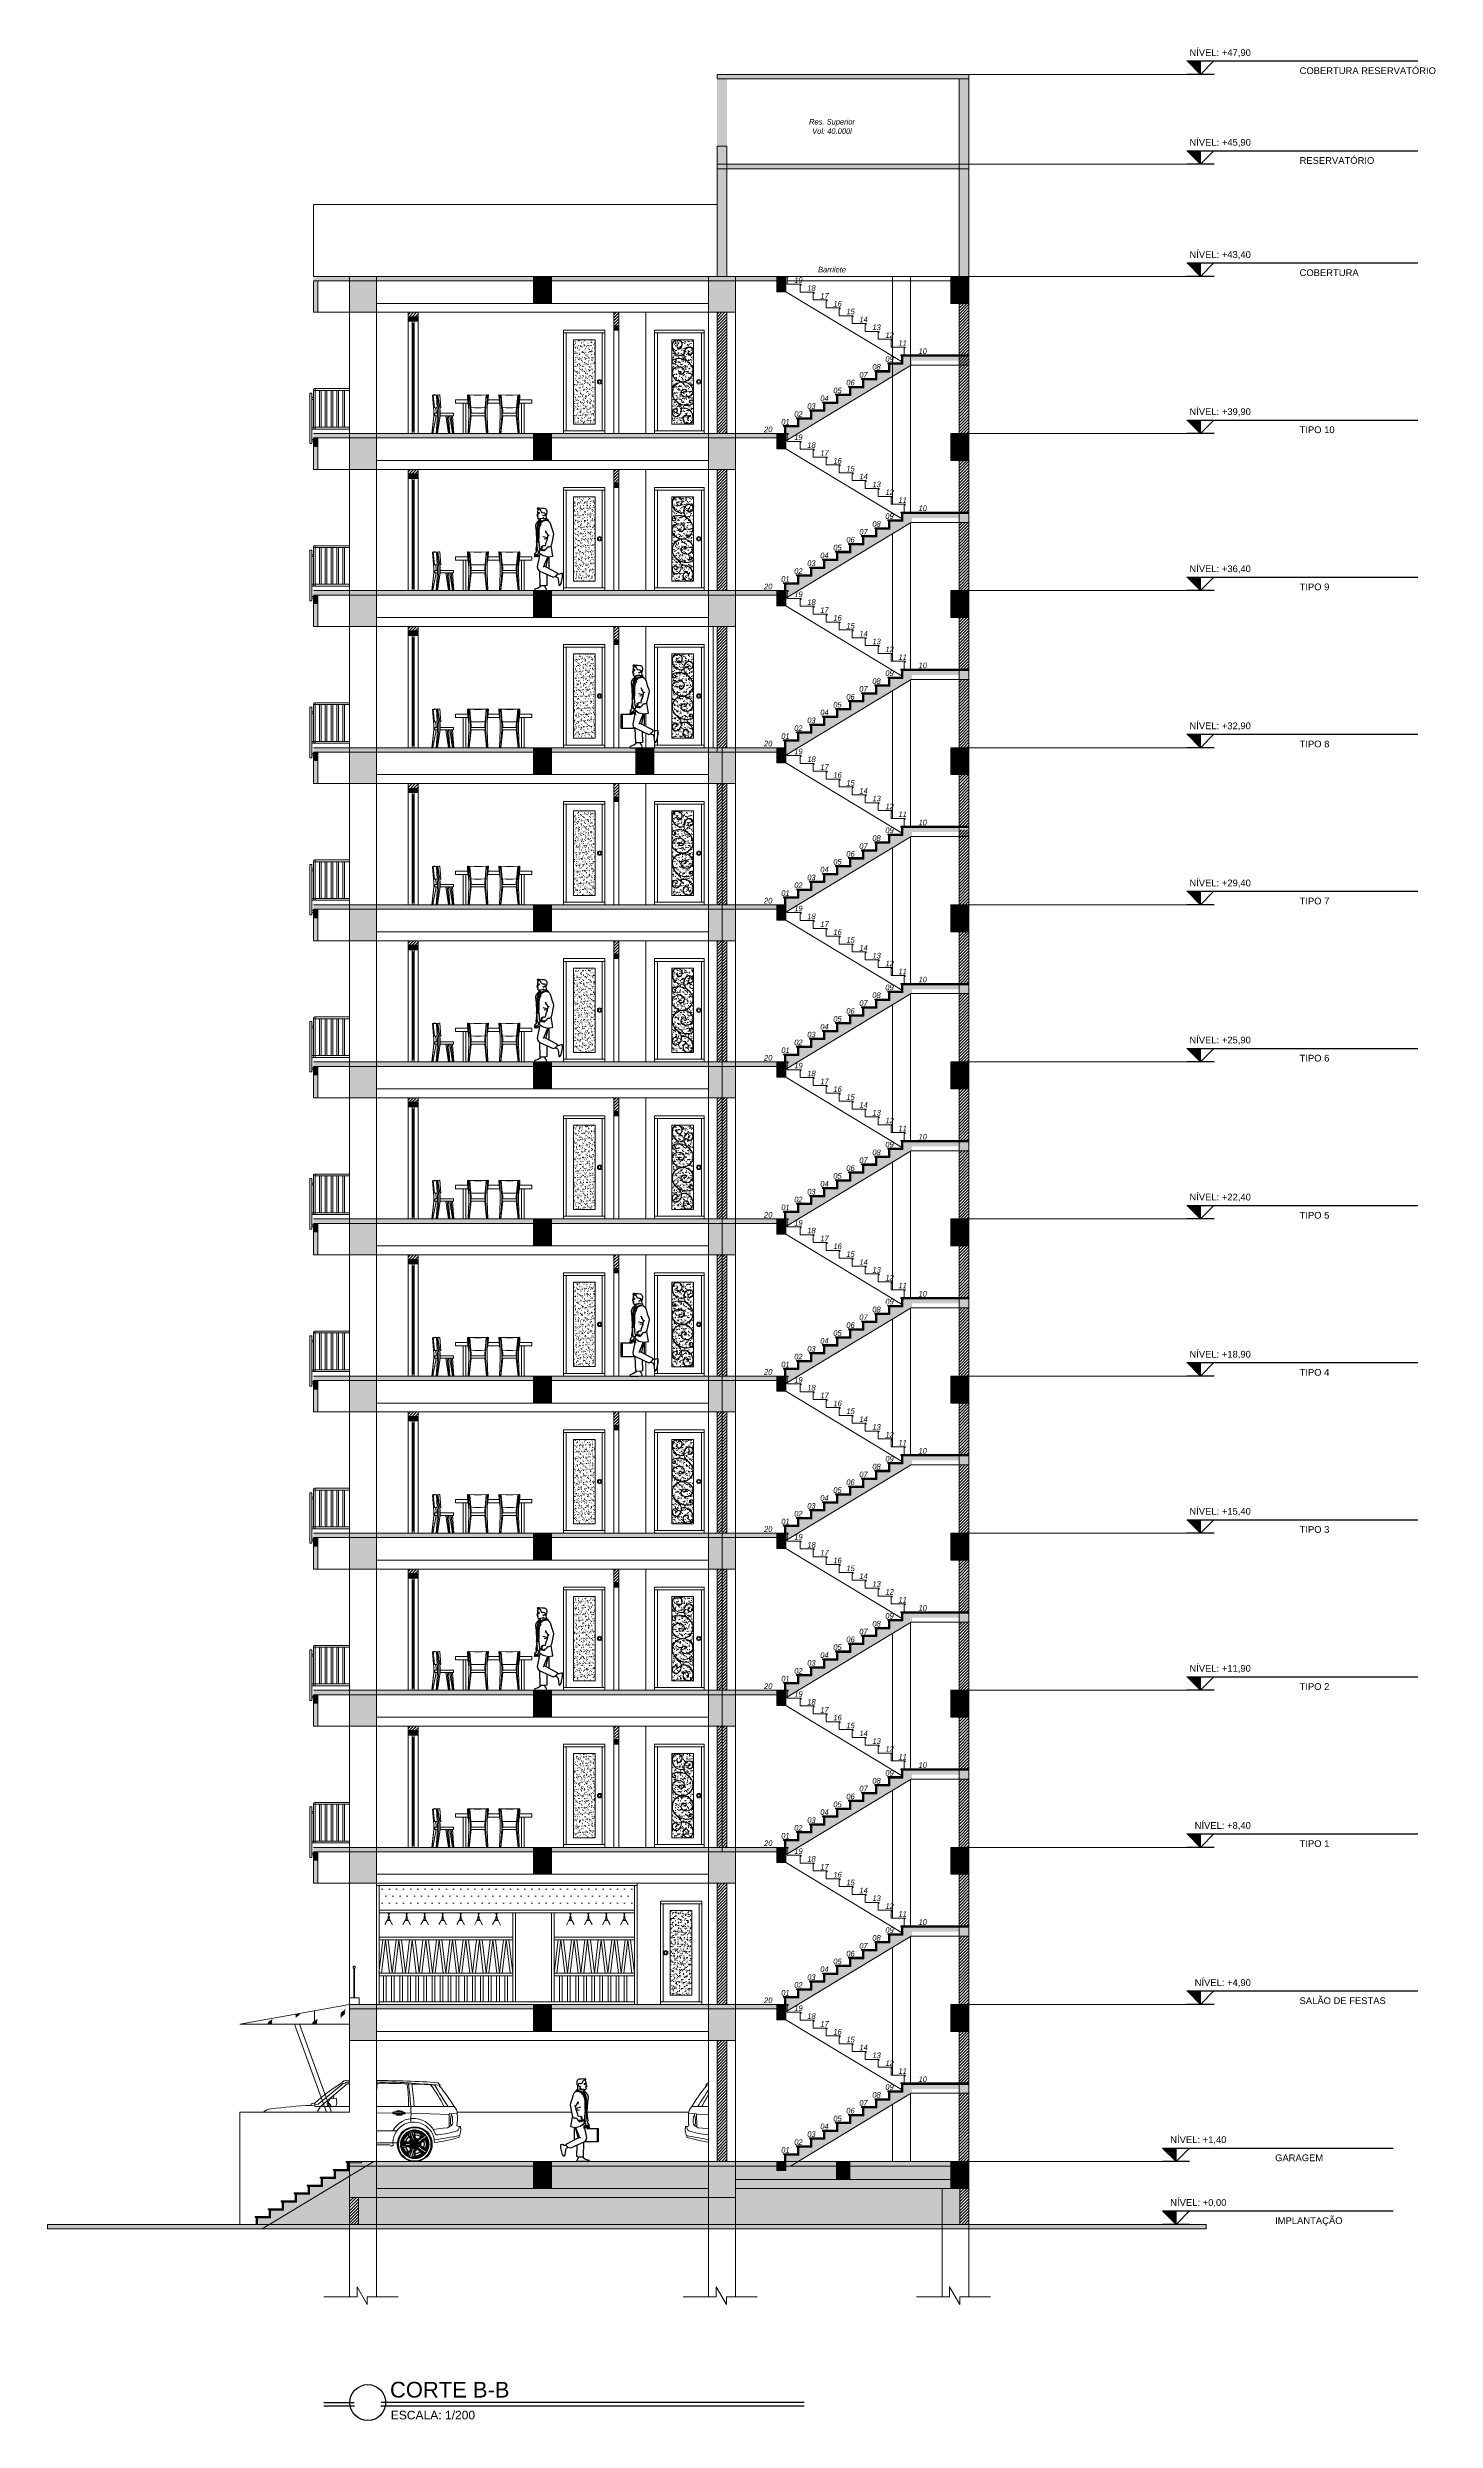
# Model space of a CAD drawing. Header units: millimetres. Extents: x -51 to 151, y -74 to 104.
# Drawn here: x -15.1 to 15.8, y -4.4 to 48.5 of the extents above; entities that cross this region are included whole.
import ezdxf
from ezdxf.enums import TextEntityAlignment as Align

# ---------------------------------------------------------------- set-up
doc = ezdxf.new("R2010")
doc.units = ezdxf.units.MM
doc.header["$LTSCALE"] = 15
doc.linetypes.add('DASHDOTX2', pattern=[50.8, 25.4, -12.7, 0, -12.7])
for name, color, linetype in [('251', 251, 'Continuous'), ('Akira01', 7, 'Continuous'), ('G', 8, 'Continuous'), ('Text', 3, 'Continuous')]:
    doc.layers.add(name, color=color, linetype=linetype)
doc.styles.add('DM-TXT-100', font='arial.ttf', dxfattribs={"height": 0.2})
doc.styles.add('PADRAO', font='arial.ttf', dxfattribs={"height": 0.1})
doc.styles.add('SANSSERIF', font='sas_____.pfb')
doc.styles.get("Standard").update_dxf_attribs({"font": ''})
doc.styles.get('Standard').set_extended_font_data('Flux Architect', italic=True)
pattern_1 = [(45, (-665.703766, 37.939377), (-0.0336759605, 0.0336759605), [])]
pattern_2 = [(45, (-665.703766, 34.439377), (-0.0336759605, 0.0336759605), [])]
pattern_3 = [(45, (-665.703766, 30.939377), (-0.0336759605, 0.0336759605), [])]
pattern_4 = [(45, (-665.703766, 27.439377), (-0.0336759605, 0.0336759605), [])]
pattern_5 = [(45, (-665.703766, 23.939377), (-0.0336759605, 0.0336759605), [])]
pattern_6 = [(45, (-665.703766, 20.439377), (-0.0336759605, 0.0336759605), [])]
pattern_7 = [(45, (-665.703766, 16.939377), (-0.0336759605, 0.0336759605), [])]
pattern_8 = [(45, (-665.703766, 13.439377), (-0.0336759605, 0.0336759605), [])]
pattern_9 = [(45, (-665.703766, 9.939377), (-0.0336759605, 0.0336759605), [])]
pattern_10 = [(45, (-665.703766, 6.439377), (-0.0336759605, 0.0336759605), [])]
pattern_11 = [(45, (-665.703766, 2.939377), (-0.0336759605, 0.0336759605), [])]
pattern_12 = [(45, (-665.703766, -0.560623), (-0.0336759605, 0.0336759605), [])]
pattern_13 = [(45, (-665.703766, 41.439377), (-0.0336759605, 0.0336759605), [])]

# ---------------------------------------------------------------- blocks, each defined once
blk = doc.blocks.new('02FMAN04')
at = {"color": 0, "linetype": 'ByBlock'}
for p, q in [((-4.1, 62.9), (-4.3, 62)), ((-5.2, 48), (-6.2, 48.5)), ((-0.8, 47.3), (-4.7, 46.3)), ((-4.7, 45.3), (-1.8, 44.9)), ((-5.1, 29.1), (-3.3, 20.7)), ((2.4, 30.8), (1.7, 28.9)), ((4.4, 30.8), (2.4, 30.8)), ((2.5, 28.9), (2.8, 30.1)), ((2.8, 30.1), (3.1, 30.1)), ((5.7, 30.9), (5.2, 30.9)), ((5.6, 30.1), (5.9, 30)), ((5.9, 30), (6.1, 28.9)), ((6.7, 29.8), (6.9, 28.9)), ((13.5, 28.8), (13.5, 17.2))]:
    blk.add_line(p, q, dxfattribs=at)
for points in [[(3.5, 70.3), (3.9, 71.7), (3.7, 72), (0, 71.8), (-1.9, 71.7), (-2.8, 71.5), (-3.6, 70.9), (-3.8, 70.3), (-4.3, 68.8), (-3.8, 66.7), (-3.4, 65.7), (-3.6, 62.9)], [(-4.1, 62.9), (1.7, 62.5), (1.5, 60.2), (0.8, 60.5)], [(-3.3, 65.3), (-2.8, 65.7), (-2.6, 66.1)], [(-1, 67.6), (-1.4, 67.9), (-2, 67.9), (-2.5, 67.6), (-2.8, 67.1), (-2.6, 66.2), (-2, 65.6), (-1.4, 65.2), (-1, 65.2), (-0.7, 65.6)], [(1.6, 62.9), (-0.3, 63), (-1.7, 63.8)], [(-1, 67.6), (-0.2, 67.9), (0.6, 68.7), (1.6, 70.7), (2.9, 71.8), (3.5, 71.8), (3.8, 71.7)], [(3.3, 70.7), (3.9, 68.9), (4.1, 68), (3.8, 67.3), (4.6, 65.8), (4.5, 65.4), (3.9, 65.2), (3.9, 64.6), (3.8, 64.2), (4, 63.5), (3.7, 63), (3.1, 62.6), (2.6, 62.7), (2.2, 62.4), (3.3, 60.2), (2.4, 60.5), (2.4, 61.5), (2, 62.3), (1.6, 62.2)], [(3.2, 70.7), (2.7, 70.8), (1.8, 70.7)], [(3.9, 64.6), (3.2, 64.5)], [(3.6, 64.2), (3.4, 64.2)], [(3.5, 65.4), (3.8, 65.5)], [(-4.7, 61.9), (-5.5, 60.6), (-6.5, 60), (-7.4, 58), (-8.4, 54.1), (-9.6, 50.8), (-10, 49), (-8.1, 40), (-7.4, 38.5), (-6.6, 38.1), (-6.1, 37.8), (-5.7, 38.1), (-5.3, 37.8), (-4.6, 37.8), (-4.2, 37.4), (-3.5, 36.4), (-1.8, 34.6), (-1.4, 34.6), (-2, 36.2), (-0.5, 34.8), (-0.3, 34.9), (-0.6, 35.9), (0.6, 34.9), (0.9, 35.2), (-0.2, 36.7), (1.1, 35.7), (1.3, 36), (-0.7, 38.1), (0.6, 37.9), (0.5, 38.5), (-0.4, 38.9), (-1.1, 39.3), (-3, 39.4), (-3.2, 40.6), (-3.1, 40.9), (-4.8, 45.2), (-5.2, 47.9), (-3, 52.1), (-3.3, 49.9)], [(-4.9, 60.9), (-3.2, 61.2), (-0.2, 60.2), (0.4, 59), (1.5, 58.8), (1.1, 57.7), (2.2, 56.1), (2.9, 52.4), (2.9, 45.2)], [(-4.1, 61.9), (-2.3, 61.6), (0, 60.9), (2, 59), (3.3, 56.6), (3.9, 52.5), (3.3, 46.9), (3.1, 44.5), (2.7, 39.2), (2.2, 35.5)], [(1.6, 61.5), (2.2, 60.4), (3.6, 57), (4.1, 51.4), (3.7, 46.3), (4.1, 43.8), (4.7, 42.2), (4.3, 45.3), (4.3, 49.2), (4.6, 52.1), (4.3, 54.9), (3.4, 58.2), (2.5, 60.7)], [(2.6, 33.2), (4.1, 35.6), (4.3, 39.5), (4.5, 42.3)], [(3, 44.5), (3.7, 42.5), (2.9, 41.9)], [(3.4, 60.3), (4.7, 59.2), (4.4, 58.7), (5.1, 58.4), (5.7, 56.4), (5.2, 51.4), (4.7, 44), (4.9, 39.6), (5.5, 35.5), (5.3, 35.2), (5.2, 33.8), (5.9, 32.9), (6.6, 32), (6.5, 31), (6.8, 29.9), (6.3, 29.7), (5.7, 30.8), (5.7, 31.3), (4.7, 31.6)], [(1.9, 32.1), (4.2, 20.6), (3.8, 18.6), (2.5, 17.2), (-9.6, 11.6), (-11.5, 12.3), (-13, 13.8), (-13.4, 15.2), (-2.3, 21), (-1, 20.7), (-2.2, 21.6), (-1.9, 22), (-4.9, 29.3)], [(1.7, 36.6), (2.4, 33), (-1, 30.5), (-5.5, 29.4), (-9.3, 30.1), (-7.9, 38.9)], [(-6, 19.4), (-6, 28.8), (-5.1, 28.8)], [(4.6, 28.8), (14.6, 28.8), (14.6, 17.1), (2.6, 17.1)], [(3, 33.5), (3.2, 33.2), (3.6, 33), (3.4, 32.4), (3.9, 30.9)], [(3.4, 29.9), (3.1, 30.6), (3.3, 30.6), (4, 29.9), (3.6, 30.6), (4.1, 30.8), (4.8, 30), (4.3, 31.2), (4.8, 31.2), (5.4, 30.1)], [(3.4, 29.8), (3.9, 29.5), (4, 29.7), (4.8, 29.5), (5, 29.7), (5.7, 29.5), (5.9, 29.7)], [(-11.6, 12.2), (-13.4, 11.3), (-14, 10.3), (-14.3, 7.5), (-14.7, 4.8), (-15.5, 4.6), (-16.6, 6.1), (-17.9, 11.9), (-17.9, 14.9), (-16.6, 15), (-15, 14.3), (-14.1, 14.3), (-13.3, 14.5)], [(-4, 14.1), (-4.3, 4.6), (-2.3, 4.1), (1.6, 4.2), (2.1, 16.7)], [(1.1, 4.1), (1.3, 3.6), (3.4, 2.1), (6.4, 1.1), (6.7, 0.4), (6.1, 0), (-0.6, 0), (-3.7, 0.1), (-3.9, 1.1), (-3.2, 2.4), (-2.6, 3.3), (-2.6, 4)]]:
    blk.add_lwpolyline(points, dxfattribs=at)
for points in [[(2.3, 67.7), (3.3, 68), (3.6, 67.8)], [(2.4, 67.5), (3.4, 67.3), (3.4, 67.1), (3.1, 66.9), (2.5, 67.2)]]:
    blk.add_lwpolyline(points, close=True, dxfattribs=at)
blk = doc.blocks.new('yand')
for p, q in [((-21.87, -1.49), (-21.81, -1.34)), ((-21.77, -1.36), (-21.84, -1.51)), ((-21.81, -1.34), (-21.72, -1.19)), ((-21.69, -1.22), (-21.77, -1.36)), ((-21.72, -1.19), (-21.61, -1.06)), ((-21.58, -1.09), (-21.69, -1.22)), ((-21.63, -1.45), (-21.66, -1.49)), ((-21.65, -1.49), (-21.62, -1.43)), ((-21.63, -1.43), (-21.62, -1.41)), ((-21.62, -1.42), (-21.63, -1.43)), ((-21.63, -1.43), (-21.62, -1.42)), ((-21.63, -1.43), (-21.63, -1.44)), ((-21.63, -1.45), (-21.63, -1.43)), ((-21.63, -1.44), (-21.63, -1.43)), ((-21.63, -1.43), (-21.63, -1.43)), ((-21.6, -1.44), (-21.63, -1.5)), ((-21.63, -1.45), (-21.63, -1.44)), ((-21.63, -1.44), (-21.63, -1.44)), ((-21.63, -1.45), (-21.63, -1.45)), ((-21.62, -1.43), (-21.59, -1.37)), ((-21.59, -1.37), (-21.62, -1.41)), ((-21.62, -1.42), (-21.62, -1.41)), ((-21.62, -1.41), (-21.62, -1.41)), ((-21.62, -1.42), (-21.62, -1.42)), ((-21.61, -1.06), (-21.48, -0.95)), ((-21.57, -1.38), (-21.6, -1.44)), ((-21.59, -1.37), (-21.55, -1.32)), ((-21.57, -1.33), (-21.59, -1.37)), ((-21.46, -0.99), (-21.58, -1.09)), ((-21.55, -1.47), (-21.58, -1.52)), ((-21.57, -1.33), (-21.56, -1.31)), ((-21.57, -1.33), (-21.56, -1.32)), ((-21.53, -1.33), (-21.57, -1.38)), ((-21.54, -1.47), (-21.57, -1.53)), ((-21.55, -1.3), (-21.56, -1.31)), ((-21.56, -1.31), (-21.55, -1.3)), ((-21.56, -1.31), (-21.54, -1.3)), ((-21.56, -1.31), (-21.56, -1.31)), ((-21.56, -1.31), (-21.56, -1.32)), ((-21.56, -1.31), (-21.56, -1.32)), ((-21.55, -1.32), (-21.51, -1.26)), ((-21.55, -1.3), (-21.54, -1.3)), ((-21.52, -1.41), (-21.55, -1.47)), ((-21.51, -1.26), (-21.54, -1.3)), ((-21.54, -1.3), (-21.54, -1.3)), ((-21.51, -1.42), (-21.54, -1.47)), ((-21.49, -1.28), (-21.53, -1.33)), ((-21.52, -1.41), (-21.49, -1.36)), ((-21.51, -1.26), (-21.46, -1.21)), ((-21.48, -1.22), (-21.51, -1.26)), ((-21.48, -1.37), (-21.51, -1.42)), ((-21.47, -1.45), (-21.5, -1.5)), ((-21.45, -1.23), (-21.49, -1.28)), ((-21.49, -1.36), (-21.45, -1.31)), ((-21.48, -0.95), (-21.34, -0.87)), ((-21.48, -1.22), (-21.47, -1.21)), ((-21.48, -1.22), (-21.47, -1.21)), ((-21.48, -1.22), (-21.48, -1.22)), ((-21.44, -1.32), (-21.48, -1.37)), ((-21.46, -1.2), (-21.47, -1.21)), ((-21.47, -1.21), (-21.45, -1.2)), ((-21.47, -1.21), (-21.46, -1.2)), ((-21.47, -1.21), (-21.47, -1.21)), ((-21.47, -1.21), (-21.47, -1.21)), ((-21.47, -1.21), (-21.47, -1.21)), ((-21.44, -1.4), (-21.47, -1.45)), ((-21.32, -0.9), (-21.46, -0.99)), ((-21.46, -1.21), (-21.41, -1.17)), ((-21.46, -1.2), (-21.45, -1.2)), ((-21.42, -1.16), (-21.45, -1.2)), ((-21.4, -1.18), (-21.45, -1.23)), ((-21.45, -1.2), (-21.45, -1.2)), ((-21.45, -1.31), (-21.41, -1.27)), ((-21.4, -1.27), (-21.44, -1.32)), ((-21.4, -1.36), (-21.44, -1.4)), ((-21.44, -1.4), (-21.44, -1.4)), ((-21.38, -1.13), (-21.42, -1.16)), ((-21.41, -1.17), (-21.36, -1.12)), ((-21.41, -1.27), (-21.36, -1.22)), ((-21.35, -1.14), (-21.4, -1.18)), ((-21.36, -1.23), (-21.4, -1.27)), ((-21.36, -1.31), (-21.4, -1.36)), ((-21.39, -1.59), (-21.33, -1.48)), ((-21.38, -1.13), (-21.36, -1.12)), ((-21.38, -1.13), (-21.37, -1.13)), ((-21.38, -1.13), (-21.38, -1.13)), ((-21.36, -1.12), (-21.37, -1.13)), ((-21.36, -1.12), (-21.37, -1.13)), ((-21.36, -1.12), (-21.3, -1.09)), ((-21.35, -1.11), (-21.36, -1.12)), ((-21.36, -1.12), (-21.35, -1.11)), ((-21.36, -1.12), (-21.35, -1.11)), ((-21.31, -1.18), (-21.36, -1.22)), ((-21.31, -1.19), (-21.36, -1.23)), ((-21.32, -1.27), (-21.36, -1.31)), ((-21.3, -1.08), (-21.35, -1.11)), ((-21.3, -1.11), (-21.35, -1.14)), ((-21.35, -1.11), (-21.35, -1.11)), ((-21.35, -1.11), (-21.35, -1.11)), ((-21.35, -1.11), (-21.35, -1.11)), ((-21.34, -0.87), (-21.18, -0.8)), ((-21.33, -1.48), (-21.24, -1.39)), ((-21.17, -0.84), (-21.32, -0.9)), ((-21.32, -1.18), (-21.29, -1.16)), ((-21.27, -1.24), (-21.32, -1.27)), ((-21.29, -1.16), (-21.31, -1.18)), ((-21.28, -1.17), (-21.31, -1.19)), ((-21.3, -1.09), (-21.24, -1.05)), ((-21.26, -1.06), (-21.3, -1.08)), ((-21.3, -1.11), (-21.29, -1.11)), ((-21.29, -1.11), (-21.28, -1.11)), ((-21.27, -1.16), (-21.29, -1.16)), ((-21.28, -1.11), (-21.27, -1.11)), ((-21.26, -1.16), (-21.28, -1.16)), ((-21.27, -1.17), (-21.28, -1.17)), ((-21.21, -1.28), (-21.27, -1.11)), ((-21.27, -1.11), (-21.27, -1.11)), ((-21.27, -1.11), (-21.25, -1.16)), ((-21.26, -1.17), (-21.27, -1.17)), ((-21.27, -1.24), (-21.24, -1.22)), ((-21.26, -1.06), (-21.24, -1.05)), ((-21.26, -1.06), (-21.25, -1.05)), ((-21.26, -1.06), (-21.26, -1.06)), ((-21.25, -1.16), (-21.26, -1.16)), ((-21.25, -1.18), (-21.26, -1.17)), ((-21.24, -1.05), (-21.25, -1.05)), ((-21.25, -1.05), (-21.25, -1.05)), ((-21.25, -1.05), (-21.24, -1.05)), ((-21.25, -1.16), (-21.25, -1.17)), ((-21.25, -1.17), (-21.25, -1.18)), ((-21.24, -1.22), (-21.25, -1.18)), ((-21.24, -1.05), (-21.19, -1.03)), ((-21.24, -1.04), (-21.24, -1.05)), ((-21.24, -1.05), (-21.23, -1.04)), ((-21.24, -1.04), (-21.23, -1.04)), ((-21.24, -1.04), (-21.24, -1.04)), ((-21.24, -1.04), (-21.24, -1.05)), ((-21.22, -1.29), (-21.24, -1.22)), ((-21.24, -1.39), (-21.18, -1.34)), ((-21.18, -1.02), (-21.23, -1.04)), ((-21.23, -1.04), (-21.23, -1.04)), ((-21.18, -1.34), (-21.22, -1.29)), ((-21.21, -1.29), (-21.21, -1.28)), ((-21.03, -1.6), (-21.21, -1.29)), ((-21.18, -1.02), (-21.19, -1.03)), ((-21.19, -1.03), (-21.19, -1.03)), ((-21.06, -1.39), (-21.19, -1.03)), ((-21.06, -1.4), (-21.19, -1.03)), ((-21.18, -0.8), (-21.02, -0.76)), ((-21.13, -1), (-21.18, -1.02)), ((-21.06, -1.39), (-21.18, -1.02)), ((-21.18, -1.02), (-21.18, -1.02)), ((-21.17, -1.02), (-21.18, -1.02)), ((-21.18, -1.02), (-20.99, -1.6)), ((-21.08, -1.53), (-21.18, -1.34)), ((-21.01, -0.8), (-21.17, -0.84)), ((-21.12, -1), (-21.17, -1.02)), ((-21.12, -0.99), (-21.13, -1)), ((-21.13, -1), (-21.12, -0.99)), ((-21.13, -1), (-21.12, -0.99)), ((-21.13, -1), (-21.13, -1)), ((-21.13, -1), (-21.13, -1)), ((-21.13, -1), (-21.13, -1)), ((-21.06, -0.98), (-21.12, -1)), ((-21.1, -0.99), (-21.12, -0.99)), ((-21.12, -0.99), (-21.1, -0.99)), ((-21.12, -0.99), (-21.1, -0.99)), ((-21.05, -0.98), (-21.1, -0.99)), ((-21.1, -0.99), (-21.1, -0.99)), ((-21.1, -0.99), (-21.1, -0.99)), ((-21.1, -0.99), (-21.1, -0.99)), ((-21.07, -1.4), (-21.08, -1.39)), ((-21, -1.62), (-21.07, -1.4)), ((-21.05, -0.98), (-21.06, -0.98)), ((-21.06, -1.4), (-21, -1.61)), ((-20.99, -1.6), (-21.06, -1.4)), ((-21, -0.97), (-21.05, -0.98)), ((-21.04, -0.98), (-21.05, -0.98)), ((-21.05, -0.98), (-20.93, -1.35)), ((-21.05, -0.98), (-21.05, -0.98)), ((-20.86, -1.56), (-21.05, -0.98)), ((-21.04, -0.98), (-20.98, -0.97)), ((-21.04, -0.98), (-21.04, -0.98)), ((-21.04, -0.98), (-20.93, -1.35)), ((-20.92, -1.36), (-21.04, -0.98)), ((-21.02, -0.76), (-20.85, -0.75)), ((-20.85, -0.79), (-21.01, -0.8)), ((-21, -0.97), (-20.98, -0.96)), ((-21, -0.97), (-20.99, -0.96)), ((-21, -0.97), (-21, -0.97)), ((-20.98, -0.96), (-20.99, -0.96)), ((-20.99, -0.96), (-20.99, -0.96)), ((-20.99, -0.96), (-20.98, -0.96)), ((-20.98, -0.97), (-20.91, -0.96)), ((-20.97, -0.96), (-20.98, -0.96)), ((-20.98, -0.96), (-20.98, -0.96)), ((-20.98, -0.96), (-20.97, -0.96)), ((-20.97, -0.96), (-20.98, -0.96)), ((-20.98, -0.96), (-20.97, -0.96)), ((-20.97, -0.96), (-20.96, -0.96)), ((-20.97, -0.96), (-20.97, -0.96)), ((-20.96, -0.96), (-20.92, -0.95)), ((-20.92, -0.99), (-20.93, -1)), ((-20.93, -1), (-20.91, -1.05)), ((-20.93, -1), (-20.93, -1)), ((-20.93, -1), (-20.87, -1.17)), ((-20.87, -0.95), (-20.92, -0.95)), ((-20.91, -0.98), (-20.92, -0.99)), ((-20.85, -1.57), (-20.92, -1.34)), ((-20.85, -1.57), (-20.92, -1.36)), ((-20.92, -1.36), (-20.86, -1.56)), ((-20.91, -0.96), (-20.85, -0.96)), ((-20.9, -0.98), (-20.91, -0.98)), ((-20.91, -1.05), (-20.9, -1.04)), ((-20.91, -1.05), (-20.91, -1.06)), ((-20.91, -1.06), (-20.9, -1.06)), ((-20.85, -0.98), (-20.9, -0.98)), ((-20.89, -1.03), (-20.9, -1.04)), ((-20.89, -1.05), (-20.9, -1.05)), ((-20.9, -1.05), (-20.9, -1.06)), ((-20.9, -1.06), (-20.89, -1.1)), ((-20.88, -1.03), (-20.89, -1.04)), ((-20.88, -1.04), (-20.89, -1.05)), ((-20.89, -1.1), (-20.85, -1.1)), ((-20.89, -1.1), (-20.87, -1.17)), ((-20.85, -1.03), (-20.88, -1.03)), ((-20.85, -1.03), (-20.88, -1.03)), ((-20.85, -1.04), (-20.88, -1.04)), ((-20.87, -0.95), (-20.85, -0.95)), ((-20.87, -0.95), (-20.87, -0.95)), ((-20.86, -0.95), (-20.87, -0.95)), ((-20.87, -1.17), (-20.87, -1.18)), ((-20.87, -1.17), (-20.86, -1.24)), ((-20.87, -1.18), (-20.83, -1.53)), ((-20.85, -0.95), (-20.86, -0.95)), ((-20.85, -0.95), (-20.86, -0.95)), ((-20.86, -1.24), (-20.78, -1.24)), ((-20.86, -1.24), (-20.83, -1.45)), ((-20.85, -0.75), (-20.68, -0.76)), ((-20.68, -0.8), (-20.85, -0.79)), ((-20.83, -0.95), (-20.85, -0.95)), ((-20.85, -0.95), (-20.83, -0.95)), ((-20.83, -0.95), (-20.85, -0.95)), ((-20.85, -0.96), (-20.78, -0.96)), ((-20.78, -0.98), (-20.85, -0.98)), ((-20.85, -1.01), (-20.85, -1.01)), ((-20.78, -1.04), (-20.85, -1.03)), ((-20.78, -1.05), (-20.85, -1.04)), ((-20.85, -1.1), (-20.79, -1.1)), ((-20.83, -0.95), (-20.83, -0.95)), ((-20.83, -0.95), (-20.83, -0.95)), ((-20.78, -0.95), (-20.83, -0.95)), ((-20.83, -1.45), (-20.81, -1.45)), ((-20.83, -1.45), (-20.83, -1.46)), ((-20.83, -1.46), (-20.81, -1.46)), ((-20.83, -1.46), (-20.82, -1.5)), ((-20.81, -1.45), (-20.73, -1.47)), ((-20.81, -1.46), (-20.73, -1.48)), ((-20.79, -1.1), (-20.73, -1.11)), ((-20.73, -0.96), (-20.78, -0.95)), ((-20.78, -0.96), (-20.71, -0.97)), ((-20.71, -0.99), (-20.78, -0.98)), ((-20.72, -1.04), (-20.78, -1.04)), ((-20.72, -1.05), (-20.78, -1.05)), ((-20.78, -1.24), (-20.66, -1.26)), ((-20.72, -0.96), (-20.73, -0.96)), ((-20.73, -0.96), (-20.71, -0.96)), ((-20.73, -0.96), (-20.73, -0.96)), ((-20.73, -1.11), (-20.68, -1.12)), ((-20.73, -1.47), (-20.66, -1.5)), ((-20.73, -1.48), (-20.66, -1.51)), ((-20.71, -0.96), (-20.72, -0.96)), ((-20.71, -0.96), (-20.72, -0.96)), ((-20.71, -0.96), (-20.72, -0.96)), ((-20.66, -1.06), (-20.72, -1.04)), ((-20.66, -1.07), (-20.72, -1.05)), ((-20.7, -0.96), (-20.71, -0.96)), ((-20.71, -0.96), (-20.71, -0.96)), ((-20.71, -0.96), (-20.69, -0.97)), ((-20.7, -0.96), (-20.71, -0.96)), ((-20.71, -0.97), (-20.64, -0.98)), ((-20.65, -1), (-20.71, -0.99)), ((-20.69, -0.97), (-20.7, -0.96)), ((-20.64, -0.98), (-20.69, -0.97)), ((-20.69, -0.97), (-20.69, -0.97)), ((-20.69, -1.58), (-20.45, -1.32)), ((-20.69, -1.62), (-20.5, -1.47)), ((-20.68, -0.76), (-20.51, -0.8)), ((-20.53, -0.84), (-20.68, -0.8)), ((-20.68, -1.12), (-20.62, -1.13)), ((-20.18, -1.26), (-20.67, -1.62)), ((-20.66, -1.06), (-20.6, -1.07)), ((-20.6, -1.08), (-20.66, -1.07)), ((-20.66, -1.26), (-20.55, -1.31)), ((-20.58, -1.02), (-20.65, -1)), ((-20.64, -0.98), (-20.58, -1)), ((-20.59, -0.99), (-20.64, -0.98)), ((-20.64, -1.51), (-20.49, -1.36)), ((-20.57, -1.16), (-20.62, -1.13)), ((-20.6, -1.07), (-20.54, -1.09)), ((-20.55, -1.1), (-20.6, -1.08)), ((-20.58, -0.99), (-20.59, -0.99)), ((-20.59, -0.99), (-20.58, -0.99)), ((-20.59, -0.99), (-20.58, -0.99)), ((-20.59, -0.99), (-20.59, -0.99)), ((-20.59, -0.99), (-20.59, -0.99)), ((-20.59, -0.99), (-20.59, -0.99)), ((-20.59, -1.73), (-20.1, -1.37)), ((-20.56, -1), (-20.58, -0.99)), ((-20.58, -0.99), (-20.56, -1)), ((-20.58, -0.99), (-20.56, -1)), ((-20.58, -1), (-20.51, -1.02)), ((-20.52, -1.04), (-20.58, -1.02)), ((-20.57, -1.16), (-20.52, -1.18)), ((-20.56, -1), (-20.56, -1)), ((-20.56, -1), (-20.56, -1)), ((-20.51, -1.02), (-20.56, -1)), ((-20.49, -1.13), (-20.55, -1.1)), ((-20.55, -1.31), (-20.49, -1.36)), ((-20.54, -1.09), (-20.49, -1.12)), ((-20.37, -0.9), (-20.53, -0.84)), ((-20.46, -1.07), (-20.52, -1.04)), ((-20.52, -1.18), (-20.47, -1.21)), ((-20.51, -0.8), (-20.36, -0.87)), ((-20.51, -1.02), (-20.45, -1.05)), ((-20.46, -1.04), (-20.51, -1.02)), ((-20.5, -1.48), (-20.51, -1.49)), ((-20.19, -1.26), (-20.5, -1.48)), ((-20.5, -1.49), (-20.19, -1.26)), ((-20.5, -1.49), (-20.19, -1.26)), ((-20.49, -1.12), (-20.43, -1.15)), ((-20.44, -1.16), (-20.49, -1.13)), ((-20.49, -1.36), (-20.45, -1.31)), ((-20.42, -1.24), (-20.47, -1.21)), ((-20.45, -1.05), (-20.46, -1.04)), ((-20.46, -1.04), (-20.45, -1.05)), ((-20.46, -1.04), (-20.45, -1.05)), ((-20.46, -1.04), (-20.46, -1.04)), ((-20.46, -1.04), (-20.46, -1.04)), ((-20.46, -1.04), (-20.46, -1.04)), ((-20.4, -1.1), (-20.46, -1.07)), ((-20.45, -1.05), (-20.39, -1.09)), ((-20.44, -1.05), (-20.45, -1.05)), ((-20.45, -1.05), (-20.43, -1.06)), ((-20.45, -1.05), (-20.44, -1.05)), ((-20.45, -1.05), (-20.45, -1.05)), ((-20.45, -1.31), (-20.39, -1.27)), ((-20.45, -1.32), (-20.44, -1.31)), ((-20.44, -1.05), (-20.43, -1.06)), ((-20.44, -1.05), (-20.44, -1.05)), ((-20.38, -1.19), (-20.44, -1.16)), ((-20.44, -1.31), (-20.29, -1.21)), ((-20.43, -1.06), (-20.43, -1.06)), ((-20.39, -1.08), (-20.43, -1.06)), ((-20.38, -1.18), (-20.43, -1.15)), ((-20.39, -1.27), (-20.42, -1.24)), ((-20.1, -1.38), (-20.42, -1.6)), ((-20.1, -1.38), (-20.42, -1.6)), ((-20.42, -1.61), (-20.1, -1.38)), ((-20.35, -1.14), (-20.4, -1.1)), ((-20.35, -1.11), (-20.39, -1.08)), ((-20.39, -1.09), (-20.34, -1.12)), ((-20.39, -1.27), (-20.35, -1.24)), ((-20.38, -1.18), (-20.35, -1.2)), ((-20.35, -1.2), (-20.38, -1.18)), ((-20.36, -1.21), (-20.38, -1.19)), ((-20.23, -0.99), (-20.37, -0.9)), ((-20.36, -0.87), (-20.21, -0.95)), ((-20.35, -1.22), (-20.36, -1.21)), ((-20.35, -1.11), (-20.35, -1.11)), ((-20.35, -1.11), (-20.33, -1.12)), ((-20.35, -1.11), (-20.34, -1.11)), ((-20.3, -1.17), (-20.35, -1.14)), ((-20.34, -1.21), (-20.35, -1.2)), ((-20.35, -1.23), (-20.35, -1.22)), ((-20.35, -1.24), (-20.35, -1.23)), ((-20.34, -1.24), (-20.35, -1.24)), ((-20.33, -1.12), (-20.34, -1.11)), ((-20.33, -1.12), (-20.34, -1.11)), ((-20.34, -1.12), (-20.28, -1.17)), ((-20.34, -1.23), (-20.34, -1.21)), ((-20.3, -1.21), (-20.34, -1.24)), ((-20.34, -1.24), (-20.34, -1.23)), ((-20.34, -1.24), (-20.34, -1.24)), ((-20.32, -1.13), (-20.33, -1.12)), ((-20.33, -1.12), (-20.32, -1.13)), ((-20.33, -1.12), (-20.32, -1.13)), ((-20.32, -1.13), (-20.32, -1.13)), ((-20.32, -1.13), (-20.32, -1.13)), ((-20.32, -1.13), (-20.32, -1.13)), ((-20.32, -1.13), (-20.32, -1.13)), ((-20.28, -1.16), (-20.32, -1.13)), ((-20.3, -1.17), (-20.3, -1.18)), ((-20.3, -1.18), (-20.29, -1.2)), ((-20.29, -1.2), (-20.3, -1.21)), ((-20.29, -1.21), (-20.3, -1.21)), ((-20.24, -1.2), (-20.28, -1.16)), ((-20.28, -1.17), (-20.23, -1.21)), ((-20.24, -1.2), (-20.24, -1.2)), ((-20.24, -1.2), (-20.23, -1.21)), ((-20.24, -1.2), (-20.23, -1.2)), ((-20.11, -1.09), (-20.23, -0.99)), ((-20.23, -1.21), (-20.23, -1.2)), ((-20.23, -1.21), (-20.23, -1.2)), ((-20.23, -1.21), (-20.19, -1.25)), ((-20.22, -1.21), (-20.23, -1.21)), ((-20.23, -1.21), (-20.21, -1.22)), ((-20.23, -1.21), (-20.22, -1.21)), ((-20.22, -1.21), (-20.21, -1.22)), ((-20.21, -0.95), (-20.08, -1.06)), ((-20.21, -1.22), (-20.21, -1.22)), ((-20.18, -1.26), (-20.21, -1.22)), ((-20.19, -1.25), (-20.19, -1.26)), ((-20.19, -1.26), (-20.19, -1.26)), ((-20.18, -1.26), (-20.19, -1.26)), ((-20.18, -1.27), (-20.18, -1.26)), ((-20.15, -1.3), (-20.18, -1.26)), ((-20.14, -1.32), (-20.18, -1.27)), ((-20.15, -1.3), (-20.14, -1.31)), ((-20.15, -1.3), (-20.14, -1.3)), ((-20.15, -1.3), (-20.15, -1.3)), ((-20.14, -1.31), (-20.14, -1.3)), ((-20.14, -1.31), (-20.14, -1.3)), ((-20.13, -1.32), (-20.14, -1.31)), ((-20.14, -1.31), (-20.13, -1.33)), ((-20.14, -1.31), (-20.13, -1.32)), ((-20.11, -1.37), (-20.14, -1.32)), ((-20.13, -1.32), (-20.13, -1.33)), ((-20.1, -1.37), (-20.13, -1.33)), ((-20.13, -1.33), (-20.13, -1.33)), ((-20, -1.22), (-20.11, -1.09)), ((-20.1, -1.37), (-20.11, -1.37)), ((-20.1, -1.38), (-20.1, -1.37)), ((-20.07, -1.41), (-20.1, -1.37)), ((-20.1, -1.38), (-20.1, -1.38)), ((-20.1, -1.38), (-20.07, -1.43)), ((-20.1, -1.38), (-20.1, -1.38)), ((-20.08, -1.06), (-19.97, -1.19)), ((-20.07, -1.41), (-20.07, -1.43)), ((-20.07, -1.41), (-20.07, -1.42)), ((-20.07, -1.43), (-20.07, -1.42)), ((-20.07, -1.42), (-20.07, -1.43)), ((-20.07, -1.43), (-20.04, -1.49)), ((-20.06, -1.44), (-20.07, -1.43)), ((-20.07, -1.43), (-20.06, -1.45)), ((-20.06, -1.44), (-20.07, -1.43)), ((-20.06, -1.45), (-20.06, -1.44)), ((-20.06, -1.45), (-20.06, -1.45)), ((-20.04, -1.49), (-20.06, -1.45)), ((-19.92, -1.36), (-20, -1.22)), ((-19.97, -1.19), (-19.88, -1.34)), ((-19.86, -1.51), (-19.92, -1.36)), ((-19.88, -1.34), (-19.82, -1.49)), ((-21.93, -1.83), (-21.91, -1.66)), ((-21.91, -2), (-21.93, -1.83)), ((-21.91, -1.66), (-21.87, -1.49)), ((-21.87, -2.16), (-21.91, -2)), ((-21.87, -1.66), (-21.89, -1.83)), ((-21.89, -1.83), (-21.87, -1.99)), ((-21.84, -1.51), (-21.87, -1.66)), ((-21.87, -1.99), (-21.84, -2.15)), ((-21.81, -2.32), (-21.87, -2.16)), ((-21.84, -2.15), (-21.77, -2.3)), ((-21.8, -2.33), (-21.81, -2.32)), ((-21.72, -2.46), (-21.8, -2.33)), ((-21.8, -2.33), (-21.8, -2.33)), ((-21.77, -2.3), (-21.69, -2.44)), ((-21.71, -1.71), (-21.72, -1.76)), ((-21.72, -1.76), (-21.71, -1.77)), ((-21.71, -1.76), (-21.72, -1.76)), ((-21.11, -1.76), (-21.72, -1.76)), ((-21.72, -1.76), (-21.72, -1.81)), ((-21.71, -1.77), (-21.72, -1.83)), ((-21.72, -1.83), (-21.72, -1.81)), ((-21.72, -1.81), (-21.72, -1.81)), ((-21.72, -1.82), (-21.72, -1.81)), ((-21.72, -1.82), (-21.72, -1.83)), ((-21.72, -1.82), (-21.72, -1.83)), ((-21.72, -1.83), (-21.72, -1.84)), ((-21.72, -1.85), (-21.72, -1.83)), ((-21.72, -1.83), (-21.71, -1.89)), ((-21.72, -1.83), (-21.72, -1.84)), ((-21.72, -1.84), (-21.72, -1.85)), ((-21.72, -1.85), (-21.72, -1.85)), ((-21.72, -1.85), (-21.72, -1.9)), ((-21.72, -1.89), (-21.71, -1.9)), ((-21.71, -1.89), (-21.72, -1.89)), ((-21.72, -1.89), (-21.11, -1.89)), ((-21.71, -1.95), (-21.72, -1.9)), ((-21.61, -2.59), (-21.72, -2.46)), ((-21.71, -1.69), (-21.69, -1.62)), ((-21.7, -1.62), (-21.71, -1.67)), ((-21.71, -1.68), (-21.71, -1.67)), ((-21.71, -1.69), (-21.71, -1.67)), ((-21.71, -1.67), (-21.71, -1.67)), ((-21.71, -1.68), (-21.71, -1.69)), ((-21.71, -1.69), (-21.71, -1.68)), ((-21.71, -1.68), (-21.71, -1.68)), ((-21.71, -1.75), (-21.71, -1.69)), ((-21.71, -1.69), (-21.71, -1.7)), ((-21.71, -1.69), (-21.71, -1.7)), ((-21.71, -1.71), (-21.71, -1.69)), ((-21.71, -1.69), (-21.71, -1.69)), ((-21.71, -1.69), (-21.71, -1.7)), ((-21.71, -1.7), (-21.71, -1.71)), ((-21.71, -1.71), (-21.71, -1.71)), ((-21.71, -1.75), (-21.71, -1.75)), ((-21.71, -1.75), (-21.33, -1.76)), ((-21.71, -1.75), (-21.71, -1.76)), ((-21.32, -1.75), (-21.71, -1.75)), ((-21.71, -1.76), (-21.33, -1.76)), ((-21.71, -1.91), (-21.71, -1.9)), ((-21.33, -1.9), (-21.71, -1.9)), ((-21.33, -1.9), (-21.71, -1.9)), ((-21.71, -1.9), (-21.71, -1.9)), ((-21.32, -1.9), (-21.71, -1.9)), ((-21.71, -1.96), (-21.71, -1.91)), ((-21.71, -1.95), (-21.71, -1.96)), ((-21.71, -1.96), (-21.71, -1.95)), ((-21.71, -1.95), (-21.71, -1.95)), ((-21.71, -1.96), (-21.71, -1.95)), ((-21.71, -1.95), (-21.71, -1.95)), ((-21.71, -1.95), (-21.71, -1.96)), ((-21.69, -2.03), (-21.71, -1.96)), ((-21.71, -1.96), (-21.71, -1.97)), ((-21.71, -1.98), (-21.71, -1.96)), ((-21.71, -1.97), (-21.71, -1.96)), ((-21.71, -1.96), (-21.71, -1.96)), ((-21.71, -1.98), (-21.71, -1.97)), ((-21.71, -1.98), (-21.7, -2.03)), ((-21.71, -1.98), (-21.71, -1.98)), ((-21.71, -1.98), (-21.71, -1.98)), ((-21.68, -1.57), (-21.7, -1.62)), ((-21.67, -1.8), (-21.7, -1.84)), ((-21.67, -1.8), (-21.7, -1.84)), ((-21.7, -1.84), (-21.65, -1.84)), ((-21.7, -1.84), (-21.7, -1.84)), ((-21.7, -2.03), (-21.68, -2.08)), ((-21.69, -1.62), (-21.67, -1.56)), ((-21.67, -2.1), (-21.69, -2.03)), ((-21.69, -2.44), (-21.58, -2.56)), ((-21.68, -1.54), (-21.68, -1.56)), ((-21.68, -1.56), (-21.68, -1.54)), ((-21.68, -1.54), (-21.68, -1.54)), ((-21.68, -1.56), (-21.68, -1.54)), ((-21.68, -1.54), (-21.68, -1.56)), ((-21.68, -1.56), (-21.68, -1.57)), ((-21.68, -1.56), (-21.68, -1.56)), ((-21.68, -1.57), (-21.68, -1.56)), ((-21.68, -1.57), (-21.68, -1.56)), ((-21.68, -1.57), (-21.68, -1.57)), ((-21.68, -1.57), (-21.68, -1.57)), ((-21.68, -1.57), (-21.68, -1.57)), ((-21.68, -1.57), (-21.68, -1.57)), ((-21.68, -1.57), (-21.68, -1.57)), ((-21.68, -2.08), (-21.68, -2.08)), ((-21.68, -2.08), (-21.68, -2.1)), ((-21.68, -2.1), (-21.68, -2.08)), ((-21.68, -2.1), (-21.68, -2.08)), ((-21.68, -2.08), (-21.68, -2.08)), ((-21.68, -2.1), (-21.68, -2.11)), ((-21.68, -2.11), (-21.68, -2.1)), ((-21.67, -2.11), (-21.68, -2.1)), ((-21.68, -2.11), (-21.68, -2.11)), ((-21.67, -1.56), (-21.65, -1.49)), ((-21.66, -1.49), (-21.67, -1.54)), ((-21.68, -1.54), (-21.67, -1.54)), ((-21.66, -1.56), (-21.67, -1.62)), ((-21.67, -1.62), (-21.67, -1.63)), ((-21.67, -1.63), (-21.66, -1.64)), ((-21.67, -1.8), (-21.67, -1.8)), ((-21.64, -1.8), (-21.67, -1.8)), ((-21.67, -1.8), (-21.64, -1.8)), ((-21.67, -2.03), (-21.66, -2.02)), ((-21.67, -2.04), (-21.67, -2.03)), ((-21.67, -2.04), (-21.66, -2.09)), ((-21.65, -2.16), (-21.67, -2.1)), ((-21.67, -2.11), (-21.66, -2.16)), ((-21.67, -2.11), (-21.68, -2.11)), ((-21.67, -2.11), (-21.67, -2.11)), ((-21.63, -1.5), (-21.66, -1.56)), ((-21.66, -1.64), (-21.66, -1.65)), ((-21.66, -1.65), (-21.6, -1.65)), ((-21.66, -1.65), (-21.66, -1.65)), ((-21.66, -1.65), (-21.48, -1.65)), ((-21.66, -1.84), (-21.64, -1.8)), ((-21.64, -1.8), (-21.66, -1.84)), ((-21.66, -1.84), (-21.65, -1.84)), ((-21.66, -1.84), (-21.66, -1.84)), ((-21.48, -2), (-21.66, -2)), ((-21.66, -2.01), (-21.66, -2.01)), ((-21.66, -2.01), (-21.6, -2.01)), ((-21.66, -2.02), (-21.66, -2.01)), ((-21.66, -2.09), (-21.63, -2.15)), ((-21.66, -2.16), (-21.63, -2.21)), ((-21.65, -1.84), (-21.65, -1.84)), ((-21.65, -1.84), (-21.65, -1.84)), ((-21.65, -1.84), (-21.65, -1.84)), ((-21.65, -1.84), (-21.65, -1.84)), ((-21.62, -2.22), (-21.65, -2.16)), ((-21.64, -1.8), (-21.64, -1.8)), ((-21.64, -1.8), (-21.64, -1.8)), ((-21.63, -1.8), (-21.63, -1.81)), ((-21.63, -1.8), (-21.63, -1.8)), ((-21.63, -1.81), (-21.63, -1.8)), ((-21.54, -1.8), (-21.63, -1.8)), ((-21.63, -1.81), (-21.63, -1.81)), ((-21.58, -1.81), (-21.63, -1.81)), ((-21.63, -2.15), (-21.6, -2.21)), ((-21.63, -2.23), (-21.63, -2.21)), ((-21.63, -2.22), (-21.63, -2.21)), ((-21.63, -2.21), (-21.63, -2.21)), ((-21.63, -2.22), (-21.63, -2.23)), ((-21.63, -2.22), (-21.63, -2.22)), ((-21.63, -2.22), (-21.63, -2.23)), ((-21.63, -2.23), (-21.62, -2.23)), ((-21.62, -2.24), (-21.63, -2.23)), ((-21.62, -2.23), (-21.63, -2.23)), ((-21.61, -1.58), (-21.62, -1.61)), ((-21.62, -1.63), (-21.61, -1.64)), ((-21.61, -2.02), (-21.62, -2.03)), ((-21.61, -2.07), (-21.62, -2.04)), ((-21.59, -2.28), (-21.62, -2.22)), ((-21.62, -2.24), (-21.62, -2.23)), ((-21.62, -2.23), (-21.62, -2.23)), ((-21.62, -2.24), (-21.62, -2.24)), ((-21.62, -2.24), (-21.59, -2.29)), ((-21.6, -1.58), (-21.61, -1.61)), ((-21.61, -1.61), (-21.61, -1.63)), ((-21.6, -1.65), (-21.61, -1.64)), ((-21.6, -2.01), (-21.61, -2.02)), ((-21.61, -2.03), (-21.61, -2.04)), ((-21.61, -2.04), (-21.6, -2.07)), ((-21.48, -2.7), (-21.61, -2.59)), ((-21.58, -1.52), (-21.6, -1.58)), ((-21.59, -1.58), (-21.6, -1.61)), ((-21.6, -1.61), (-21.6, -1.63)), ((-21.6, -1.63), (-21.6, -1.64)), ((-21.6, -1.64), (-21.59, -1.64)), ((-21.6, -1.65), (-21.59, -1.64)), ((-21.6, -1.65), (-21.6, -1.65)), ((-21.58, -1.81), (-21.6, -1.84)), ((-21.6, -1.84), (-21.58, -1.81)), ((-21.6, -1.84), (-21.6, -1.84)), ((-21.6, -1.84), (-21.57, -1.84)), ((-21.59, -2.01), (-21.6, -2.02)), ((-21.6, -2.01), (-21.59, -2.01)), ((-21.6, -2.01), (-21.6, -2.01)), ((-21.6, -2.02), (-21.6, -2.03)), ((-21.6, -2.03), (-21.6, -2.04)), ((-21.6, -2.04), (-21.59, -2.07)), ((-21.6, -2.07), (-21.58, -2.13)), ((-21.6, -2.21), (-21.57, -2.27)), ((-21.57, -1.53), (-21.59, -1.58)), ((-21.59, -1.64), (-21.55, -1.64)), ((-21.55, -2.01), (-21.59, -2.01)), ((-21.59, -2.07), (-21.57, -2.13)), ((-21.55, -2.34), (-21.59, -2.28)), ((-21.59, -2.29), (-21.57, -2.33)), ((-21.58, -1.81), (-21.58, -1.81)), ((-21.55, -2.19), (-21.58, -2.13)), ((-21.58, -2.56), (-21.46, -2.67)), ((-21.57, -1.84), (-21.54, -1.8)), ((-21.57, -1.84), (-21.54, -1.8)), ((-21.57, -1.84), (-21.57, -1.84)), ((-21.57, -2.13), (-21.54, -2.18)), ((-21.57, -2.27), (-21.53, -2.33)), ((-21.56, -2.33), (-21.57, -2.33)), ((-21.56, -2.34), (-21.57, -2.33)), ((-21.57, -2.33), (-21.57, -2.33)), ((-21.56, -2.33), (-21.56, -2.34)), ((-21.56, -2.33), (-21.56, -2.33)), ((-21.56, -2.33), (-21.56, -2.34)), ((-21.56, -2.34), (-21.55, -2.35)), ((-21.54, -2.36), (-21.56, -2.34)), ((-21.56, -2.34), (-21.56, -2.34)), ((-21.56, -2.34), (-21.55, -2.35)), ((-21.54, -1.6), (-21.55, -1.64)), ((-21.55, -1.64), (-21.48, -1.64)), ((-21.55, -1.84), (-21.49, -1.81)), ((-21.48, -1.81), (-21.55, -1.84)), ((-21.55, -1.84), (-21.55, -1.84)), ((-21.55, -1.84), (-21.55, -1.84)), ((-21.55, -1.84), (-21.46, -1.84)), ((-21.55, -1.84), (-21.55, -1.84)), ((-21.55, -1.84), (-21.55, -1.84)), ((-21.55, -2.01), (-21.54, -2.05)), ((-21.48, -2.01), (-21.55, -2.01)), ((-21.52, -2.24), (-21.55, -2.19)), ((-21.51, -2.39), (-21.55, -2.34)), ((-21.54, -2.36), (-21.55, -2.35)), ((-21.55, -2.35), (-21.55, -2.35)), ((-21.52, -1.55), (-21.54, -1.6)), ((-21.54, -1.8), (-21.54, -1.8)), ((-21.52, -2.11), (-21.54, -2.05)), ((-21.54, -2.18), (-21.51, -2.24)), ((-21.54, -2.36), (-21.51, -2.4)), ((-21.54, -2.36), (-21.54, -2.36)), ((-21.53, -1.8), (-21.53, -1.81)), ((-21.53, -1.8), (-21.53, -1.81)), ((-21.53, -1.8), (-21.53, -1.8)), ((-21.53, -1.8), (-21.43, -1.8)), ((-21.53, -1.81), (-21.53, -1.81)), ((-21.53, -1.81), (-21.49, -1.81)), ((-21.53, -2.33), (-21.49, -2.38)), ((-21.52, -1.55), (-21.5, -1.5)), ((-21.52, -2.11), (-21.5, -2.16)), ((-21.49, -2.29), (-21.52, -2.24)), ((-21.51, -2.24), (-21.48, -2.29)), ((-21.46, -2.44), (-21.51, -2.39)), ((-21.51, -2.4), (-21.48, -2.43)), ((-21.43, -1.81), (-21.5, -1.83)), ((-21.5, -1.83), (-21.43, -1.81)), ((-21.5, -1.83), (-21.5, -1.83)), ((-21.46, -1.83), (-21.5, -1.83)), ((-21.5, -2.16), (-21.47, -2.21)), ((-21.5, -2.16), (-21.5, -2.16)), ((-21.48, -1.81), (-21.49, -1.81)), ((-21.45, -2.34), (-21.49, -2.29)), ((-21.49, -2.38), (-21.45, -2.43)), ((-21.48, -1.64), (-21.41, -1.66)), ((-21.48, -1.65), (-21.47, -1.65)), ((-21.47, -2), (-21.48, -2)), ((-21.41, -2), (-21.48, -2.01)), ((-21.48, -2.29), (-21.44, -2.34)), ((-21.47, -2.45), (-21.48, -2.43)), ((-21.47, -2.44), (-21.48, -2.43)), ((-21.48, -2.43), (-21.48, -2.43)), ((-21.34, -2.79), (-21.48, -2.7)), ((-21.47, -1.65), (-21.12, -1.72)), ((-21.12, -1.93), (-21.47, -2)), ((-21.44, -2.26), (-21.47, -2.21)), ((-21.47, -2.44), (-21.47, -2.45)), ((-21.47, -2.45), (-21.47, -2.44)), ((-21.47, -2.44), (-21.47, -2.44)), ((-21.47, -2.45), (-21.46, -2.45)), ((-21.46, -2.45), (-21.47, -2.45)), ((-21.45, -2.46), (-21.47, -2.45)), ((-21.46, -1.84), (-21.46, -1.83)), ((-21.46, -1.83), (-21.46, -1.83)), ((-21.46, -1.84), (-21.46, -1.83)), ((-21.46, -1.84), (-21.46, -1.84)), ((-21.41, -2.49), (-21.46, -2.44)), ((-21.45, -2.46), (-21.46, -2.45)), ((-21.46, -2.45), (-21.46, -2.45)), ((-21.46, -2.67), (-21.32, -2.76)), ((-21.45, -2.34), (-21.41, -2.39)), ((-21.45, -2.43), (-21.4, -2.47)), ((-21.45, -2.46), (-21.45, -2.46)), ((-21.45, -2.46), (-21.42, -2.49)), ((-21.44, -2.26), (-21.4, -2.3)), ((-21.44, -2.26), (-21.44, -2.26)), ((-21.44, -2.34), (-21.4, -2.38)), ((-21.43, -1.8), (-21.43, -1.81)), ((-21.43, -1.8), (-21.43, -1.8)), ((-21.43, -1.81), (-21.43, -1.8)), ((-21.43, -1.81), (-21.43, -1.81)), ((-21.42, -2.49), (-21.38, -2.53)), ((-21.41, -1.66), (-21.39, -1.59)), ((-21.41, -1.66), (-21.2, -1.7)), ((-21.2, -1.96), (-21.41, -2)), ((-21.39, -2.07), (-21.41, -2)), ((-21.41, -2.39), (-21.36, -2.43)), ((-21.36, -2.53), (-21.41, -2.49)), ((-21.4, -2.3), (-21.38, -2.33)), ((-21.4, -2.38), (-21.36, -2.42)), ((-21.4, -2.47), (-21.35, -2.52)), ((-21.33, -2.18), (-21.39, -2.07)), ((-21.19, -2.33), (-21.38, -2.33)), ((-21.38, -2.33), (-21.19, -2.33)), ((-21.38, -2.33), (-21.38, -2.33)), ((-21.38, -2.33), (-21.36, -2.34)), ((-21.36, -2.54), (-21.38, -2.53)), ((-21.37, -2.53), (-21.38, -2.53)), ((-21.38, -2.53), (-21.38, -2.53)), ((-21.37, -2.53), (-21.36, -2.54)), ((-21.36, -2.54), (-21.37, -2.53)), ((-21.37, -2.53), (-21.37, -2.53)), ((-21.36, -2.34), (-21.32, -2.38)), ((-21.36, -2.42), (-21.31, -2.46)), ((-21.36, -2.43), (-21.31, -2.47)), ((-21.3, -2.57), (-21.36, -2.53)), ((-21.36, -2.54), (-21.35, -2.54)), ((-21.35, -2.55), (-21.36, -2.54)), ((-21.35, -2.54), (-21.36, -2.54)), ((-21.36, -2.54), (-21.36, -2.54)), ((-21.35, -2.52), (-21.3, -2.55)), ((-21.35, -2.55), (-21.35, -2.54)), ((-21.35, -2.54), (-21.35, -2.54)), ((-21.35, -2.55), (-21.35, -2.55)), ((-21.35, -2.55), (-21.3, -2.57)), ((-21.1, -1.75), (-21.34, -1.75)), ((-21.1, -1.91), (-21.34, -1.91)), ((-21.18, -2.86), (-21.34, -2.79)), ((-21.24, -2.27), (-21.33, -2.18)), ((-21.1, -1.75), (-21.32, -1.75)), ((-21.32, -1.75), (-21.1, -1.76)), ((-21.32, -1.9), (-21.1, -1.9)), ((-21.1, -1.9), (-21.32, -1.9)), ((-21.32, -2.38), (-21.27, -2.42)), ((-21.32, -2.47), (-21.29, -2.49)), ((-21.32, -2.76), (-21.17, -2.82)), ((-21.31, -2.46), (-21.28, -2.48)), ((-21.31, -2.47), (-21.29, -2.49)), ((-21.3, -2.55), (-21.29, -2.55)), ((-21.24, -2.6), (-21.3, -2.57)), ((-21.3, -2.57), (-21.26, -2.6)), ((-21.29, -2.49), (-21.27, -2.5)), ((-21.29, -2.55), (-21.28, -2.55)), ((-21.28, -2.48), (-21.27, -2.48)), ((-21.28, -2.5), (-21.26, -2.5)), ((-21.28, -2.55), (-21.27, -2.54)), ((-21.27, -2.55), (-21.21, -2.37)), ((-21.27, -2.42), (-21.24, -2.44)), ((-21.27, -2.42), (-21.27, -2.42)), ((-21.27, -2.48), (-21.26, -2.48)), ((-21.27, -2.54), (-21.25, -2.49)), ((-21.27, -2.54), (-21.27, -2.54)), ((-21.26, -2.48), (-21.25, -2.48)), ((-21.25, -2.49), (-21.26, -2.5)), ((-21.24, -2.61), (-21.26, -2.6)), ((-21.26, -2.6), (-21.25, -2.6)), ((-21.26, -2.6), (-21.26, -2.6)), ((-21.25, -2.48), (-21.24, -2.44)), ((-21.25, -2.49), (-21.25, -2.48)), ((-21.25, -2.49), (-21.25, -2.49)), ((-21.25, -2.6), (-21.24, -2.61)), ((-21.24, -2.61), (-21.25, -2.6)), ((-21.25, -2.6), (-21.25, -2.6)), ((-21.18, -2.31), (-21.24, -2.27)), ((-21.24, -2.44), (-21.22, -2.37)), ((-21.19, -2.63), (-21.24, -2.6)), ((-21.24, -2.61), (-21.24, -2.61)), ((-21.23, -2.62), (-21.24, -2.61)), ((-21.24, -2.61), (-21.24, -2.61)), ((-21.23, -2.62), (-21.24, -2.61)), ((-21.24, -2.61), (-21.24, -2.61)), ((-21.24, -2.61), (-21.24, -2.61)), ((-21.23, -2.62), (-21.23, -2.62)), ((-21.23, -2.62), (-21.18, -2.64)), ((-21.22, -2.37), (-21.19, -2.33)), ((-21.21, -2.36), (-21.03, -2.05)), ((-21.21, -2.37), (-21.21, -2.36)), ((-21.2, -1.7), (-21.19, -1.67)), ((-21.2, -1.7), (-21.19, -1.7)), ((-21.19, -1.98), (-21.2, -1.96)), ((-21.19, -1.96), (-21.2, -1.96)), ((-21.19, -1.67), (-21.15, -1.61)), ((-21.19, -1.7), (-21.18, -1.68)), ((-21.19, -1.7), (-21.15, -1.7)), ((-21.15, -1.95), (-21.19, -1.96)), ((-21.18, -1.98), (-21.19, -1.96)), ((-21.15, -2.05), (-21.19, -1.98)), ((-21.06, -2.25), (-21.19, -2.63)), ((-21.19, -2.63), (-21.06, -2.26)), ((-21.19, -2.33), (-21.18, -2.31)), ((-21.19, -2.33), (-21.19, -2.33)), ((-21.19, -2.63), (-21.19, -2.63)), ((-21.19, -2.63), (-21.18, -2.63)), ((-21.18, -1.68), (-21.14, -1.61)), ((-21.14, -2.04), (-21.18, -1.98)), ((-21.18, -2.64), (-20.99, -2.06)), ((-21.18, -2.31), (-21.08, -2.12)), ((-21.18, -2.63), (-21.06, -2.26)), ((-21.18, -2.63), (-21.18, -2.64)), ((-21.18, -2.64), (-21.17, -2.63)), ((-21.18, -2.64), (-21.13, -2.66)), ((-21.02, -2.89), (-21.18, -2.86)), ((-21.17, -2.63), (-21.12, -2.66)), ((-21.17, -2.82), (-21.01, -2.86)), ((-21.15, -1.61), (-21.1, -1.55)), ((-21.15, -1.7), (-21.11, -1.71)), ((-21.11, -1.95), (-21.15, -1.95)), ((-21.1, -2.11), (-21.15, -2.05)), ((-21.14, -1.61), (-21.09, -1.56)), ((-21.09, -2.1), (-21.14, -2.04)), ((-21.13, -2.66), (-21.12, -2.66)), ((-21.12, -2.66), (-21.13, -2.66)), ((-21.12, -2.66), (-21.13, -2.66)), ((-21.13, -2.66), (-21.13, -2.66)), ((-21.13, -2.66), (-21.13, -2.66)), ((-21.13, -2.66), (-21.13, -2.66)), ((-21.12, -1.78), (-21.11, -1.77)), ((-21.12, -1.83), (-21.12, -1.78)), ((-21.12, -1.83), (-21.11, -1.78)), ((-21.12, -1.88), (-21.12, -1.83)), ((-21.11, -1.88), (-21.12, -1.83)), ((-21.11, -1.89), (-21.12, -1.88)), ((-21.12, -2.66), (-21.1, -2.67)), ((-21.12, -2.66), (-21.06, -2.67)), ((-21.1, -2.67), (-21.12, -2.66)), ((-21.1, -2.67), (-21.12, -2.66)), ((-21.11, -1.71), (-21.1, -1.7)), ((-21.11, -1.78), (-21.11, -1.76)), ((-21.11, -1.76), (-21.11, -1.77)), ((-21.11, -1.76), (-21.1, -1.76)), ((-21.1, -1.76), (-21.11, -1.76)), ((-21.11, -1.83), (-21.1, -1.8)), ((-21.1, -1.86), (-21.11, -1.83)), ((-21.11, -1.89), (-21.11, -1.88)), ((-21.11, -1.89), (-21.11, -1.89)), ((-21.1, -1.9), (-21.11, -1.89)), ((-21.11, -1.89), (-21.1, -1.9)), ((-21.1, -1.96), (-21.11, -1.95)), ((-21.1, -1.55), (-21.08, -1.53)), ((-21.1, -1.7), (-21.08, -1.68)), ((-21.1, -1.75), (-21.02, -1.74)), ((-21.08, -1.75), (-21.1, -1.75)), ((-21.1, -1.76), (-21.08, -1.75)), ((-21.1, -1.75), (-21.1, -1.76)), ((-21.1, -1.8), (-21.08, -1.78)), ((-21.1, -1.8), (-21.1, -1.8)), ((-21.08, -1.88), (-21.1, -1.86)), ((-21.1, -1.86), (-21.1, -1.86)), ((-21.1, -1.9), (-21.08, -1.91)), ((-21.1, -1.9), (-21.1, -1.9)), ((-21.08, -1.9), (-21.1, -1.9)), ((-21.02, -1.91), (-21.1, -1.91)), ((-21.08, -1.97), (-21.1, -1.96)), ((-21.08, -2.12), (-21.1, -2.11)), ((-21.1, -2.67), (-21.05, -2.68)), ((-21.1, -2.67), (-21.1, -2.67)), ((-21.1, -2.67), (-21.1, -2.67)), ((-21.1, -2.67), (-21.1, -2.67)), ((-21.09, -1.56), (-21.08, -1.54)), ((-21.09, -1.79), (-21.07, -1.8)), ((-21.08, -2.11), (-21.09, -2.1)), ((-21.08, -1.54), (-21.08, -1.53)), ((-21.06, -1.57), (-21.08, -1.54)), ((-21.08, -1.68), (-21.07, -1.67)), ((-21.02, -1.75), (-21.08, -1.75)), ((-21.08, -1.75), (-21.02, -1.75)), ((-21.08, -1.78), (-21.06, -1.76)), ((-21.07, -1.8), (-21.08, -1.81)), ((-21.08, -1.81), (-21.08, -1.85)), ((-21.08, -1.85), (-21.04, -1.87)), ((-21.06, -1.89), (-21.08, -1.88)), ((-21.02, -1.9), (-21.08, -1.9)), ((-21.08, -1.91), (-21.02, -1.91)), ((-21.07, -1.99), (-21.08, -1.97)), ((-21.08, -2.11), (-21.06, -2.08)), ((-21.08, -2.12), (-21.08, -2.11)), ((-21.08, -2.27), (-21.07, -2.26)), ((-21.07, -1.67), (-21.06, -1.65)), ((-21.07, -1.8), (-21.05, -1.79)), ((-21.06, -2.01), (-21.07, -1.99)), ((-21.07, -2.26), (-21, -2.04)), ((-21.04, -1.61), (-21.06, -1.57)), ((-21.06, -1.65), (-21.05, -1.63)), ((-21.06, -1.76), (-21.03, -1.76)), ((-21.03, -1.89), (-21.06, -1.89)), ((-21.05, -2.03), (-21.06, -2.01)), ((-21.06, -2.08), (-21.04, -2.04)), ((-21, -2.04), (-21.06, -2.25)), ((-21.06, -2.25), (-20.99, -2.05)), ((-21.06, -2.67), (-21.05, -2.68)), ((-21.05, -1.63), (-21.04, -1.61)), ((-21.04, -1.79), (-21.05, -1.79)), ((-21.04, -2.04), (-21.05, -2.03)), ((-20.86, -2.1), (-21.05, -2.68)), ((-20.93, -2.31), (-21.05, -2.67)), ((-21.05, -2.67), (-21.04, -2.68)), ((-21.05, -2.68), (-21.05, -2.67)), ((-21.05, -2.68), (-21, -2.69)), ((-21.01, -1.81), (-21.04, -1.79)), ((-21.04, -1.87), (-21.02, -1.86)), ((-20.92, -2.3), (-21.04, -2.68)), ((-20.93, -2.31), (-21.04, -2.68)), ((-20.98, -2.69), (-21.04, -2.68)), ((-21.04, -2.68), (-21.04, -2.68)), ((-21.03, -1.76), (-21, -1.78)), ((-21, -1.88), (-21.03, -1.89)), ((-21, -1.74), (-21.02, -1.74)), ((-21, -1.75), (-21.02, -1.75)), ((-21.02, -1.75), (-21, -1.76)), ((-21.02, -1.86), (-21.01, -1.85)), ((-21.02, -1.86), (-21, -1.87)), ((-21.02, -1.91), (-21, -1.9)), ((-21, -1.9), (-21.02, -1.9)), ((-21, -1.91), (-21.02, -1.91)), ((-20.85, -2.91), (-21.02, -2.89)), ((-21.01, -1.85), (-21.01, -1.81)), ((-21.01, -2.86), (-20.85, -2.87)), ((-20.99, -1.6), (-21, -1.61)), ((-21, -1.61), (-20.99, -1.63)), ((-20.98, -1.69), (-21, -1.62)), ((-21, -1.74), (-20.99, -1.74)), ((-20.98, -1.76), (-21, -1.75)), ((-21, -1.76), (-20.99, -1.77)), ((-21, -1.78), (-20.98, -1.8)), ((-20.98, -1.86), (-21, -1.88)), ((-21, -1.9), (-20.98, -1.89)), ((-20.99, -1.89), (-21, -1.9)), ((-20.99, -1.92), (-21, -1.91)), ((-21, -2.04), (-20.98, -1.97)), ((-20.99, -2.02), (-21, -2.04)), ((-21, -2.04), (-20.99, -2.05)), ((-20.98, -2.69), (-21, -2.69)), ((-20.99, -2.69), (-21, -2.69)), ((-21, -2.69), (-21, -2.69)), ((-20.99, -1.59), (-20.98, -1.58)), ((-20.99, -1.59), (-20.99, -1.6)), ((-20.99, -1.6), (-20.98, -1.59)), ((-20.99, -1.61), (-20.99, -1.6)), ((-20.99, -1.6), (-20.99, -1.6)), ((-20.99, -1.63), (-20.99, -1.61)), ((-20.99, -1.63), (-20.97, -1.69)), ((-20.97, -1.69), (-20.99, -1.63)), ((-20.99, -1.74), (-20.98, -1.73)), ((-20.99, -1.77), (-20.98, -1.78)), ((-20.98, -1.87), (-20.99, -1.89)), ((-20.99, -1.92), (-20.98, -1.92)), ((-20.97, -1.97), (-20.99, -2.02)), ((-20.99, -2.02), (-20.97, -1.97)), ((-20.99, -2.04), (-20.99, -2.02)), ((-20.99, -2.06), (-20.99, -2.04)), ((-20.99, -2.05), (-20.99, -2.06)), ((-20.98, -2.07), (-20.99, -2.06)), ((-20.99, -2.06), (-20.99, -2.06)), ((-20.98, -2.07), (-20.99, -2.06)), ((-20.99, -2.69), (-20.99, -2.69)), ((-20.99, -2.69), (-20.98, -2.69)), ((-20.98, -2.69), (-20.99, -2.69)), ((-20.99, -2.69), (-20.99, -2.69)), ((-20.98, -1.58), (-20.93, -1.57)), ((-20.98, -1.59), (-20.93, -1.57)), ((-20.97, -1.71), (-20.98, -1.69)), ((-20.97, -1.72), (-20.98, -1.73)), ((-20.97, -1.78), (-20.98, -1.76)), ((-20.98, -1.78), (-20.98, -1.83)), ((-20.98, -1.8), (-20.98, -1.83)), ((-20.98, -1.83), (-20.98, -1.83)), ((-20.98, -1.83), (-20.98, -1.87)), ((-20.98, -1.83), (-20.98, -1.86)), ((-20.98, -1.89), (-20.97, -1.88)), ((-20.97, -1.93), (-20.98, -1.92)), ((-20.97, -1.95), (-20.98, -1.97)), ((-20.93, -2.09), (-20.98, -2.07)), ((-20.93, -2.08), (-20.98, -2.07)), ((-20.91, -2.7), (-20.98, -2.69)), ((-20.98, -2.69), (-20.97, -2.69)), ((-20.97, -2.69), (-20.98, -2.69)), ((-20.98, -2.69), (-20.98, -2.69)), ((-20.97, -2.7), (-20.98, -2.69)), ((-20.98, -2.69), (-20.97, -2.69)), ((-20.97, -1.62), (-20.95, -1.59)), ((-20.97, -1.65), (-20.97, -1.62)), ((-20.96, -1.67), (-20.97, -1.65)), ((-20.97, -1.69), (-20.97, -1.71)), ((-20.96, -1.7), (-20.97, -1.69)), ((-20.97, -1.72), (-20.97, -1.71)), ((-20.97, -1.83), (-20.97, -1.78)), ((-20.97, -1.88), (-20.97, -1.83)), ((-20.97, -1.95), (-20.97, -1.93)), ((-20.97, -1.95), (-20.97, -1.97)), ((-20.97, -1.97), (-20.96, -1.95)), ((-20.97, -2.01), (-20.96, -1.98)), ((-20.97, -2.04), (-20.97, -2.01)), ((-20.95, -2.06), (-20.97, -2.04)), ((-20.97, -2.69), (-20.97, -2.7)), ((-20.94, -1.69), (-20.96, -1.67)), ((-20.95, -1.71), (-20.96, -1.7)), ((-20.97, -1.71), (-20.95, -1.72)), ((-20.95, -1.94), (-20.97, -1.95)), ((-20.96, -1.95), (-20.95, -1.94)), ((-20.96, -1.98), (-20.94, -1.96)), ((-20.96, -2.05), (-20.94, -2.04)), ((-20.96, -2.7), (-20.92, -2.7)), ((-20.97, -2.7), (-20.96, -2.7)), ((-20.95, -1.59), (-20.93, -1.58)), ((-20.95, -1.59), (-20.95, -1.59)), ((-20.95, -1.65), (-20.94, -1.61)), ((-20.95, -1.65), (-20.93, -1.67)), ((-20.93, -1.72), (-20.95, -1.71)), ((-20.95, -1.72), (-20.93, -1.72)), ((-20.94, -1.81), (-20.95, -1.83)), ((-20.95, -1.83), (-20.94, -1.85)), ((-20.93, -1.93), (-20.95, -1.94)), ((-20.95, -1.94), (-20.93, -1.94)), ((-20.92, -1.97), (-20.95, -2)), ((-20.94, -2.04), (-20.95, -2)), ((-20.93, -2.08), (-20.95, -2.06)), ((-20.95, -2.06), (-20.95, -2.06)), ((-20.9, -1.6), (-20.94, -1.61)), ((-20.93, -1.67), (-20.94, -1.69)), ((-20.92, -1.7), (-20.94, -1.69)), ((-20.93, -1.77), (-20.94, -1.79)), ((-20.94, -1.79), (-20.93, -1.77)), ((-20.94, -1.79), (-20.94, -1.81)), ((-20.94, -1.81), (-20.93, -1.79)), ((-20.94, -1.81), (-20.94, -1.79)), ((-20.94, -1.83), (-20.94, -1.81)), ((-20.94, -1.83), (-20.94, -1.81)), ((-20.94, -1.85), (-20.94, -1.83)), ((-20.94, -1.83), (-20.94, -1.85)), ((-20.93, -1.87), (-20.94, -1.85)), ((-20.94, -1.85), (-20.94, -1.87)), ((-20.94, -1.85), (-20.94, -1.87)), ((-20.94, -1.87), (-20.93, -1.89)), ((-20.94, -1.87), (-20.93, -1.88)), ((-20.94, -1.96), (-20.92, -1.95)), ((-20.94, -2.04), (-20.9, -2.05)), ((-20.94, -2.04), (-20.94, -2.04)), ((-20.93, -1.57), (-20.88, -1.55)), ((-20.93, -1.57), (-20.88, -1.56)), ((-20.93, -1.58), (-20.9, -1.58)), ((-20.93, -1.67), (-20.92, -1.68)), ((-20.89, -1.7), (-20.93, -1.72)), ((-20.93, -1.72), (-20.89, -1.71)), ((-20.91, -1.75), (-20.93, -1.77)), ((-20.91, -1.76), (-20.93, -1.77)), ((-20.93, -1.79), (-20.92, -1.77)), ((-20.92, -1.88), (-20.93, -1.87)), ((-20.93, -1.88), (-20.91, -1.9)), ((-20.93, -1.89), (-20.91, -1.9)), ((-20.89, -1.95), (-20.93, -1.93)), ((-20.93, -1.94), (-20.89, -1.95)), ((-20.88, -2.1), (-20.93, -2.08)), ((-20.9, -2.08), (-20.93, -2.08)), ((-20.88, -2.1), (-20.93, -2.09)), ((-20.87, -2.48), (-20.93, -2.66)), ((-20.93, -2.65), (-20.91, -2.6)), ((-20.93, -2.65), (-20.93, -2.65)), ((-20.92, -2.66), (-20.93, -2.65)), ((-20.92, -1.68), (-20.88, -1.67)), ((-20.89, -1.7), (-20.92, -1.7)), ((-20.92, -1.77), (-20.91, -1.76)), ((-20.91, -1.9), (-20.92, -1.88)), ((-20.92, -1.95), (-20.89, -1.95)), ((-20.88, -1.99), (-20.92, -1.97)), ((-20.92, -2.3), (-20.85, -2.09)), ((-20.85, -2.09), (-20.92, -2.32)), ((-20.86, -2.1), (-20.92, -2.3)), ((-20.91, -2.67), (-20.92, -2.66)), ((-20.92, -2.7), (-20.87, -2.7)), ((-20.9, -1.74), (-20.91, -1.75)), ((-20.89, -1.74), (-20.91, -1.76)), ((-20.91, -1.76), (-20.89, -1.75)), ((-20.89, -1.91), (-20.91, -1.9)), ((-20.91, -1.9), (-20.9, -1.91)), ((-20.91, -1.9), (-20.89, -1.91)), ((-20.91, -2.6), (-20.9, -2.59)), ((-20.91, -2.6), (-20.91, -2.6)), ((-20.91, -2.6), (-20.9, -2.61)), ((-20.9, -2.68), (-20.91, -2.67)), ((-20.85, -2.7), (-20.91, -2.7)), ((-20.9, -1.58), (-20.87, -1.59)), ((-20.9, -1.58), (-20.9, -1.58)), ((-20.89, -1.61), (-20.9, -1.6)), ((-20.88, -1.73), (-20.9, -1.74)), ((-20.9, -1.91), (-20.88, -1.92)), ((-20.9, -2.05), (-20.87, -2.03)), ((-20.87, -2.07), (-20.9, -2.08)), ((-20.9, -2.08), (-20.9, -2.08)), ((-20.89, -2.55), (-20.9, -2.59)), ((-20.9, -2.59), (-20.9, -2.6)), ((-20.9, -2.6), (-20.89, -2.61)), ((-20.9, -2.61), (-20.89, -2.62)), ((-20.9, -2.68), (-20.85, -2.68)), ((-20.88, -1.58), (-20.89, -1.61)), ((-20.89, -1.61), (-20.87, -1.63)), ((-20.89, -1.71), (-20.84, -1.69)), ((-20.84, -1.69), (-20.89, -1.7)), ((-20.86, -1.69), (-20.89, -1.7)), ((-20.89, -1.7), (-20.89, -1.7)), ((-20.89, -1.75), (-20.88, -1.74)), ((-20.88, -1.74), (-20.89, -1.74)), ((-20.88, -1.92), (-20.89, -1.91)), ((-20.89, -1.91), (-20.88, -1.92)), ((-20.84, -1.96), (-20.89, -1.95)), ((-20.89, -1.95), (-20.84, -1.97)), ((-20.89, -1.95), (-20.86, -1.97)), ((-20.89, -1.96), (-20.89, -1.96)), ((-20.87, -2.48), (-20.89, -2.55)), ((-20.85, -2.56), (-20.89, -2.55)), ((-20.89, -2.61), (-20.88, -2.61)), ((-20.89, -2.62), (-20.88, -2.62)), ((-20.88, -1.55), (-20.87, -1.55)), ((-20.88, -1.56), (-20.87, -1.56)), ((-20.88, -1.67), (-20.87, -1.63)), ((-20.86, -1.73), (-20.88, -1.73)), ((-20.88, -1.74), (-20.86, -1.73)), ((-20.88, -1.74), (-20.86, -1.73)), ((-20.86, -1.92), (-20.88, -1.92)), ((-20.88, -1.92), (-20.86, -1.93)), ((-20.88, -1.92), (-20.86, -1.92)), ((-20.87, -2), (-20.88, -1.99)), ((-20.87, -2.1), (-20.88, -2.1)), ((-20.87, -2.1), (-20.88, -2.1)), ((-20.88, -2.61), (-20.85, -2.61)), ((-20.85, -2.63), (-20.88, -2.62)), ((-20.88, -2.62), (-20.85, -2.62)), ((-20.86, -1.56), (-20.87, -1.55)), ((-20.87, -1.56), (-20.86, -1.57)), ((-20.87, -1.59), (-20.85, -1.61)), ((-20.87, -1.8), (-20.87, -1.85)), ((-20.86, -1.8), (-20.87, -1.8)), ((-20.87, -1.81), (-20.87, -1.81)), ((-20.85, -1.81), (-20.87, -1.81)), ((-20.87, -1.81), (-20.85, -1.81)), ((-20.87, -1.81), (-20.87, -1.85)), ((-20.87, -1.85), (-20.87, -1.81)), ((-20.87, -1.85), (-20.87, -1.85)), ((-20.86, -1.85), (-20.87, -1.89)), ((-20.87, -1.85), (-20.86, -1.85)), ((-20.87, -1.85), (-20.86, -1.85)), ((-20.86, -1.85), (-20.87, -1.85)), ((-20.87, -1.89), (-20.84, -1.91)), ((-20.87, -2), (-20.85, -1.99)), ((-20.87, -2.03), (-20.87, -2)), ((-20.85, -2.05), (-20.87, -2.07)), ((-20.86, -2.09), (-20.87, -2.1)), ((-20.87, -2.1), (-20.86, -2.1)), ((-20.83, -2.12), (-20.87, -2.47)), ((-20.86, -2.42), (-20.87, -2.48)), ((-20.87, -2.47), (-20.87, -2.48)), ((-20.85, -2.7), (-20.87, -2.7)), ((-20.87, -2.7), (-20.87, -2.7)), ((-20.86, -2.7), (-20.87, -2.7)), ((-20.86, -1.56), (-20.86, -1.56)), ((-20.85, -1.57), (-20.86, -1.56)), ((-20.86, -1.57), (-20.85, -1.59)), ((-20.85, -1.66), (-20.86, -1.69)), ((-20.84, -1.73), (-20.86, -1.73)), ((-20.86, -1.73), (-20.84, -1.73)), ((-20.86, -1.73), (-20.84, -1.73)), ((-20.86, -1.75), (-20.86, -1.8)), ((-20.83, -1.77), (-20.86, -1.75)), ((-20.86, -1.85), (-20.86, -1.88)), ((-20.86, -1.88), (-20.86, -1.85)), ((-20.86, -1.85), (-20.86, -1.85)), ((-20.86, -1.88), (-20.86, -1.88)), ((-20.84, -1.89), (-20.86, -1.88)), ((-20.84, -1.92), (-20.86, -1.92)), ((-20.86, -1.92), (-20.84, -1.92)), ((-20.86, -1.93), (-20.84, -1.93)), ((-20.86, -1.97), (-20.85, -1.99)), ((-20.85, -2.07), (-20.86, -2.09)), ((-20.86, -2.1), (-20.85, -2.09)), ((-20.86, -2.1), (-20.86, -2.1)), ((-20.83, -2.2), (-20.86, -2.42)), ((-20.78, -2.42), (-20.86, -2.42)), ((-20.86, -2.7), (-20.85, -2.7)), ((-20.85, -2.7), (-20.86, -2.7)), ((-20.84, -1.59), (-20.85, -1.57)), ((-20.85, -1.57), (-20.82, -1.64)), ((-20.85, -1.59), (-20.83, -1.64)), ((-20.85, -1.61), (-20.84, -1.63)), ((-20.84, -1.63), (-20.85, -1.66)), ((-20.85, -1.77), (-20.85, -1.77)), ((-20.85, -1.77), (-20.84, -1.78)), ((-20.85, -1.77), (-20.85, -1.81)), ((-20.85, -1.81), (-20.85, -1.77)), ((-20.85, -1.81), (-20.85, -1.81)), ((-20.85, -1.99), (-20.84, -2.02)), ((-20.83, -2.01), (-20.85, -2.07)), ((-20.82, -2.02), (-20.85, -2.09)), ((-20.84, -2.02), (-20.85, -2.05)), ((-20.85, -2.09), (-20.84, -2.07)), ((-20.79, -2.55), (-20.85, -2.56)), ((-20.85, -2.61), (-20.78, -2.61)), ((-20.85, -2.62), (-20.78, -2.62)), ((-20.85, -2.68), (-20.78, -2.67)), ((-20.78, -2.7), (-20.85, -2.7)), ((-20.85, -2.7), (-20.83, -2.7)), ((-20.83, -2.7), (-20.85, -2.7)), ((-20.83, -2.7), (-20.85, -2.7)), ((-20.85, -2.87), (-20.68, -2.86)), ((-20.68, -2.89), (-20.85, -2.91)), ((-20.82, -1.64), (-20.84, -1.59)), ((-20.84, -1.69), (-20.83, -1.68)), ((-20.83, -1.68), (-20.84, -1.69)), ((-20.82, -1.73), (-20.84, -1.73)), ((-20.84, -1.73), (-20.82, -1.74)), ((-20.84, -1.73), (-20.82, -1.74)), ((-20.84, -1.78), (-20.84, -1.78)), ((-20.84, -1.81), (-20.84, -1.78)), ((-20.84, -1.78), (-20.84, -1.81)), ((-20.84, -1.81), (-20.84, -1.81)), ((-20.83, -1.81), (-20.84, -1.81)), ((-20.84, -1.81), (-20.83, -1.81)), ((-20.84, -1.85), (-20.82, -1.86)), ((-20.84, -1.85), (-20.83, -1.85)), ((-20.83, -1.85), (-20.84, -1.85)), ((-20.84, -1.85), (-20.84, -1.85)), ((-20.84, -1.91), (-20.84, -1.85)), ((-20.84, -1.89), (-20.84, -1.85)), ((-20.84, -1.85), (-20.84, -1.89)), ((-20.84, -1.89), (-20.84, -1.89)), ((-20.82, -1.92), (-20.84, -1.92)), ((-20.84, -1.93), (-20.82, -1.92)), ((-20.84, -1.92), (-20.82, -1.92)), ((-20.83, -1.98), (-20.84, -1.96)), ((-20.84, -1.97), (-20.83, -1.98)), ((-20.84, -2.07), (-20.82, -2.02)), ((-20.83, -1.64), (-20.83, -1.66)), ((-20.83, -1.68), (-20.82, -1.66)), ((-20.83, -1.66), (-20.83, -1.68)), ((-20.83, -1.81), (-20.83, -1.77)), ((-20.82, -1.81), (-20.83, -1.81)), ((-20.83, -1.81), (-20.83, -1.81)), ((-20.83, -1.85), (-20.83, -1.81)), ((-20.83, -1.81), (-20.83, -1.85)), ((-20.83, -1.85), (-20.83, -1.85)), ((-20.82, -2), (-20.83, -1.98)), ((-20.83, -1.98), (-20.83, -1.99)), ((-20.83, -1.99), (-20.83, -2.01)), ((-20.82, -2.16), (-20.83, -2.19)), ((-20.81, -2.19), (-20.83, -2.19)), ((-20.83, -2.19), (-20.83, -2.2)), ((-20.81, -2.2), (-20.83, -2.2)), ((-20.83, -2.7), (-20.83, -2.7)), ((-20.83, -2.7), (-20.83, -2.7)), ((-20.83, -2.7), (-20.78, -2.7)), ((-20.82, -1.5), (-20.81, -1.54)), ((-20.82, -1.66), (-20.82, -1.64)), ((-20.81, -1.66), (-20.82, -1.64)), ((-20.8, -1.74), (-20.82, -1.73)), ((-20.82, -1.74), (-20.8, -1.75)), ((-20.8, -1.74), (-20.82, -1.74)), ((-20.82, -1.86), (-20.82, -1.81)), ((-20.8, -1.91), (-20.82, -1.92)), ((-20.82, -1.92), (-20.8, -1.91)), ((-20.82, -1.92), (-20.8, -1.91)), ((-20.82, -2.02), (-20.82, -2)), ((-20.81, -2), (-20.82, -2.02)), ((-20.81, -2.12), (-20.82, -2.16)), ((-20.81, -1.54), (-20.8, -1.55)), ((-20.81, -1.66), (-20.81, -1.67)), ((-20.81, -1.67), (-20.8, -1.67)), ((-20.81, -1.99), (-20.8, -1.98)), ((-20.81, -1.99), (-20.81, -2)), ((-20.8, -2.11), (-20.81, -2.12)), ((-20.73, -2.18), (-20.81, -2.19)), ((-20.73, -2.19), (-20.81, -2.2)), ((-20.8, -1.55), (-20.78, -1.56)), ((-20.78, -1.67), (-20.8, -1.67)), ((-20.78, -1.75), (-20.8, -1.74)), ((-20.78, -1.76), (-20.8, -1.74)), ((-20.8, -1.75), (-20.78, -1.76)), ((-20.78, -1.9), (-20.8, -1.91)), ((-20.8, -1.91), (-20.78, -1.9)), ((-20.8, -1.91), (-20.78, -1.9)), ((-20.78, -1.98), (-20.8, -1.98)), ((-20.78, -2.1), (-20.8, -2.11)), ((-20.79, -2.55), (-20.73, -2.55)), ((-20.78, -1.56), (-20.76, -1.57)), ((-20.78, -1.67), (-20.77, -1.67)), ((-20.77, -1.77), (-20.78, -1.75)), ((-20.78, -1.76), (-20.77, -1.77)), ((-20.77, -1.77), (-20.78, -1.76)), ((-20.77, -1.88), (-20.78, -1.9)), ((-20.78, -1.9), (-20.77, -1.88)), ((-20.78, -1.9), (-20.77, -1.89)), ((-20.77, -1.98), (-20.78, -1.98)), ((-20.76, -2.09), (-20.78, -2.1)), ((-20.66, -2.39), (-20.78, -2.42)), ((-20.78, -2.61), (-20.72, -2.6)), ((-20.72, -2.61), (-20.78, -2.62)), ((-20.78, -2.67), (-20.71, -2.67)), ((-20.71, -2.69), (-20.78, -2.7)), ((-20.78, -2.7), (-20.73, -2.7)), ((-20.75, -1.66), (-20.77, -1.68)), ((-20.77, -1.67), (-20.76, -1.66)), ((-20.77, -1.68), (-20.77, -1.7)), ((-20.77, -1.7), (-20.76, -1.68)), ((-20.77, -1.7), (-20.77, -1.71)), ((-20.77, -1.71), (-20.77, -1.7)), ((-20.77, -1.71), (-20.75, -1.75)), ((-20.74, -1.75), (-20.77, -1.71)), ((-20.77, -1.77), (-20.76, -1.79)), ((-20.75, -1.79), (-20.77, -1.77)), ((-20.76, -1.79), (-20.77, -1.77)), ((-20.77, -1.89), (-20.75, -1.87)), ((-20.76, -1.87), (-20.77, -1.88)), ((-20.76, -1.87), (-20.77, -1.88)), ((-20.75, -1.9), (-20.77, -1.94)), ((-20.77, -1.94), (-20.74, -1.9)), ((-20.77, -1.94), (-20.77, -1.96)), ((-20.77, -1.96), (-20.77, -1.94)), ((-20.77, -1.96), (-20.77, -1.98)), ((-20.76, -1.97), (-20.77, -1.96)), ((-20.77, -1.98), (-20.75, -1.99)), ((-20.77, -1.98), (-20.76, -2)), ((-20.76, -1.57), (-20.74, -1.57)), ((-20.76, -1.66), (-20.69, -1.62)), ((-20.76, -1.68), (-20.75, -1.67)), ((-20.76, -1.79), (-20.75, -1.81)), ((-20.75, -1.81), (-20.76, -1.79)), ((-20.75, -1.85), (-20.76, -1.87)), ((-20.75, -1.85), (-20.76, -1.87)), ((-20.75, -1.99), (-20.76, -1.97)), ((-20.69, -2.04), (-20.76, -2)), ((-20.74, -2.08), (-20.76, -2.09)), ((-20.71, -1.63), (-20.75, -1.66)), ((-20.75, -1.67), (-20.7, -1.63)), ((-20.75, -1.69), (-20.74, -1.67)), ((-20.75, -1.72), (-20.75, -1.69)), ((-20.72, -1.7), (-20.75, -1.7)), ((-20.74, -1.75), (-20.75, -1.72)), ((-20.75, -1.75), (-20.71, -1.79)), ((-20.75, -1.81), (-20.75, -1.79)), ((-20.75, -1.81), (-20.75, -1.83)), ((-20.75, -1.83), (-20.75, -1.81)), ((-20.75, -1.83), (-20.75, -1.81)), ((-20.75, -1.85), (-20.75, -1.83)), ((-20.75, -1.83), (-20.75, -1.85)), ((-20.75, -1.83), (-20.75, -1.85)), ((-20.75, -1.87), (-20.75, -1.85)), ((-20.71, -1.86), (-20.75, -1.9)), ((-20.75, -1.93), (-20.74, -1.91)), ((-20.75, -1.96), (-20.75, -1.93)), ((-20.74, -1.99), (-20.75, -1.96)), ((-20.75, -1.99), (-20.71, -2.03)), ((-20.7, -2.02), (-20.75, -1.99)), ((-20.74, -1.57), (-20.72, -1.58)), ((-20.74, -1.67), (-20.71, -1.65)), ((-20.74, -1.75), (-20.74, -1.75)), ((-20.71, -1.79), (-20.74, -1.75)), ((-20.72, -1.77), (-20.74, -1.75)), ((-20.74, -1.9), (-20.71, -1.87)), ((-20.74, -1.91), (-20.72, -1.89)), ((-20.74, -1.91), (-20.74, -1.91)), ((-20.71, -2), (-20.74, -1.99)), ((-20.72, -2.08), (-20.74, -2.08)), ((-20.72, -1.7), (-20.73, -1.72)), ((-20.73, -1.72), (-20.7, -1.75)), ((-20.71, -1.91), (-20.73, -1.94)), ((-20.73, -1.94), (-20.71, -1.98)), ((-20.66, -2.15), (-20.73, -2.19)), ((-20.66, -2.15), (-20.73, -2.18)), ((-20.73, -2.55), (-20.68, -2.54)), ((-20.71, -2.69), (-20.73, -2.7)), ((-20.72, -2.69), (-20.73, -2.7)), ((-20.73, -2.7), (-20.73, -2.7)), ((-20.72, -1.58), (-20.7, -1.57)), ((-20.71, -1.68), (-20.72, -1.7)), ((-20.69, -1.78), (-20.72, -1.77)), ((-20.72, -1.89), (-20.69, -1.88)), ((-20.7, -2.08), (-20.72, -2.08)), ((-20.72, -2.6), (-20.66, -2.59)), ((-20.66, -2.6), (-20.72, -2.61)), ((-20.72, -2.69), (-20.71, -2.69)), ((-20.71, -2.69), (-20.72, -2.69)), ((-20.72, -2.69), (-20.72, -2.69)), ((-20.72, -2.69), (-20.71, -2.69)), ((-20.69, -1.62), (-20.71, -1.63)), ((-20.71, -1.65), (-20.68, -1.65)), ((-20.71, -1.68), (-20.67, -1.67)), ((-20.71, -1.79), (-20.7, -1.8)), ((-20.7, -1.8), (-20.71, -1.79)), ((-20.7, -1.86), (-20.71, -1.86)), ((-20.71, -1.87), (-20.7, -1.86)), ((-20.69, -1.91), (-20.71, -1.91)), ((-20.71, -1.98), (-20.68, -1.98)), ((-20.68, -2.01), (-20.71, -2)), ((-20.71, -2.03), (-20.69, -2.04)), ((-20.71, -2.67), (-20.65, -2.65)), ((-20.64, -2.67), (-20.71, -2.69)), ((-20.71, -2.69), (-20.7, -2.69)), ((-20.71, -2.69), (-20.71, -2.69)), ((-20.69, -2.69), (-20.71, -2.69)), ((-20.7, -2.69), (-20.71, -2.69)), ((-20.7, -1.57), (-20.67, -1.55)), ((-20.7, -1.63), (-20.69, -1.62)), ((-20.7, -1.75), (-20.66, -1.74)), ((-20.68, -1.79), (-20.7, -1.8)), ((-20.7, -1.8), (-20.68, -1.8)), ((-20.68, -1.86), (-20.7, -1.86)), ((-20.7, -1.86), (-20.68, -1.86)), ((-20.69, -2.03), (-20.7, -2.02)), ((-20.67, -2.11), (-20.7, -2.08)), ((-20.69, -2.69), (-20.7, -2.69)), ((-20.7, -2.69), (-20.7, -2.69)), ((-20.51, -1.49), (-20.69, -1.62)), ((-20.69, -1.62), (-20.67, -1.62)), ((-20.68, -1.62), (-20.69, -1.62)), ((-20.66, -1.77), (-20.69, -1.78)), ((-20.69, -1.91), (-20.69, -1.88)), ((-20.69, -1.88), (-20.66, -1.88)), ((-20.66, -1.91), (-20.69, -1.91)), ((-20.67, -2.03), (-20.69, -2.03)), ((-20.69, -2.04), (-20.51, -2.17)), ((-20.69, -2.04), (-20.68, -2.04)), ((-20.69, -2.04), (-20.5, -2.18)), ((-20.45, -2.34), (-20.69, -2.07)), ((-20.69, -2.69), (-20.64, -2.68)), ((-20.69, -2.69), (-20.69, -2.69)), ((-20.68, -1.62), (-20.51, -1.49)), ((-20.67, -1.62), (-20.68, -1.62)), ((-20.68, -1.65), (-20.66, -1.65)), ((-20.68, -1.8), (-20.66, -1.79)), ((-20.68, -1.81), (-20.66, -1.79)), ((-20.66, -1.79), (-20.68, -1.79)), ((-20.68, -1.81), (-20.68, -1.82)), ((-20.68, -1.82), (-20.68, -1.83)), ((-20.68, -1.84), (-20.68, -1.83)), ((-20.68, -1.84), (-20.68, -1.85)), ((-20.68, -1.85), (-20.66, -1.86)), ((-20.66, -1.87), (-20.68, -1.86)), ((-20.68, -1.86), (-20.66, -1.87)), ((-20.67, -2.01), (-20.68, -1.98)), ((-20.68, -1.98), (-20.67, -1.98)), ((-20.66, -2), (-20.68, -2.01)), ((-20.68, -2.04), (-20.67, -2.04)), ((-20.51, -2.17), (-20.68, -2.04)), ((-20.68, -2.54), (-20.62, -2.52)), ((-20.68, -2.86), (-20.53, -2.82)), ((-20.51, -2.86), (-20.68, -2.89)), ((-20.67, -1.55), (-20.65, -1.52)), ((-20.67, -1.62), (-20.66, -1.63)), ((-20.67, -1.62), (-20.67, -1.62)), ((-20.67, -1.62), (-20.66, -1.63)), ((-20.65, -1.71), (-20.67, -1.67)), ((-20.67, -1.98), (-20.65, -1.95)), ((-20.66, -2.02), (-20.67, -2.03)), ((-20.66, -2.03), (-20.67, -2.03)), ((-20.67, -2.04), (-20.67, -2.03)), ((-20.67, -2.04), (-20.18, -2.39)), ((-20.65, -2.13), (-20.67, -2.11)), ((-20.66, -1.5), (-20.64, -1.51)), ((-20.66, -1.51), (-20.65, -1.52)), ((-20.66, -1.63), (-20.63, -1.67)), ((-20.66, -1.63), (-20.63, -1.67)), ((-20.66, -1.65), (-20.66, -1.65)), ((-20.66, -1.65), (-20.63, -1.67)), ((-20.66, -1.74), (-20.65, -1.71)), ((-20.6, -1.75), (-20.66, -1.79)), ((-20.62, -1.75), (-20.66, -1.79)), ((-20.64, -1.75), (-20.66, -1.77)), ((-20.66, -1.79), (-20.61, -1.76)), ((-20.66, -1.86), (-20.6, -1.91)), ((-20.61, -1.9), (-20.66, -1.87)), ((-20.66, -1.87), (-20.62, -1.9)), ((-20.66, -1.88), (-20.64, -1.9)), ((-20.65, -1.95), (-20.66, -1.91)), ((-20.63, -1.98), (-20.66, -2)), ((-20.63, -1.99), (-20.66, -2.03)), ((-20.63, -1.99), (-20.66, -2.02)), ((-20.66, -2), (-20.66, -2)), ((-20.65, -2.13), (-20.66, -2.15)), ((-20.64, -2.14), (-20.66, -2.15)), ((-20.55, -2.34), (-20.66, -2.39)), ((-20.66, -2.59), (-20.6, -2.57)), ((-20.6, -2.58), (-20.66, -2.6)), ((-20.65, -1.52), (-20.64, -1.51)), ((-20.62, -1.72), (-20.65, -1.71)), ((-20.65, -1.71), (-20.65, -1.71)), ((-20.64, -2.14), (-20.65, -2.13)), ((-20.65, -2.65), (-20.58, -2.63)), ((-20.62, -1.73), (-20.64, -1.75)), ((-20.64, -1.9), (-20.62, -1.93)), ((-20.49, -2.3), (-20.64, -2.14)), ((-20.58, -2.66), (-20.64, -2.67)), ((-20.64, -2.68), (-20.59, -2.67)), ((-20.63, -1.67), (-20.6, -1.71)), ((-20.63, -1.67), (-20.6, -1.71)), ((-20.63, -1.67), (-20.62, -1.7)), ((-20.6, -1.95), (-20.63, -1.99)), ((-20.6, -1.95), (-20.63, -1.99)), ((-20.62, -1.96), (-20.63, -1.98)), ((-20.62, -1.7), (-20.62, -1.73)), ((-20.62, -1.7), (-20.62, -1.7)), ((-20.6, -1.74), (-20.62, -1.75)), ((-20.62, -1.9), (-20.6, -1.92)), ((-20.62, -1.93), (-20.62, -1.96)), ((-20.62, -1.96), (-20.62, -1.96)), ((-20.62, -2.52), (-20.57, -2.5)), ((-20.61, -1.76), (-20.6, -1.74)), ((-20.6, -1.91), (-20.61, -1.9)), ((-20.6, -1.74), (-20.42, -1.61)), ((-20.41, -1.61), (-20.6, -1.75)), ((-20.42, -1.61), (-20.6, -1.73)), ((-20.6, -1.71), (-20.59, -1.72)), ((-20.6, -1.71), (-20.6, -1.73)), ((-20.6, -1.73), (-20.6, -1.74)), ((-20.6, -1.74), (-20.6, -1.73)), ((-20.6, -1.73), (-20.59, -1.73)), ((-20.42, -2.04), (-20.6, -1.91)), ((-20.6, -1.91), (-20.41, -2.04)), ((-20.6, -1.92), (-20.6, -1.91)), ((-20.6, -1.92), (-20.6, -1.93)), ((-20.59, -1.93), (-20.6, -1.92)), ((-20.6, -1.92), (-20.42, -2.04)), ((-20.6, -1.93), (-20.6, -1.95)), ((-20.59, -1.94), (-20.6, -1.95)), ((-20.6, -2.57), (-20.55, -2.55)), ((-20.54, -2.56), (-20.6, -2.58)), ((-20.59, -1.73), (-20.59, -1.72)), ((-20.59, -1.94), (-20.59, -1.93)), ((-20.1, -2.29), (-20.59, -1.93)), ((-20.59, -2.67), (-20.58, -2.66)), ((-20.58, -2.66), (-20.59, -2.67)), ((-20.58, -2.66), (-20.59, -2.67)), ((-20.59, -2.67), (-20.59, -2.67)), ((-20.59, -2.67), (-20.59, -2.67)), ((-20.59, -2.67), (-20.59, -2.67)), ((-20.58, -2.63), (-20.52, -2.61)), ((-20.51, -2.63), (-20.58, -2.66)), ((-20.58, -2.66), (-20.56, -2.66)), ((-20.56, -2.66), (-20.58, -2.66)), ((-20.56, -2.66), (-20.58, -2.66)), ((-20.56, -1.77), (-20.57, -1.78)), ((-20.57, -1.78), (-20.57, -1.81)), ((-20.57, -1.81), (-20.57, -1.83)), ((-20.57, -1.83), (-20.57, -1.85)), ((-20.57, -1.85), (-20.57, -1.87)), ((-20.57, -1.87), (-20.56, -1.89)), ((-20.52, -2.48), (-20.57, -2.5)), ((-20.24, -1.61), (-20.56, -1.75)), ((-20.53, -1.75), (-20.56, -1.77)), ((-20.56, -1.89), (-20.53, -1.91)), ((-20.56, -1.9), (-20.24, -2.05)), ((-20.56, -2.66), (-20.51, -2.64)), ((-20.56, -2.66), (-20.56, -2.66)), ((-20.56, -2.66), (-20.56, -2.66)), ((-20.56, -2.66), (-20.56, -2.66)), ((-20.53, -2.33), (-20.55, -2.34)), ((-20.55, -2.55), (-20.49, -2.53)), ((-20.54, -2.56), (-20.49, -2.54)), ((-20.49, -1.73), (-20.53, -1.75)), ((-20.53, -1.91), (-20.49, -1.92)), ((-20.49, -2.3), (-20.53, -2.33)), ((-20.46, -2.33), (-20.53, -2.33)), ((-20.53, -2.82), (-20.37, -2.76)), ((-20.47, -2.45), (-20.52, -2.48)), ((-20.52, -2.61), (-20.46, -2.58)), ((-20.51, -2.17), (-20.5, -2.17)), ((-20.45, -2.6), (-20.51, -2.63)), ((-20.51, -2.64), (-20.46, -2.62)), ((-20.36, -2.79), (-20.51, -2.86)), ((-20.5, -2.17), (-20.19, -2.4)), ((-20.19, -2.4), (-20.5, -2.17)), ((-20.19, -2.4), (-20.5, -2.17)), ((-20.49, -1.73), (-20.49, -1.75)), ((-20.48, -1.73), (-20.49, -1.73)), ((-20.49, -1.75), (-20.48, -1.83)), ((-20.48, -1.83), (-20.49, -1.9)), ((-20.49, -1.9), (-20.49, -1.92)), ((-20.49, -1.92), (-20.48, -1.93)), ((-20.46, -2.33), (-20.49, -2.3)), ((-20.49, -2.53), (-20.44, -2.5)), ((-20.49, -2.54), (-20.43, -2.51)), ((-20.29, -1.64), (-20.48, -1.73)), ((-20.48, -1.73), (-20.48, -1.75)), ((-20.48, -1.75), (-20.47, -1.83)), ((-20.47, -1.83), (-20.48, -1.91)), ((-20.48, -1.91), (-20.48, -1.93)), ((-20.48, -1.93), (-20.29, -2.02)), ((-20.42, -2.42), (-20.47, -2.45)), ((-20.46, -2.33), (-20.45, -2.35)), ((-20.46, -2.58), (-20.4, -2.55)), ((-20.46, -2.61), (-20.45, -2.61)), ((-20.45, -2.61), (-20.46, -2.62)), ((-20.45, -2.61), (-20.46, -2.61)), ((-20.46, -2.61), (-20.46, -2.62)), ((-20.46, -2.61), (-20.46, -2.61)), ((-20.46, -2.62), (-20.46, -2.62)), ((-20.44, -2.34), (-20.45, -2.34)), ((-20.39, -2.39), (-20.45, -2.35)), ((-20.39, -2.57), (-20.45, -2.6)), ((-20.45, -2.61), (-20.44, -2.6)), ((-20.43, -2.6), (-20.45, -2.61)), ((-20.44, -2.6), (-20.45, -2.61)), ((-20.29, -2.45), (-20.44, -2.34)), ((-20.44, -2.5), (-20.38, -2.46)), ((-20.43, -2.6), (-20.44, -2.6)), ((-20.44, -2.6), (-20.44, -2.6)), ((-20.43, -2.51), (-20.38, -2.47)), ((-20.43, -2.6), (-20.39, -2.57)), ((-20.42, -2.04), (-20.1, -2.28)), ((-20.42, -2.05), (-20.1, -2.28)), ((-20.42, -2.05), (-20.1, -2.28)), ((-20.42, -2.42), (-20.39, -2.39)), ((-20.4, -1.61), (-20.41, -1.61)), ((-20.41, -2.04), (-20.4, -2.05)), ((-20.4, -2.55), (-20.35, -2.52)), ((-20.35, -2.41), (-20.39, -2.39)), ((-20.34, -2.53), (-20.39, -2.57)), ((-20.39, -2.57), (-20.35, -2.55)), ((-20.38, -2.46), (-20.36, -2.45)), ((-20.38, -2.47), (-20.35, -2.45)), ((-20.38, -2.47), (-20.35, -2.45)), ((-20.37, -2.76), (-20.23, -2.67)), ((-20.36, -2.45), (-20.35, -2.44)), ((-20.21, -2.7), (-20.36, -2.79)), ((-20.35, -2.42), (-20.35, -2.41)), ((-20.34, -2.42), (-20.35, -2.41)), ((-20.35, -2.44), (-20.35, -2.42)), ((-20.35, -2.45), (-20.34, -2.44)), ((-20.35, -2.52), (-20.3, -2.48)), ((-20.33, -2.54), (-20.35, -2.55)), ((-20.34, -2.54), (-20.35, -2.55)), ((-20.35, -2.55), (-20.35, -2.55)), ((-20.3, -2.45), (-20.34, -2.42)), ((-20.34, -2.42), (-20.34, -2.43)), ((-20.34, -2.42), (-20.34, -2.42)), ((-20.34, -2.44), (-20.34, -2.43)), ((-20.28, -2.49), (-20.34, -2.53)), ((-20.34, -2.54), (-20.33, -2.54)), ((-20.33, -2.54), (-20.34, -2.54)), ((-20.34, -2.54), (-20.34, -2.54)), ((-20.33, -2.54), (-20.32, -2.53)), ((-20.32, -2.53), (-20.33, -2.54)), ((-20.33, -2.54), (-20.32, -2.53)), ((-20.32, -2.53), (-20.28, -2.49)), ((-20.32, -2.53), (-20.32, -2.53)), ((-20.32, -2.53), (-20.32, -2.53)), ((-20.32, -2.53), (-20.32, -2.53)), ((-20.29, -2.46), (-20.3, -2.45)), ((-20.29, -2.45), (-20.3, -2.45)), ((-20.3, -2.47), (-20.29, -2.46)), ((-20.3, -2.48), (-20.3, -2.47)), ((-20.23, -1.61), (-20.29, -1.64)), ((-20.29, -1.64), (-20.27, -1.7)), ((-20.27, -1.95), (-20.29, -2.02)), ((-20.29, -2.02), (-20.23, -2.05)), ((-20.23, -2.44), (-20.28, -2.49)), ((-20.28, -2.49), (-20.24, -2.46)), ((-20.27, -1.7), (-20.25, -1.83)), ((-20.25, -1.83), (-20.27, -1.95)), ((-20.23, -1.6), (-20.24, -1.61)), ((-20.24, -2.05), (-20.23, -2.05)), ((-20.23, -2.45), (-20.24, -2.46)), ((-20.23, -2.45), (-20.24, -2.46)), ((-20.24, -2.46), (-20.24, -2.46)), ((-20.08, -1.49), (-20.23, -1.6)), ((-20.17, -1.56), (-20.23, -1.61)), ((-20.23, -2.05), (-20.08, -2.16)), ((-20.23, -2.05), (-20.17, -2.09)), ((-20.19, -2.4), (-20.23, -2.44)), ((-20.21, -2.43), (-20.23, -2.45)), ((-20.23, -2.45), (-20.22, -2.44)), ((-20.22, -2.44), (-20.23, -2.45)), ((-20.23, -2.45), (-20.23, -2.45)), ((-20.23, -2.45), (-20.23, -2.45)), ((-20.23, -2.45), (-20.23, -2.45)), ((-20.23, -2.67), (-20.11, -2.56)), ((-20.21, -2.43), (-20.22, -2.44)), ((-20.22, -2.44), (-20.22, -2.44)), ((-20.21, -2.43), (-20.18, -2.4)), ((-20.21, -2.43), (-20.21, -2.43)), ((-20.08, -2.59), (-20.21, -2.7)), ((-20.19, -2.4), (-20.18, -2.39)), ((-20.19, -2.4), (-20.19, -2.4)), ((-20.19, -2.4), (-20.19, -2.4)), ((-20.18, -2.39), (-20.14, -2.34)), ((-20.18, -2.4), (-20.15, -2.36)), ((-20.18, -2.39), (-20.18, -2.39)), ((-20.14, -1.54), (-20.17, -1.56)), ((-20.15, -1.6), (-20.17, -1.56)), ((-20.15, -2.05), (-20.17, -2.09)), ((-20.17, -2.09), (-20.14, -2.12)), ((-20.14, -1.66), (-20.15, -1.6)), ((-20.15, -2.05), (-20.14, -2)), ((-20.14, -2.34), (-20.15, -2.36)), ((-20.15, -2.35), (-20.15, -2.36)), ((-20.14, -2.35), (-20.15, -2.35)), ((-20.15, -2.36), (-20.15, -2.36)), ((-20.13, -1.53), (-20.14, -1.54)), ((-20.13, -1.54), (-20.14, -1.54)), ((-20.13, -1.71), (-20.14, -1.66)), ((-20.14, -2), (-20.13, -1.94)), ((-20.14, -2.12), (-20.13, -2.11)), ((-20.13, -2.13), (-20.14, -2.12)), ((-20.14, -2.34), (-20.11, -2.29)), ((-20.14, -2.34), (-20.13, -2.33)), ((-20.13, -2.33), (-20.14, -2.34)), ((-20.13, -2.33), (-20.14, -2.34)), ((-20.14, -2.35), (-20.14, -2.34)), ((-20.14, -2.34), (-20.14, -2.35)), ((-20.14, -2.34), (-20.14, -2.34)), ((-20.09, -1.5), (-20.13, -1.53)), ((-20.13, -1.53), (-20.12, -1.53)), ((-20.13, -1.53), (-20.13, -1.53)), ((-20.12, -1.55), (-20.13, -1.54)), ((-20.12, -1.77), (-20.13, -1.71)), ((-20.13, -1.94), (-20.12, -1.88)), ((-20.13, -2.11), (-20.12, -2.11)), ((-20.13, -2.13), (-20.12, -2.12)), ((-20.13, -2.13), (-20.13, -2.13)), ((-20.09, -2.16), (-20.13, -2.13)), ((-20.13, -2.33), (-20.1, -2.29)), ((-20.13, -2.33), (-20.13, -2.33)), ((-20.13, -2.33), (-20.13, -2.33)), ((-20.13, -2.33), (-20.13, -2.33)), ((-20.11, -1.54), (-20.12, -1.53)), ((-20.11, -1.56), (-20.12, -1.55)), ((-20.12, -1.83), (-20.12, -1.77)), ((-20.12, -1.88), (-20.12, -1.83)), ((-20.12, -2.11), (-20.11, -2.1)), ((-20.12, -2.12), (-20.11, -2.12)), ((-20.1, -1.55), (-20.11, -1.54)), ((-20.1, -1.58), (-20.11, -1.56)), ((-20.11, -2.1), (-20.1, -2.07)), ((-20.11, -2.12), (-20.1, -2.11)), ((-20.11, -2.29), (-20.1, -2.29)), ((-20.11, -2.56), (-20, -2.44)), ((-20.09, -1.58), (-20.1, -1.55)), ((-20.09, -1.58), (-20.1, -1.55)), ((-20.08, -1.64), (-20.1, -1.58)), ((-20.1, -2.07), (-20.08, -2.01)), ((-20.09, -2.07), (-20.1, -2.11)), ((-20.1, -2.11), (-20.09, -2.07)), ((-20.07, -2.22), (-20.1, -2.27)), ((-20.1, -2.29), (-20.07, -2.24)), ((-20.1, -2.27), (-20.1, -2.28)), ((-20.1, -2.28), (-20.1, -2.28)), ((-20.1, -2.29), (-20.1, -2.28)), ((-20.09, -1.49), (-20.09, -1.5)), ((-20.07, -1.5), (-20.09, -1.5)), ((-20.07, -1.64), (-20.09, -1.58)), ((-20.09, -2.07), (-20.07, -2.01)), ((-20.09, -2.16), (-20.09, -2.16)), ((-20.07, -2.16), (-20.09, -2.16)), ((-20.07, -1.71), (-20.08, -1.64)), ((-20.08, -2.01), (-20.07, -1.95)), ((-19.97, -2.46), (-20.08, -2.59)), ((-20.06, -1.5), (-20.07, -1.5)), ((-20.06, -1.7), (-20.07, -1.64)), ((-20.07, -1.77), (-20.07, -1.71)), ((-20.06, -1.83), (-20.07, -1.77)), ((-20.07, -1.89), (-20.06, -1.83)), ((-20.07, -1.95), (-20.07, -1.89)), ((-20.06, -1.95), (-20.07, -2.01)), ((-20.06, -2.15), (-20.07, -2.16)), ((-20.04, -2.16), (-20.07, -2.22)), ((-20.06, -2.21), (-20.07, -2.23)), ((-20.07, -2.23), (-20.06, -2.22)), ((-20.07, -2.23), (-20.06, -2.22)), ((-20.07, -2.23), (-20.07, -2.23)), ((-20.07, -2.23), (-20.07, -2.24)), ((-20.07, -2.23), (-20.07, -2.23)), ((-20.07, -2.23), (-20.07, -2.24)), ((-20.07, -2.24), (-20.07, -2.24)), ((-20.06, -1.51), (-20.06, -1.5)), ((-20.04, -1.56), (-20.06, -1.51)), ((-20.05, -1.77), (-20.06, -1.7)), ((-20.05, -1.89), (-20.06, -1.95)), ((-20.06, -2.14), (-20.04, -2.09)), ((-20.06, -2.14), (-20.06, -2.15)), ((-20.06, -2.21), (-20.04, -2.16)), ((-20.06, -2.21), (-20.06, -2.21)), ((-20.06, -2.21), (-20.06, -2.22)), ((-20.06, -2.22), (-20.06, -2.22)), ((-20.05, -1.77), (-20.05, -1.83)), ((-20.05, -1.83), (-20.05, -1.89)), ((-20.04, -1.49), (-20.02, -1.56)), ((-20.02, -1.54), (-20.04, -1.49)), ((-20.02, -1.63), (-20.04, -1.56)), ((-20.04, -2.09), (-20.02, -2.03)), ((-20.02, -2.1), (-20.04, -2.16)), ((-20.04, -2.16), (-20.02, -2.11)), ((-20.01, -1.56), (-20.02, -1.54)), ((-20.02, -1.54), (-20.01, -1.56)), ((-20.02, -1.54), (-20.01, -1.56)), ((-20.02, -1.54), (-20.02, -1.54)), ((-20.02, -1.54), (-20.02, -1.54)), ((-20.02, -1.54), (-20.02, -1.54)), ((-20.02, -1.56), (-20, -1.62)), ((-20.01, -1.69), (-20.02, -1.63)), ((-20.02, -2.03), (-20.01, -1.96)), ((-20, -2.03), (-20.02, -2.1)), ((-20.02, -2.11), (-20.01, -2.1)), ((-20.01, -2.1), (-20.02, -2.11)), ((-20.01, -2.1), (-20.02, -2.11)), ((-20.02, -2.11), (-20.02, -2.11)), ((-20.02, -2.11), (-20.02, -2.11)), ((-20.01, -1.57), (-20.01, -1.56)), ((-20.01, -1.56), (-20.01, -1.57)), ((-20.01, -1.56), (-20.01, -1.57)), ((-20.01, -1.57), (-20.01, -1.57)), ((-20.01, -1.57), (-20.01, -1.57)), ((-19.99, -1.62), (-20.01, -1.57)), ((-20, -1.76), (-20.01, -1.69)), ((-20.01, -1.96), (-20, -1.89)), ((-20.01, -2.08), (-19.99, -2.03)), ((-20.01, -2.1), (-20.01, -2.08)), ((-20.01, -2.08), (-20.01, -2.1)), ((-20.01, -2.08), (-20.01, -2.1)), ((-20.01, -2.08), (-20.01, -2.08)), ((-20.01, -2.08), (-20.01, -2.08)), ((-20, -1.62), (-19.99, -1.69)), ((-20, -1.83), (-20, -1.76)), ((-20, -1.89), (-20, -1.83)), ((-19.99, -1.96), (-20, -2.03)), ((-20, -2.44), (-19.92, -2.3)), ((-19.98, -1.67), (-19.99, -1.62)), ((-19.99, -1.69), (-19.98, -1.76)), ((-19.98, -1.9), (-19.99, -1.96)), ((-19.99, -2.03), (-19.98, -1.98)), ((-19.98, -1.67), (-19.98, -1.69)), ((-19.98, -1.67), (-19.98, -1.68)), ((-19.98, -1.67), (-19.98, -1.67)), ((-19.98, -1.69), (-19.98, -1.68)), ((-19.98, -1.68), (-19.98, -1.69)), ((-19.98, -1.68), (-19.98, -1.68)), ((-19.98, -1.7), (-19.98, -1.69)), ((-19.98, -1.69), (-19.98, -1.69)), ((-19.98, -1.69), (-19.98, -1.71)), ((-19.98, -1.69), (-19.98, -1.7)), ((-19.98, -1.7), (-19.98, -1.71)), ((-19.98, -1.71), (-19.98, -1.71)), ((-19.98, -1.76), (-19.98, -1.83)), ((-19.98, -1.83), (-19.98, -1.9)), ((-19.98, -1.95), (-19.97, -1.9)), ((-19.98, -1.96), (-19.98, -1.95)), ((-19.98, -1.96), (-19.98, -1.95)), ((-19.98, -1.95), (-19.98, -1.95)), ((-19.98, -1.95), (-19.98, -1.96)), ((-19.98, -1.96), (-19.98, -1.95)), ((-19.98, -1.95), (-19.98, -1.95)), ((-19.98, -1.97), (-19.98, -1.96)), ((-19.98, -1.96), (-19.98, -1.96)), ((-19.98, -1.96), (-19.98, -1.98)), ((-19.98, -1.96), (-19.98, -1.97)), ((-19.98, -1.97), (-19.98, -1.98)), ((-19.98, -1.98), (-19.98, -1.98)), ((-19.97, -1.75), (-19.97, -1.76)), ((-19.97, -1.81), (-19.97, -1.76)), ((-19.97, -1.81), (-19.97, -1.83)), ((-19.97, -1.82), (-19.97, -1.81)), ((-19.97, -1.81), (-19.97, -1.81)), ((-19.97, -1.83), (-19.97, -1.82)), ((-19.97, -1.83), (-19.97, -1.82)), ((-19.97, -1.84), (-19.97, -1.83)), ((-19.97, -1.83), (-19.97, -1.85)), ((-19.97, -1.83), (-19.97, -1.84)), ((-19.97, -1.84), (-19.97, -1.85)), ((-19.97, -1.85), (-19.97, -1.85)), ((-19.97, -1.9), (-19.97, -1.85)), ((-19.89, -2.33), (-19.97, -2.46)), ((-19.92, -2.3), (-19.86, -2.15)), ((-19.88, -2.32), (-19.89, -2.33)), ((-19.82, -2.16), (-19.88, -2.32)), ((-19.82, -1.66), (-19.86, -1.51)), ((-19.86, -2.15), (-19.82, -1.99)), ((-19.82, -1.49), (-19.78, -1.66)), ((-19.81, -1.83), (-19.82, -1.66)), ((-19.82, -1.99), (-19.81, -1.83)), ((-19.78, -2), (-19.82, -2.16)), ((-19.78, -1.66), (-19.77, -1.83)), ((-19.77, -1.83), (-19.78, -2))]:
    blk.add_line(p, q)
blk = doc.blocks.new('Main Doorr')
at = {"lineweight": 9}
h = blk.add_hatch(dxfattribs=at)
h.set_pattern_fill('AR-SAND', color=153, scale=53.726984, style=0)
h.set_pattern_definition([(37.5, (633482.83, -6970.605), (-3.38444, 103.52243), [0, -81.66502, 0, -91.33587, 0, -87.30635]), (7.5, (633482.83, -6970.6), (95.08476, 151.6254), [0, -44.05613, 0, -73.60597, 0, -28.20667]), (327.5, (633416.74, -6970.605), (167.31345, 0.30404), [0, -26.86349, 0, -96.70857, 0, -126.25841]), (317.5, (633416.74, -6970.6), (161.51012, 47.15486), [0, -13.43175, 0, -63.39784, 0, -72.53143])])
h.paths.add_polyline_path([(664468, -64986), (664951, -64986), (664951, -63105), (664468, -63105)])
at = {"color": 7, "lineweight": 9}
for p, q in [((665186, -62955), (664086, -62955)), ((664146, -62955), (664146, -65135)), ((664468, -63105), (664468, -64986)), ((664951, -63105), (664468, -63105)), ((664951, -64986), (664951, -63105)), ((665126, -65135), (665126, -62955)), ((664468, -64986), (664951, -64986)), ((664086, -65135), (665186, -65135))]:
    blk.add_line(p, q, dxfattribs=at)
blk.add_lwpolyline([(664086, -65195), (665186, -65195), (665186, -62895), (664086, -62895)], close=True, dxfattribs=at)
at = {"lineweight": 9}
for points in [[(664738, -63461, -0.637528), (664498, -63159, -0.965658), (664687, -63270, -1.139609), (664589, -63214), (664593, -63218, 1.142963), (664682, -63267, 0.965814), (664503, -63161, 0.637746), (664737, -63456)], [(664811, -63578, -0.50473), (664808, -63283, -1.139136), (664878, -63446, -1.237533), (664872, -63364), (664872, -63369, 1.237959), (664877, -63441, 1.137294), (664811, -63287, 0.504199), (664814, -63573)], [(664608, -64513, -0.50473), (664611, -64809, -1.139136), (664541, -64645, -1.237533), (664547, -64728), (664547, -64722, 1.237959), (664542, -64650, 1.137294), (664608, -64804, 0.504199), (664605, -64518)], [(664681, -64630, -0.637528), (664921, -64933, -0.965658), (664732, -64822, -1.139609), (664830, -64877), (664826, -64874, 1.142963), (664737, -64824, 0.965814), (664916, -64930, 0.637746), (664682, -64636)]]:
    blk.add_lwpolyline(points, format="xyb", dxfattribs=at)
for points in [[(664521, -63590, -0.482932), (664554, -63590, -0.577559), (664521, -63646, -0.789134), (664508, -63541, -0.438143), (664938, -63753, -0.939322), (664477, -63887, -0.684665), (664707, -63731, -0.943765), (664645, -63876, -1.249985), (664681, -63826), (664677, -63830, 1.245946), (664647, -63871, 0.94511), (664704, -63735, 0.684848), (664482, -63886, 0.938331), (664933, -63754, 0.438005), (664510, -63546, 0.787082), (664522, -63640, 0.570854), (664550, -63593, 0.476031), (664525, -63593)], [(664898, -64502, -0.482932), (664865, -64501, -0.577559), (664898, -64445, -0.789134), (664911, -64550, -0.438143), (664481, -64339, -0.939322), (664942, -64204, -0.684665), (664713, -64360, -0.943765), (664774, -64216, -1.249985), (664738, -64265), (664742, -64261, 1.245946), (664772, -64221, 0.94511), (664715, -64356, 0.684848), (664937, -64205, 0.938331), (664486, -64337, 0.438005), (664909, -64545, 0.787082), (664898, -64451, 0.570854), (664870, -64498, 0.476031), (664894, -64498)]]:
    blk.add_lwpolyline(points, format="xyb", close=True, dxfattribs=at)
at = {"linetype": 'Continuous', "lineweight": 9}
blk.add_lwpolyline([(664951, -64986), (664468, -64986)], dxfattribs=at)
at = {"color": 7, "lineweight": 9}
for radius in [50, 30]:
    blk.add_circle((665071, -64043), radius, dxfattribs=at)
blk = doc.blocks.new('Indoor')
at = {"lineweight": 5}
h = blk.add_hatch(dxfattribs=at)
h.set_pattern_fill('AR-SAND', color=153, scale=53.726984, style=0)
h.set_pattern_definition([(37.5, (631289.6, 71959.21), (-3.38444, 103.52243), [0, -81.66502, 0, -91.33587, 0, -87.30635]), (7.5, (631289.6, 71959.21), (95.08476, 151.6254), [0, -44.05613, 0, -73.60597, 0, -28.20667]), (327.5, (631223.515, 71959.21), (167.31345, 0.30404), [0, -26.86349, 0, -96.70857, 0, -126.25841]), (317.5, (631223.52, 71959.21), (161.51012, 47.15486), [0, -13.43175, 0, -63.39784, 0, -72.53143])])
h.paths.add_polyline_path([(662275, 13944), (662758, 13944), (662758, 15824), (662275, 15824)])
at = {"color": 7, "lineweight": 5}
for p, q in [((662976, 16034), (662056, 16034)), ((662056, 16034), (662056, 13734)), ((662976, 15974), (662056, 15974)), ((662116, 15974), (662116, 13794)), ((662916, 13794), (662916, 15974)), ((662976, 13734), (662976, 16034)), ((662275, 15824), (662275, 13944)), ((662758, 15824), (662275, 15824)), ((662758, 13944), (662758, 15824)), ((662056, 13794), (662976, 13794)), ((662275, 13944), (662758, 13944)), ((662056, 13734), (662976, 13734))]:
    blk.add_line(p, q, dxfattribs=at)
at = {"linetype": 'Continuous', "lineweight": 5}
blk.add_lwpolyline([(662758, 13944), (662275, 13944)], dxfattribs=at)
at = {"color": 7, "lineweight": 5}
for radius in [50, 30]:
    blk.add_circle((662861, 14886), radius, dxfattribs=at)
blk = doc.blocks.new('dinning table')
at = {"linetype": 'Continuous', "lineweight": 13}
for points in [[(660952, -67087), (660922, -67087)], [(661041, -67087), (661011, -67087)], [(661307, -67087), (661247, -67087)], [(662547, -67087), (662607, -67087)]]:
    blk.add_lwpolyline(points, dxfattribs=at)
at = {"layer": 'Akira01', "lineweight": 13}
for p, q in [((660561, -66238), (660573, -66234)), ((660591, -66589), (660561, -66238)), ((660561, -66238), (660568, -66238)), ((660568, -66238), (660579, -66234)), ((660598, -66589), (660568, -66238)), ((660573, -66234), (660588, -66227)), ((660573, -66234), (660614, -66234)), ((660579, -66234), (660611, -66514)), ((660588, -66227), (660617, -66223)), ((660591, -66690), (660591, -66589)), ((660598, -66690), (660598, -66589)), ((660603, -66231), (660617, -66223)), ((660603, -66231), (660640, -66231)), ((660647, -66514), (660611, -66514)), ((660703, -66227), (660614, -66234)), ((660617, -66223), (660621, -66223)), ((660621, -66223), (660621, -66231)), ((660632, -66514), (660644, -66589)), ((660632, -66514), (660644, -66589)), ((660726, -66223), (660640, -66231)), ((660644, -66589), (660643, -66589)), ((660644, -66589), (660644, -66637)), ((660644, -66637), (660644, -66589)), ((660651, -66514), (660647, -66514)), ((660670, -66514), (660647, -66514)), ((660655, -66514), (660651, -66514)), ((660651, -66514), (660670, -66514)), ((660655, -66238), (660670, -66234)), ((660655, -66238), (660670, -66499)), ((660670, -66238), (660655, -66238)), ((660670, -66234), (660685, -66234)), ((660670, -66238), (660685, -66234)), ((660670, -66238), (660696, -66514)), ((660670, -66499), (660673, -66589)), ((660673, -66690), (660673, -66589)), ((660685, -66234), (660726, -66514)), ((660696, -66514), (660703, -66589)), ((660703, -66227), (660726, -66223)), ((660703, -66589), (660703, -66690)), ((660748, -66514), (660726, -66223)), ((660726, -66514), (660733, -66589)), ((660748, -66514), (660726, -66514)), ((660733, -66637), (660733, -66589)), ((660733, -66589), (660733, -66690)), ((661078, -66337), (661078, -66412)), ((661349, -66337), (661078, -66337)), ((661355, -66412), (661078, -66412)), ((661247, -67087), (661247, -66412)), ((661307, -67087), (661307, -66412)), ((661357, -66223), (661342, -66227)), ((661342, -66227), (661495, -66234)), ((661355, -66413), (661342, -66227)), ((661357, -66223), (661502, -66231)), ((661357, -66413), (661368, -66499)), ((661375, -66234), (661364, -66238)), ((661364, -66238), (661383, -66238)), ((661371, -66589), (661364, -66238)), ((661368, -66518), (661368, -66499)), ((661371, -66589), (661371, -66690)), ((661394, -66234), (661375, -66234)), ((661383, -66238), (661394, -66234)), ((661383, -66238), (661409, -66589)), ((661417, -66510), (661394, -66234)), ((661409, -66690), (661409, -66589)), ((661409, -66589), (661409, -66589)), ((661502, -66514), (661417, -66510)), ((661427, -66589), (661420, -66510)), ((661427, -66637), (661427, -66589)), ((661502, -66231), (661495, -66234)), ((661659, -66234), (661495, -66234)), ((661502, -66231), (661655, -66231)), ((661651, -66514), (661502, -66514)), ((661651, -66231), (661793, -66223)), ((661651, -66514), (661737, -66510)), ((661797, -66223), (661655, -66231)), ((661655, -66231), (661659, -66234)), ((661811, -66227), (661659, -66234)), ((661730, -66589), (661763, -66234)), ((661730, -66589), (661730, -66637)), ((661748, -66589), (661771, -66238)), ((661748, -66690), (661748, -66589)), ((661763, -66234), (661771, -66238)), ((661782, -66234), (661763, -66234)), ((661789, -66238), (661771, -66238)), ((661789, -66238), (661782, -66234)), ((661782, -66589), (661789, -66238)), ((661782, -66690), (661782, -66589)), ((661793, -66413), (661785, -66499)), ((661785, -66518), (661785, -66499)), ((661785, -66510), (661786, -66510)), ((661793, -66223), (661793, -66223)), ((661811, -66227), (661797, -66223)), ((661798, -66413), (661811, -66227)), ((662056, -66412), (661798, -66412)), ((662051, -66337), (661804, -66337)), ((662058, -66223), (662043, -66227)), ((662043, -66227), (662196, -66234)), ((662056, -66413), (662043, -66227)), ((662058, -66223), (662203, -66231)), ((662058, -66413), (662069, -66499)), ((662076, -66234), (662065, -66238)), ((662065, -66238), (662084, -66238)), ((662073, -66589), (662065, -66238)), ((662069, -66518), (662069, -66499)), ((662073, -66589), (662073, -66690)), ((662095, -66234), (662076, -66234)), ((662084, -66238), (662095, -66234)), ((662084, -66238), (662110, -66589)), ((662118, -66510), (662095, -66234)), ((662110, -66690), (662110, -66589)), ((662110, -66589), (662110, -66589)), ((662203, -66514), (662118, -66510)), ((662129, -66589), (662121, -66510)), ((662129, -66637), (662129, -66589)), ((662203, -66231), (662196, -66234)), ((662360, -66234), (662196, -66234)), ((662203, -66231), (662356, -66231)), ((662352, -66514), (662203, -66514)), ((662352, -66231), (662494, -66223)), ((662352, -66514), (662438, -66510)), ((662498, -66223), (662356, -66231)), ((662356, -66231), (662360, -66234)), ((662513, -66227), (662360, -66234)), ((662431, -66589), (662464, -66234)), ((662431, -66589), (662431, -66637)), ((662449, -66589), (662472, -66238)), ((662449, -66690), (662449, -66589)), ((662464, -66234), (662472, -66238)), ((662483, -66234), (662464, -66234)), ((662490, -66238), (662472, -66238)), ((662490, -66238), (662483, -66234)), ((662483, -66589), (662490, -66238)), ((662483, -66690), (662483, -66589)), ((662494, -66413), (662487, -66499)), ((662487, -66518), (662487, -66499)), ((662487, -66510), (662487, -66510)), ((662494, -66223), (662494, -66223)), ((662513, -66227), (662498, -66223)), ((662499, -66413), (662513, -66227)), ((662777, -66412), (662500, -66412)), ((662777, -66337), (662505, -66337)), ((662547, -67087), (662547, -66412)), ((662607, -67087), (662607, -66412)), ((662777, -66412), (662777, -66337)), ((660547, -67087), (660591, -66690)), ((660547, -67087), (660565, -67087)), ((660565, -67087), (660547, -67087)), ((660554, -67088), (660598, -66690)), ((660565, -67087), (660569, -67087)), ((660565, -67087), (660569, -67087)), ((660569, -67087), (660573, -67087)), ((660573, -67087), (660569, -67087)), ((660644, -66690), (660571, -67087)), ((660647, -66637), (660614, -66637)), ((660614, -66637), (660647, -66637)), ((660614, -66637), (660614, -66690)), ((660647, -66690), (660614, -66690)), ((660614, -66690), (660647, -66690)), ((660620, -66637), (660620, -66690)), ((660620, -66690), (660620, -66690)), ((660673, -66690), (660644, -67087)), ((660658, -67087), (660644, -67087)), ((660658, -67087), (660644, -67087)), ((660673, -66637), (660647, -66637)), ((660647, -66637), (660673, -66637)), ((660673, -66690), (660647, -66690)), ((660647, -66690), (660673, -66690)), ((660703, -66690), (660658, -67087)), ((660658, -67087), (660673, -67087)), ((660673, -67087), (660658, -67087)), ((660733, -66690), (660673, -67087)), ((660673, -67087), (660673, -67087)), ((660673, -67087), (660673, -67087)), ((660752, -66637), (660733, -66637)), ((660733, -66637), (660752, -66637)), ((660752, -66690), (660733, -66690)), ((660752, -66690), (660733, -66690)), ((660955, -66637), (660752, -66637)), ((660752, -66637), (661030, -66637)), ((660933, -66690), (660752, -66690)), ((660752, -66690), (661030, -66690)), ((660862, -66690), (660922, -67087)), ((660892, -66690), (660937, -67087)), ((660922, -66690), (660952, -67087)), ((660951, -66690), (661011, -67087)), ((660981, -66690), (661026, -67087)), ((661011, -66690), (661041, -67087)), ((661030, -66637), (661030, -66690)), ((661357, -67087), (661371, -66690)), ((661375, -67087), (661357, -67087)), ((661357, -67087), (661375, -67087)), ((661371, -66637), (661371, -66690)), ((661371, -66637), (661372, -66637)), ((661371, -66690), (661372, -66690)), ((661409, -66690), (661375, -67087)), ((661375, -67087), (661383, -67087)), ((661375, -67087), (661375, -67087)), ((661375, -67087), (661383, -67087)), ((661383, -67087), (661427, -66690)), ((661416, -66690), (661416, -66637)), ((661424, -66637), (661416, -66637)), ((661416, -66637), (661424, -66637)), ((661424, -66690), (661416, -66690)), ((661502, -66637), (661424, -66637)), ((661424, -66637), (661502, -66637)), ((661502, -66690), (661424, -66690)), ((661424, -66690), (661502, -66690)), ((661651, -66637), (661502, -66637)), ((661502, -66637), (661651, -66637)), ((661651, -66690), (661502, -66690)), ((661502, -66690), (661651, -66690)), ((661730, -66637), (661651, -66637)), ((661651, -66637), (661730, -66637)), ((661730, -66690), (661651, -66690)), ((661651, -66690), (661730, -66690)), ((661737, -66637), (661730, -66637)), ((661737, -66637), (661730, -66637)), ((661730, -66690), (661771, -67087)), ((661737, -66690), (661730, -66690)), ((661737, -66690), (661737, -66637)), ((661748, -66690), (661782, -67087)), ((661782, -67087), (661771, -67087)), ((661782, -67087), (661771, -67087)), ((661782, -66690), (661797, -67087)), ((661782, -67087), (661797, -67087)), ((661797, -67087), (661782, -67087)), ((662058, -67087), (662073, -66690)), ((662076, -67087), (662058, -67087)), ((662058, -67087), (662076, -67087)), ((662073, -66637), (662073, -66690)), ((662073, -66637), (662073, -66637)), ((662073, -66690), (662073, -66690)), ((662110, -66690), (662076, -67087)), ((662076, -67087), (662084, -67087)), ((662076, -67087), (662076, -67087)), ((662076, -67087), (662084, -67087)), ((662084, -67087), (662129, -66690)), ((662117, -66690), (662117, -66637)), ((662125, -66637), (662117, -66637)), ((662117, -66637), (662125, -66637)), ((662125, -66690), (662117, -66690)), ((662203, -66637), (662125, -66637)), ((662125, -66637), (662203, -66637)), ((662203, -66690), (662125, -66690)), ((662125, -66690), (662203, -66690)), ((662352, -66637), (662203, -66637)), ((662203, -66637), (662352, -66637)), ((662352, -66690), (662203, -66690)), ((662203, -66690), (662352, -66690)), ((662431, -66637), (662352, -66637)), ((662352, -66637), (662431, -66637)), ((662431, -66690), (662352, -66690)), ((662352, -66690), (662431, -66690)), ((662438, -66637), (662431, -66637)), ((662438, -66637), (662431, -66637)), ((662431, -66690), (662472, -67087)), ((662438, -66690), (662431, -66690)), ((662438, -66690), (662438, -66637)), ((662449, -66690), (662483, -67087)), ((662483, -67087), (662472, -67087)), ((662483, -67087), (662472, -67087)), ((662483, -66690), (662498, -67087)), ((662483, -67087), (662498, -67087)), ((662498, -67087), (662483, -67087))]:
    blk.add_line(p, q, dxfattribs=at)
blk = doc.blocks.new('wwwwww')
at = {"color": 0, "linetype": 'ByBlock'}
for p, q in [((663812, -14231), (663819, -14254)), ((663728, -14631), (663827, -14655)), ((663827, -14680), (663753, -14690)), ((663841, -14612), (663867, -14599)), ((663566, -15070), (663558, -15071)), ((663839, -15095), (663793, -15311))]:
    blk.add_line(p, q, dxfattribs=at)
for points in [[(663666, -14267), (663651, -14294), (663615, -14382), (663602, -14524), (663613, -14656), (663604, -14720), (663587, -14760), (663598, -14680), (663598, -14581), (663591, -14506), (663598, -14435), (663620, -14351), (663644, -14287)], [(663624, -14032), (663609, -14076), (663604, -14100), (663612, -14117), (663591, -14155), (663594, -14166), (663608, -14171), (663607, -14186), (663612, -14198), (663606, -14214), (663614, -14229), (663629, -14238), (663642, -14236), (663651, -14243), (663624, -14300), (663645, -14291), (663646, -14266), (663657, -14246), (663666, -14248)], [(663618, -14042), (663608, -14005), (663614, -13998), (663707, -14002), (663756, -14005), (663779, -14012), (663799, -14027), (663806, -14041), (663817, -14079), (663804, -14133), (663794, -14158), (663801, -14230)], [(663609, -14187), (663627, -14189)], [(663812, -14256), (663768, -14265), (663708, -14281), (663657, -14331), (663624, -14391), (663609, -14497), (663624, -14641), (663629, -14700), (663640, -14837), (663653, -14932)], [(663732, -14111), (663713, -14103), (663693, -14082), (663667, -14032), (663633, -14004), (663617, -14002), (663610, -14006)], [(663619, -14168), (663610, -14164)], [(663616, -14198), (663622, -14198)], [(663625, -14030), (663639, -14028), (663663, -14032)], [(663832, -14283), (663790, -14274), (663713, -14300), (663697, -14329), (663668, -14336), (663679, -14365), (663653, -14404), (663633, -14499), (663633, -14683)], [(663812, -14231), (663665, -14240), (663669, -14300), (663688, -14293)], [(663667, -14231), (663716, -14227), (663752, -14209)], [(663828, -14256), (663850, -14289), (663874, -14305), (663896, -14356), (663923, -14455), (663954, -14541), (663962, -14585), (663916, -14815), (663896, -14855), (663876, -14866), (663863, -14873), (663854, -14866), (663843, -14873), (663825, -14873), (663817, -14884), (663797, -14908), (663755, -14954), (663744, -14954), (663759, -14915), (663721, -14950), (663715, -14946), (663724, -14921), (663693, -14946), (663686, -14939), (663713, -14901), (663679, -14926), (663675, -14919), (663726, -14864), (663693, -14870), (663695, -14855), (663719, -14844), (663737, -14835), (663783, -14833), (663790, -14802), (663788, -14793), (663830, -14683), (663841, -14614), (663786, -14506), (663792, -14563)], [(663732, -14112), (663742, -14102), (663760, -14103), (663772, -14110), (663780, -14123), (663775, -14145), (663759, -14162), (663744, -14172), (663734, -14172), (663727, -14162)], [(663792, -14170), (663780, -14160), (663774, -14148)], [(663622, -14298), (663589, -14325), (663595, -14338), (663578, -14347), (663562, -14398), (663576, -14526), (663587, -14714), (663582, -14826), (663567, -14932), (663573, -14939), (663576, -14974), (663558, -14999), (663540, -15021), (663542, -15047), (663534, -15076), (663547, -15080), (663562, -15052), (663562, -15038), (663589, -15032)], [(663642, -14990), (663604, -14930), (663598, -14828), (663593, -14758)], [(663631, -14700), (663613, -14753), (663633, -14767)], [(663620, -15076), (663609, -15084), (663605, -15079), (663585, -15086), (663580, -15080), (663563, -15086), (663558, -15079)], [(663622, -15076), (663629, -15056), (663624, -15056), (663606, -15074), (663615, -15056), (663604, -15052), (663584, -15071), (663598, -15041), (663584, -15041), (663569, -15069)], [(663658, -15019), (663601, -15313), (663612, -15364), (663645, -15399), (663952, -15543), (664001, -15525), (664041, -15486), (664052, -15450), (663767, -15302), (663733, -15309), (663764, -15287), (663755, -15278), (663833, -15090)], [(663631, -14983), (663626, -14990), (663615, -14996), (663620, -15010), (663609, -15049)], [(663664, -14904), (663646, -14996), (663735, -15060), (663848, -15087), (663947, -15069), (663909, -14844)], [(663862, -15342), (663862, -15103), (663837, -15103)], [(663680, -15735), (663674, -15749), (663621, -15786), (663545, -15810), (663537, -15828), (663552, -15839), (663722, -15839), (663802, -15837), (663809, -15810), (663791, -15777), (663775, -15755), (663775, -15737)], [(663811, -15479), (663817, -15722), (663767, -15735), (663667, -15731), (663654, -15413)], [(664005, -15528), (664052, -15550), (664065, -15576), (664074, -15647), (664083, -15718), (664105, -15722), (664134, -15682), (664165, -15534), (664165, -15459), (664134, -15457), (664092, -15475), (664069, -15475), (664047, -15468)]]:
    blk.add_lwpolyline(points, dxfattribs=at)
for points in [[(663650, -14109), (663623, -14100), (663616, -14105)], [(663647, -14113), (663621, -14118), (663621, -14124), (663628, -14127), (663643, -14120)]]:
    blk.add_lwpolyline(points, close=True, dxfattribs=at)
blk = doc.blocks.new('SIMBOLO NIVEL CORTE')
blk.add_hatch(color=1).paths.add_polyline_path([(0.3, 0.3), (0, 0.3), (0, 0)])
at = {"color": 1}
for p, q in [((0.301, 0.3), (-4.838, 0.3)), ((-0.301, 0), (0.301, 0)), ((0, 0), (0, 0.3))]:
    blk.add_line(p, q, dxfattribs=at)
blk.add_lwpolyline([(-0.3, 0.3), (0, 0), (0.3, 0.3)], dxfattribs=at)
at = {"layer": 'Text'}
for tag, p, height, style in [('PAVIMENTOXX', (-4.838, 0.412), 0.22, 'PADRAO'), ('PAVIMENTOXXXXX', (-4.838, 0.008), 0.18, 'DM-TXT-100')]:
    blk.add_attdef(tag, p, '', height=height, dxfattribs=dict(at, style=style))
at = {"layer": 'Text', "style": 'DM-TXT-100'}
blk.add_attdef('NIVELXXXXX', text='', height=0.18, dxfattribs=at).set_placement((0.246, 0.412), align=Align.RIGHT)
blk = doc.blocks.new('01')
at = {"color": 1, "lineweight": -3}
for p, q in [((759112, -50321), (759788, -50321)), ((759796, -50401), (759112, -50401)), ((769811, -50401), (760379, -50401)), ((769811, -50321), (760388, -50321))]:
    blk.add_line(p, q, dxfattribs=at)
blk.add_circle((760088, -50321), 400, dxfattribs=at)

msp = doc.modelspace()

# ---------------------------------------------------------------- hatches: boundary and pattern name
at = {"linetype": 'Continuous', "lineweight": 13}
h = msp.add_hatch(color=256, dxfattribs=at)
h.dxf.hatch_style = 1
h.paths.add_polyline_path([(-0.227, 47.8), (5.383, 47.8), (5.383, 47.9), (-0.227, 47.9)])
h = msp.add_hatch(color=256, dxfattribs=at)
h.dxf.hatch_style = 1
h.paths.add_polyline_path([(5.383, 44.3), (5.163, 44.3), (5.163, 43.4), (5.383, 43.4)])
h.paths.add_polyline_path([(5.383, 47.8), (5.163, 47.8), (5.163, 44.3), (5.383, 44.3)])
h.paths.add_polyline_path([(-0.117, 44.3), (-0.227, 44.3), (-0.227, 43.4), (-0.117, 43.4)])
h.paths.add_polyline_path([(-0.007, 44.3), (-0.117, 44.3), (-0.117, 43.4), (-0.007, 43.4)])
h.paths.add_polyline_path([(-0.007, 47.8), (-0.117, 47.8), (-0.117, 44.3), (-0.007, 44.3)])
h.paths.add_polyline_path([(-0.117, 47.8), (-0.227, 47.8), (-0.227, 44.3), (-0.117, 44.3)])
h = msp.add_hatch(color=256, dxfattribs=at)
h.dxf.hatch_style = 1
h.paths.add_polyline_path([(-0.227, 45.8), (5.383, 45.8), (5.383, 45.9), (-0.227, 45.9)])
h = msp.add_hatch(color=256, dxfattribs=at)
h.dxf.hatch_style = 1
h.paths.add_polyline_path([(-8.417, 43.4), (-9.217, 43.4), (-9.217, 43.3), (-8.417, 43.3)])
h.paths.add_polyline_path([(1.303, 43.3), (1.303, 43.4), (-7.817, 43.4), (-7.817, 43.3)])
h = msp.add_hatch(color=256, dxfattribs=at)
h.dxf.hatch_style = 1
h.paths.add_polyline_path([(-8.417, 42.6), (-7.817, 42.6), (-7.817, 43.4), (-8.417, 43.4)])
h = msp.add_hatch(color=256, dxfattribs=at)
h.dxf.hatch_style = 1
h.paths.add_polyline_path([(-4.317, 42.8), (-3.917, 42.8), (-3.917, 43.4), (-4.317, 43.4)])
h = msp.add_hatch(color=256, dxfattribs=at)
h.dxf.hatch_style = 1
h.paths.add_polyline_path([(-0.417, 42.6), (0.183, 42.6), (0.183, 43.4), (-0.417, 43.4)])
h = msp.add_hatch(color=256, dxfattribs=at)
h.dxf.hatch_style = 1
h.paths.add_polyline_path([(1.303, 43.4), (1.103, 43.4), (1.103, 43.06), (1.303, 43.06)])
h = msp.add_hatch(color=256, dxfattribs=at)
h.dxf.hatch_style = 1
h.paths.add_polyline_path([(4.983, 42.8), (5.383, 42.8), (5.383, 43.4), (4.983, 43.4)])
h = msp.add_hatch(color=256, dxfattribs=at)
h.dxf.hatch_style = 1
h.paths.add_polyline_path([(-9.117, 43.3), (-9.217, 43.3), (-9.217, 42.6), (-9.117, 42.6)])
at = {"linetype": 'Continuous', "lineweight": 13, "true_color": 0xb64b2b}
h = msp.add_hatch(dxfattribs=at)
h.set_pattern_fill('ANSI31', color=15, scale=0.015)
h.set_pattern_definition(pattern_13)
h.paths.add_polyline_path([(-6.887, 42.6), (-7.107, 42.6), (-7.107, 42.5), (-6.887, 42.5)])
at = {"linetype": 'Continuous', "lineweight": 13}
h = msp.add_hatch(color=256, dxfattribs=at)
h.dxf.hatch_style = 1
h.paths.add_polyline_path([(-6.887, 42.5), (-7.107, 42.5), (-7.107, 42.4), (-6.887, 42.4)])
h = msp.add_hatch(color=153, dxfattribs=at)
h.dxf.hatch_style = 1
h.paths.add_polyline_path([(-7.004, 42.35), (-6.989, 42.35), (-6.989, 39.95), (-7.004, 39.95)])
at = {"linetype": 'Continuous', "lineweight": 13, "true_color": 0xb64b2b}
h = msp.add_hatch(dxfattribs=at)
h.set_pattern_fill('ANSI31', color=15, scale=0.015)
h.set_pattern_definition(pattern_13)
h.paths.add_polyline_path([(-2.417, 42.6), (-2.527, 42.6), (-2.527, 42.3), (-2.417, 42.3)])
at = {"linetype": 'Continuous', "lineweight": 13}
h = msp.add_hatch(color=256, dxfattribs=at)
h.dxf.hatch_style = 1
h.paths.add_polyline_path([(-2.417, 42.3), (-2.527, 42.3), (-2.527, 42.2), (-2.417, 42.2)])
at = {"linetype": 'Continuous', "lineweight": 13, "true_color": 0xb64b2b}
h = msp.add_hatch(dxfattribs=at)
h.set_pattern_fill('ANSI31', color=15, scale=0.015)
h.set_pattern_definition(pattern_1)
h.paths.add_polyline_path([(-0.227, 39.9), (-0.007, 39.9), (-0.007, 42.6), (-0.227, 42.6)])
h = msp.add_hatch(dxfattribs=at)
h.set_pattern_fill('ANSI31', color=15, scale=0.015)
h.set_pattern_definition(pattern_1)
h.paths.add_polyline_path([(5.383, 41.42), (5.163, 41.42), (5.163, 39.9), (5.383, 39.9)])
h.paths.add_polyline_path([(5.383, 42.8), (5.163, 42.8), (5.163, 41.42), (5.383, 41.42)])
at = {"linetype": 'Continuous', "lineweight": 13}
h = msp.add_hatch(dxfattribs=at)
h.set_pattern_fill('ANSI31', color=256, scale=0.005)
h.set_pattern_definition([(45, (-665.703766, 37.939377), (-0.01122532015, 0.01122532015), [])])
h.paths.add_polyline_path([(5.383, 41.63), (5.383, 41.65), (3.863, 41.65), (3.863, 41.63), (3.883, 41.63), (3.883, 41.475), (3.573, 41.475), (3.573, 41.455), (3.593, 41.455), (3.593, 41.3), (3.283, 41.3), (3.283, 41.28), (3.303, 41.28), (3.303, 41.125), (2.993, 41.125), (2.993, 41.105), (3.013, 41.105), (3.013, 40.95), (2.703, 40.95), (2.703, 40.93), (2.723, 40.93), (2.723, 40.775), (2.413, 40.775), (2.413, 40.755), (2.433, 40.755), (2.433, 40.6), (2.123, 40.6), (2.123, 40.58), (2.143, 40.58), (2.143, 40.425), (1.833, 40.425), (1.833, 40.405), (1.853, 40.405), (1.853, 40.25), (1.543, 40.25), (1.543, 40.23), (1.563, 40.23), (1.563, 40.075), (1.253, 40.075), (1.253, 40.055), (1.273, 40.055), (1.273, 39.9), (1.293, 39.9), (1.293, 40.055), (1.583, 40.055), (1.583, 40.23), (1.873, 40.23), (1.873, 40.405), (2.163, 40.405), (2.163, 40.58), (2.453, 40.58), (2.453, 40.755), (2.743, 40.755), (2.743, 40.93), (3.033, 40.93), (3.033, 41.105), (3.323, 41.105), (3.323, 41.28), (3.613, 41.28), (3.613, 41.455), (3.903, 41.455), (3.903, 41.63)])
h = msp.add_hatch(dxfattribs=at)
h.set_pattern_fill('ARKHID16', color=5, scale=0.03, pattern_type=2)
h.set_pattern_definition([(0, (-665.703766, 37.940877), (0.03, 0.03), [0.0015, -0.0105, 0, -0.015, 0, -0.003]), (0, (-665.703766, 37.949877), (0.03, 0.03), [0, -0.0105, 0.0015, -0.015, 0, -0.003]), (0, (-665.703766, 37.955877), (0.03, 0.03), [0, -0.012, 0, -0.0135, 0.0015, -0.003]), (0, (-665.703766, 37.967877), (0.03, 0.03), [0, -0.012, 0.0015, -0.0135, 0, -0.003]), (90, (-665.703766, 37.939377), (-0.03, 0.03), [0.0015, -0.0285]), (90, (-665.691766, 37.939377), (-0.03, 0.03), [-0.0105, 0.0015, -0.009, 0, -0.0075, 0.0015]), (90, (-665.676766, 37.939377), (-0.03, 0.03), [0, -0.015, 0.0015, -0.0075, 0, -0.006]), (90, (-665.700766, 37.939377), (-0.015, 0.015), [0, -0.0045, 0, -0.0045, 0, -0.006]), (90, (-665.697766, 37.940877), (-0.015, 0.015), [0, -0.006, 0, -0.0045, 0, -0.0045]), (90, (-665.694766, 37.939377), (-0.015, 0.015), [0, -0.006, 0, -0.006, 0, -0.003]), (90, (-665.688766, 37.942377), (-0.015, 0.015), [0, -0.0045, 0, -0.006, 0, -0.0045]), (45, (-665.703766, 37.939377), (2e-18, 0.02999999995), [0.0021213, -0.01272792, 0.0021213, -0.0254558868]), (135, (-665.691766, 37.939377), (2e-18, 0.02999999995), [-0.021213, 0.0021213, -0.0169708068, 0.0021213])])
h.paths.add_polyline_path([(1.293, 39.9), (1.293, 40.055), (1.583, 40.055), (1.583, 40.23), (1.873, 40.23), (1.873, 40.405), (2.163, 40.405), (2.163, 40.58), (2.453, 40.58), (2.453, 40.755), (2.743, 40.755), (2.743, 40.93), (3.033, 40.93), (3.033, 41.105), (3.323, 41.105), (3.323, 41.28), (3.613, 41.28), (3.613, 41.455), (3.903, 41.455), (3.903, 41.63), (5.383, 41.63), (5.383, 41.62), (3.913, 41.62), (3.913, 41.445), (3.623, 41.445), (3.623, 41.27), (3.333, 41.27), (3.333, 41.095), (3.043, 41.095), (3.043, 40.92), (2.753, 40.92), (2.753, 40.745), (2.463, 40.745), (2.463, 40.57), (2.173, 40.57), (2.173, 40.395), (1.883, 40.395), (1.883, 40.22), (1.593, 40.22), (1.593, 40.045), (1.303, 40.045), (1.303, 39.9)])
h = msp.add_hatch(color=256, dxfattribs=at)
h.dxf.hatch_style = 1
h.paths.add_polyline_path([(3.883, 41.292), (3.883, 41.445), (3.623, 41.445), (3.623, 41.27), (3.333, 41.27), (3.333, 41.095), (3.043, 41.095), (3.043, 40.92), (2.753, 40.92), (2.753, 40.745), (2.463, 40.745), (2.463, 40.57), (2.173, 40.57), (2.173, 40.395), (1.883, 40.395), (1.883, 40.22), (1.593, 40.22), (1.593, 40.045), (1.303, 40.045), (1.303, 39.9), (1.303, 39.735)])
h.paths.add_polyline_path([(4.113, 41.52), (5.163, 41.52), (5.163, 41.62), (3.913, 41.62), (3.913, 41.445), (3.883, 41.445), (3.883, 41.292), (4.095, 41.42), (4.113, 41.42)])
h.paths.add_polyline_path([(5.383, 41.62), (5.163, 41.62), (5.163, 41.42), (5.383, 41.42)])
h = msp.add_hatch(color=256, dxfattribs=at)
h.dxf.hatch_style = 1
h.paths.add_polyline_path([(-8.417, 39.9), (-9.217, 39.9), (-9.217, 39.8), (-8.417, 39.8)])
h.paths.add_polyline_path([(1.103, 39.8), (1.103, 39.9), (-7.817, 39.9), (-7.817, 39.8)])
h = msp.add_hatch(color=256, dxfattribs=at)
h.dxf.hatch_style = 1
h.paths.add_polyline_path([(-9.117, 39.8), (-9.217, 39.8), (-9.217, 39.6), (-9.117, 39.6)])
h = msp.add_hatch(color=256, dxfattribs=at)
h.dxf.hatch_style = 1
h.paths.add_polyline_path([(-9.117, 39.8), (-9.217, 39.8), (-9.217, 39.1), (-9.117, 39.1)])
h = msp.add_hatch(color=256, dxfattribs=at)
h.dxf.hatch_style = 1
h.paths.add_polyline_path([(-8.417, 39.1), (-7.817, 39.1), (-7.817, 39.9), (-8.417, 39.9)])
h = msp.add_hatch(color=256, dxfattribs=at)
h.dxf.hatch_style = 1
h.paths.add_polyline_path([(-4.317, 39.3), (-3.917, 39.3), (-3.917, 39.9), (-4.317, 39.9)])
h = msp.add_hatch(color=256, dxfattribs=at)
h.dxf.hatch_style = 1
h.paths.add_polyline_path([(-0.417, 39.1), (0.183, 39.1), (0.183, 39.9), (-0.417, 39.9)])
h = msp.add_hatch(color=256, dxfattribs=at)
h.dxf.hatch_style = 1
h.paths.add_polyline_path([(1.303, 39.9), (1.103, 39.9), (1.103, 39.56), (1.303, 39.56)])
h = msp.add_hatch(color=256, dxfattribs=at)
h.dxf.hatch_style = 1
h.paths.add_polyline_path([(4.983, 39.3), (5.383, 39.3), (5.383, 39.9), (4.983, 39.9)])
at = {"linetype": 'Continuous', "lineweight": 13, "true_color": 0xb64b2b}
h = msp.add_hatch(dxfattribs=at)
h.set_pattern_fill('ANSI31', color=15, scale=0.015)
h.set_pattern_definition(pattern_2)
h.paths.add_polyline_path([(5.383, 37.92), (5.163, 37.92), (5.163, 36.4), (5.383, 36.4)])
h.paths.add_polyline_path([(5.383, 39.3), (5.163, 39.3), (5.163, 38.15), (5.383, 38.15)])
h = msp.add_hatch(dxfattribs=at)
h.set_pattern_fill('ANSI31', color=15, scale=0.015)
h.set_pattern_definition(pattern_1)
h.paths.add_polyline_path([(-6.887, 39.1), (-7.107, 39.1), (-7.107, 39), (-6.887, 39)])
at = {"linetype": 'Continuous', "lineweight": 13}
h = msp.add_hatch(color=256, dxfattribs=at)
h.dxf.hatch_style = 1
h.paths.add_polyline_path([(-6.887, 39), (-7.107, 39), (-7.107, 38.9), (-6.887, 38.9)])
h = msp.add_hatch(color=153, dxfattribs=at)
h.dxf.hatch_style = 1
h.paths.add_polyline_path([(-7.004, 38.85), (-6.989, 38.85), (-6.989, 36.45), (-7.004, 36.45)])
at = {"linetype": 'Continuous', "lineweight": 13, "true_color": 0xb64b2b}
h = msp.add_hatch(dxfattribs=at)
h.set_pattern_fill('ANSI31', color=15, scale=0.015)
h.set_pattern_definition(pattern_1)
h.paths.add_polyline_path([(-2.417, 39.1), (-2.527, 39.1), (-2.527, 38.8), (-2.417, 38.8)])
at = {"linetype": 'Continuous', "lineweight": 13}
h = msp.add_hatch(color=256, dxfattribs=at)
h.dxf.hatch_style = 1
h.paths.add_polyline_path([(-2.417, 38.8), (-2.527, 38.8), (-2.527, 38.7), (-2.417, 38.7)])
at = {"linetype": 'Continuous', "lineweight": 13, "true_color": 0xb64b2b}
h = msp.add_hatch(dxfattribs=at)
h.set_pattern_fill('ANSI31', color=15, scale=0.015)
h.set_pattern_definition(pattern_2)
h.paths.add_polyline_path([(-0.227, 36.4), (-0.007, 36.4), (-0.007, 39.1), (-0.227, 39.1)])
at = {"linetype": 'Continuous', "lineweight": 13}
h = msp.add_hatch(dxfattribs=at)
h.set_pattern_fill('ANSI31', color=256, scale=0.005)
h.set_pattern_definition([(45, (-665.703766, 34.439377), (-0.01122532015, 0.01122532015), [])])
h.paths.add_polyline_path([(5.383, 38.13), (5.383, 38.15), (3.863, 38.15), (3.863, 38.13), (3.883, 38.13), (3.883, 37.975), (3.573, 37.975), (3.573, 37.955), (3.593, 37.955), (3.593, 37.8), (3.283, 37.8), (3.283, 37.78), (3.303, 37.78), (3.303, 37.625), (2.993, 37.625), (2.993, 37.605), (3.013, 37.605), (3.013, 37.45), (2.703, 37.45), (2.703, 37.43), (2.723, 37.43), (2.723, 37.275), (2.413, 37.275), (2.413, 37.255), (2.433, 37.255), (2.433, 37.1), (2.123, 37.1), (2.123, 37.08), (2.143, 37.08), (2.143, 36.925), (1.833, 36.925), (1.833, 36.905), (1.853, 36.905), (1.853, 36.75), (1.543, 36.75), (1.543, 36.73), (1.563, 36.73), (1.563, 36.575), (1.253, 36.575), (1.253, 36.555), (1.273, 36.555), (1.273, 36.4), (1.293, 36.4), (1.293, 36.555), (1.583, 36.555), (1.583, 36.73), (1.873, 36.73), (1.873, 36.905), (2.163, 36.905), (2.163, 37.08), (2.453, 37.08), (2.453, 37.255), (2.743, 37.255), (2.743, 37.43), (3.033, 37.43), (3.033, 37.605), (3.323, 37.605), (3.323, 37.78), (3.613, 37.78), (3.613, 37.955), (3.903, 37.955), (3.903, 38.13)])
h = msp.add_hatch(dxfattribs=at)
h.set_pattern_fill('ARKHID16', color=5, scale=0.03, pattern_type=2)
h.set_pattern_definition([(0, (-665.703766, 34.440877), (0.03, 0.03), [0.0015, -0.0105, 0, -0.015, 0, -0.003]), (0, (-665.703766, 34.449877), (0.03, 0.03), [0, -0.0105, 0.0015, -0.015, 0, -0.003]), (0, (-665.703766, 34.455877), (0.03, 0.03), [0, -0.012, 0, -0.0135, 0.0015, -0.003]), (0, (-665.703766, 34.467877), (0.03, 0.03), [0, -0.012, 0.0015, -0.0135, 0, -0.003]), (90, (-665.703766, 34.439377), (-0.03, 0.03), [0.0015, -0.0285]), (90, (-665.691766, 34.439377), (-0.03, 0.03), [-0.0105, 0.0015, -0.009, 0, -0.0075, 0.0015]), (90, (-665.676766, 34.439377), (-0.03, 0.03), [0, -0.015, 0.0015, -0.0075, 0, -0.006]), (90, (-665.700766, 34.439377), (-0.015, 0.015), [0, -0.0045, 0, -0.0045, 0, -0.006]), (90, (-665.697766, 34.440877), (-0.015, 0.015), [0, -0.006, 0, -0.0045, 0, -0.0045]), (90, (-665.694766, 34.439377), (-0.015, 0.015), [0, -0.006, 0, -0.006, 0, -0.003]), (90, (-665.688766, 34.442377), (-0.015, 0.015), [0, -0.0045, 0, -0.006, 0, -0.0045]), (45, (-665.703766, 34.439377), (2e-18, 0.02999999995), [0.0021213, -0.01272792, 0.0021213, -0.0254558868]), (135, (-665.691766, 34.439377), (2e-18, 0.02999999995), [-0.021213, 0.0021213, -0.0169708068, 0.0021213])])
h.paths.add_polyline_path([(1.293, 36.4), (1.293, 36.555), (1.583, 36.555), (1.583, 36.73), (1.873, 36.73), (1.873, 36.905), (2.163, 36.905), (2.163, 37.08), (2.453, 37.08), (2.453, 37.255), (2.743, 37.255), (2.743, 37.43), (3.033, 37.43), (3.033, 37.605), (3.323, 37.605), (3.323, 37.78), (3.613, 37.78), (3.613, 37.955), (3.903, 37.955), (3.903, 38.13), (5.383, 38.13), (5.383, 38.12), (3.913, 38.12), (3.913, 37.945), (3.623, 37.945), (3.623, 37.77), (3.333, 37.77), (3.333, 37.595), (3.043, 37.595), (3.043, 37.42), (2.753, 37.42), (2.753, 37.245), (2.463, 37.245), (2.463, 37.07), (2.173, 37.07), (2.173, 36.895), (1.883, 36.895), (1.883, 36.72), (1.593, 36.72), (1.593, 36.545), (1.303, 36.545), (1.303, 36.4)])
h = msp.add_hatch(color=256, dxfattribs=at)
h.dxf.hatch_style = 1
h.paths.add_polyline_path([(3.883, 37.792), (3.883, 37.945), (3.623, 37.945), (3.623, 37.77), (3.333, 37.77), (3.333, 37.595), (3.043, 37.595), (3.043, 37.42), (2.753, 37.42), (2.753, 37.245), (2.463, 37.245), (2.463, 37.07), (2.173, 37.07), (2.173, 36.895), (1.883, 36.895), (1.883, 36.72), (1.593, 36.72), (1.593, 36.545), (1.303, 36.545), (1.303, 36.4), (1.303, 36.235)])
h.paths.add_polyline_path([(4.113, 38.02), (5.163, 38.02), (5.163, 38.12), (3.913, 38.12), (3.913, 37.945), (3.883, 37.945), (3.883, 37.792), (4.095, 37.92), (4.113, 37.92)])
h.paths.add_polyline_path([(5.383, 38.12), (5.163, 38.12), (5.163, 37.92), (5.383, 37.92)])
h = msp.add_hatch(color=256, dxfattribs=at)
h.dxf.hatch_style = 1
h.paths.add_polyline_path([(-8.417, 36.4), (-9.217, 36.4), (-9.217, 36.3), (-8.417, 36.3)])
h.paths.add_polyline_path([(1.103, 36.3), (1.103, 36.4), (-7.817, 36.4), (-7.817, 36.3)])
h = msp.add_hatch(color=256, dxfattribs=at)
h.dxf.hatch_style = 1
h.paths.add_polyline_path([(-9.117, 36.3), (-9.217, 36.3), (-9.217, 36.1), (-9.117, 36.1)])
h = msp.add_hatch(color=256, dxfattribs=at)
h.dxf.hatch_style = 1
h.paths.add_polyline_path([(-9.117, 36.3), (-9.217, 36.3), (-9.217, 35.6), (-9.117, 35.6)])
h = msp.add_hatch(color=256, dxfattribs=at)
h.dxf.hatch_style = 1
h.paths.add_polyline_path([(-8.417, 35.6), (-7.817, 35.6), (-7.817, 36.4), (-8.417, 36.4)])
h = msp.add_hatch(color=256, dxfattribs=at)
h.dxf.hatch_style = 1
h.paths.add_polyline_path([(-4.317, 35.8), (-3.917, 35.8), (-3.917, 36.4), (-4.317, 36.4)])
h = msp.add_hatch(color=256, dxfattribs=at)
h.dxf.hatch_style = 1
h.paths.add_polyline_path([(-0.417, 35.6), (0.183, 35.6), (0.183, 36.4), (-0.417, 36.4)])
h = msp.add_hatch(color=256, dxfattribs=at)
h.dxf.hatch_style = 1
h.paths.add_polyline_path([(1.303, 36.4), (1.103, 36.4), (1.103, 36.06), (1.303, 36.06)])
h = msp.add_hatch(color=256, dxfattribs=at)
h.dxf.hatch_style = 1
h.paths.add_polyline_path([(4.983, 35.8), (5.383, 35.8), (5.383, 36.4), (4.983, 36.4)])
at = {"linetype": 'Continuous', "lineweight": 13, "true_color": 0xb64b2b}
h = msp.add_hatch(dxfattribs=at)
h.set_pattern_fill('ANSI31', color=15, scale=0.015)
h.set_pattern_definition(pattern_2)
h.paths.add_polyline_path([(-6.887, 35.6), (-7.107, 35.6), (-7.107, 35.5), (-6.887, 35.5)])
at = {"linetype": 'Continuous', "lineweight": 13}
h = msp.add_hatch(color=256, dxfattribs=at)
h.dxf.hatch_style = 1
h.paths.add_polyline_path([(-6.887, 35.5), (-7.107, 35.5), (-7.107, 35.4), (-6.887, 35.4)])
at = {"linetype": 'Continuous', "lineweight": 13, "true_color": 0xb64b2b}
h = msp.add_hatch(dxfattribs=at)
h.set_pattern_fill('ANSI31', color=15, scale=0.015)
h.set_pattern_definition(pattern_2)
h.paths.add_polyline_path([(-2.417, 35.6), (-2.527, 35.6), (-2.527, 35.3), (-2.417, 35.3)])
h = msp.add_hatch(dxfattribs=at)
h.set_pattern_fill('ANSI31', color=15, scale=0.015)
h.set_pattern_definition(pattern_3)
h.paths.add_polyline_path([(-0.227, 32.9), (-0.007, 32.9), (-0.007, 35.6), (-0.227, 35.6)])
h = msp.add_hatch(dxfattribs=at)
h.set_pattern_fill('ANSI31', color=15, scale=0.015)
h.set_pattern_definition(pattern_3)
h.paths.add_polyline_path([(5.383, 34.42), (5.163, 34.42), (5.163, 32.9), (5.383, 32.9)])
h.paths.add_polyline_path([(5.383, 35.8), (5.163, 35.8), (5.163, 34.65), (5.383, 34.65)])
at = {"linetype": 'Continuous', "lineweight": 13}
h = msp.add_hatch(color=153, dxfattribs=at)
h.dxf.hatch_style = 1
h.paths.add_polyline_path([(-7.004, 35.35), (-6.989, 35.35), (-6.989, 32.95), (-7.004, 32.95)])
h = msp.add_hatch(color=256, dxfattribs=at)
h.dxf.hatch_style = 1
h.paths.add_polyline_path([(-2.417, 35.3), (-2.527, 35.3), (-2.527, 35.2), (-2.417, 35.2)])
h = msp.add_hatch(dxfattribs=at)
h.set_pattern_fill('ANSI31', color=256, scale=0.005)
h.set_pattern_definition([(45, (-665.703766, 30.939377), (-0.01122532015, 0.01122532015), [])])
h.paths.add_polyline_path([(5.383, 34.63), (5.383, 34.65), (3.863, 34.65), (3.863, 34.63), (3.883, 34.63), (3.883, 34.475), (3.573, 34.475), (3.573, 34.455), (3.593, 34.455), (3.593, 34.3), (3.283, 34.3), (3.283, 34.28), (3.303, 34.28), (3.303, 34.125), (2.993, 34.125), (2.993, 34.105), (3.013, 34.105), (3.013, 33.95), (2.703, 33.95), (2.703, 33.93), (2.723, 33.93), (2.723, 33.775), (2.413, 33.775), (2.413, 33.755), (2.433, 33.755), (2.433, 33.6), (2.123, 33.6), (2.123, 33.58), (2.143, 33.58), (2.143, 33.425), (1.833, 33.425), (1.833, 33.405), (1.853, 33.405), (1.853, 33.25), (1.543, 33.25), (1.543, 33.23), (1.563, 33.23), (1.563, 33.075), (1.253, 33.075), (1.253, 33.055), (1.273, 33.055), (1.273, 32.9), (1.293, 32.9), (1.293, 33.055), (1.583, 33.055), (1.583, 33.23), (1.873, 33.23), (1.873, 33.405), (2.163, 33.405), (2.163, 33.58), (2.453, 33.58), (2.453, 33.755), (2.743, 33.755), (2.743, 33.93), (3.033, 33.93), (3.033, 34.105), (3.323, 34.105), (3.323, 34.28), (3.613, 34.28), (3.613, 34.455), (3.903, 34.455), (3.903, 34.63)])
h = msp.add_hatch(dxfattribs=at)
h.set_pattern_fill('ARKHID16', color=5, scale=0.03, pattern_type=2)
h.set_pattern_definition([(0, (-665.703766, 30.940877), (0.03, 0.03), [0.0015, -0.0105, 0, -0.015, 0, -0.003]), (0, (-665.703766, 30.949877), (0.03, 0.03), [0, -0.0105, 0.0015, -0.015, 0, -0.003]), (0, (-665.703766, 30.955877), (0.03, 0.03), [0, -0.012, 0, -0.0135, 0.0015, -0.003]), (0, (-665.703766, 30.967877), (0.03, 0.03), [0, -0.012, 0.0015, -0.0135, 0, -0.003]), (90, (-665.703766, 30.939377), (-0.03, 0.03), [0.0015, -0.0285]), (90, (-665.691766, 30.939377), (-0.03, 0.03), [-0.0105, 0.0015, -0.009, 0, -0.0075, 0.0015]), (90, (-665.676766, 30.939377), (-0.03, 0.03), [0, -0.015, 0.0015, -0.0075, 0, -0.006]), (90, (-665.700766, 30.939377), (-0.015, 0.015), [0, -0.0045, 0, -0.0045, 0, -0.006]), (90, (-665.697766, 30.940877), (-0.015, 0.015), [0, -0.006, 0, -0.0045, 0, -0.0045]), (90, (-665.694766, 30.939377), (-0.015, 0.015), [0, -0.006, 0, -0.006, 0, -0.003]), (90, (-665.688766, 30.942377), (-0.015, 0.015), [0, -0.0045, 0, -0.006, 0, -0.0045]), (45, (-665.703766, 30.939377), (2e-18, 0.02999999995), [0.0021213, -0.01272792, 0.0021213, -0.0254558868]), (135, (-665.691766, 30.939377), (2e-18, 0.02999999995), [-0.021213, 0.0021213, -0.0169708068, 0.0021213])])
h.paths.add_polyline_path([(1.293, 32.9), (1.293, 33.055), (1.583, 33.055), (1.583, 33.23), (1.873, 33.23), (1.873, 33.405), (2.163, 33.405), (2.163, 33.58), (2.453, 33.58), (2.453, 33.755), (2.743, 33.755), (2.743, 33.93), (3.033, 33.93), (3.033, 34.105), (3.323, 34.105), (3.323, 34.28), (3.613, 34.28), (3.613, 34.455), (3.903, 34.455), (3.903, 34.63), (5.383, 34.63), (5.383, 34.62), (3.913, 34.62), (3.913, 34.445), (3.623, 34.445), (3.623, 34.27), (3.333, 34.27), (3.333, 34.095), (3.043, 34.095), (3.043, 33.92), (2.753, 33.92), (2.753, 33.745), (2.463, 33.745), (2.463, 33.57), (2.173, 33.57), (2.173, 33.395), (1.883, 33.395), (1.883, 33.22), (1.593, 33.22), (1.593, 33.045), (1.303, 33.045), (1.303, 32.9)])
h = msp.add_hatch(color=256, dxfattribs=at)
h.dxf.hatch_style = 1
h.paths.add_polyline_path([(3.883, 34.292), (3.883, 34.445), (3.623, 34.445), (3.623, 34.27), (3.333, 34.27), (3.333, 34.095), (3.043, 34.095), (3.043, 33.92), (2.753, 33.92), (2.753, 33.745), (2.463, 33.745), (2.463, 33.57), (2.173, 33.57), (2.173, 33.395), (1.883, 33.395), (1.883, 33.22), (1.593, 33.22), (1.593, 33.045), (1.303, 33.045), (1.303, 32.9), (1.303, 32.735)])
h.paths.add_polyline_path([(4.113, 34.52), (5.163, 34.52), (5.163, 34.62), (3.913, 34.62), (3.913, 34.445), (3.883, 34.445), (3.883, 34.292), (4.095, 34.42), (4.113, 34.42)])
h.paths.add_polyline_path([(5.383, 34.62), (5.163, 34.62), (5.163, 34.42), (5.383, 34.42)])
h = msp.add_hatch(color=256, dxfattribs=at)
h.dxf.hatch_style = 1
h.paths.add_polyline_path([(-8.417, 32.9), (-9.217, 32.9), (-9.217, 32.8), (-8.417, 32.8)])
h.paths.add_polyline_path([(-0.417, 32.8), (-0.417, 32.9), (-7.817, 32.9), (-7.817, 32.8)])
h = msp.add_hatch(color=256, dxfattribs=at)
h.dxf.hatch_style = 1
h.paths.add_polyline_path([(-8.417, 32.9), (-9.217, 32.9), (-9.217, 32.8), (-8.417, 32.8)])
h.paths.add_polyline_path([(1.103, 32.8), (1.103, 32.9), (-7.817, 32.9), (-7.817, 32.8)])
h = msp.add_hatch(color=256, dxfattribs=at)
h.dxf.hatch_style = 1
h.paths.add_polyline_path([(-9.117, 32.8), (-9.217, 32.8), (-9.217, 32.6), (-9.117, 32.6)])
h = msp.add_hatch(color=256, dxfattribs=at)
h.dxf.hatch_style = 1
h.paths.add_polyline_path([(-9.117, 32.8), (-9.217, 32.8), (-9.217, 32.1), (-9.117, 32.1)])
h = msp.add_hatch(color=256, dxfattribs=at)
h.dxf.hatch_style = 1
h.paths.add_polyline_path([(-8.417, 32.1), (-7.817, 32.1), (-7.817, 32.9), (-8.417, 32.9)])
h = msp.add_hatch(color=256, dxfattribs=at)
h.dxf.hatch_style = 1
h.paths.add_polyline_path([(-8.417, 32.1), (-7.817, 32.1), (-7.817, 32.9), (-8.417, 32.9)])
h = msp.add_hatch(color=256, dxfattribs=at)
h.dxf.hatch_style = 1
h.paths.add_polyline_path([(-4.317, 32.3), (-3.917, 32.3), (-3.917, 32.9), (-4.317, 32.9)])
h = msp.add_hatch(color=256, dxfattribs=at)
h.dxf.hatch_style = 1
h.paths.add_polyline_path([(-4.317, 32.3), (-3.917, 32.3), (-3.917, 32.9), (-4.317, 32.9)])
h = msp.add_hatch(color=256, dxfattribs=at)
h.dxf.hatch_style = 1
h.paths.add_polyline_path([(-2.037, 32.3), (-1.637, 32.3), (-1.637, 32.9), (-2.037, 32.9)])
h = msp.add_hatch(color=256, dxfattribs=at)
h.dxf.hatch_style = 1
h.paths.add_polyline_path([(-0.417, 32.1), (0.183, 32.1), (0.183, 32.9), (-0.417, 32.9)])
h = msp.add_hatch(color=256, dxfattribs=at)
h.dxf.hatch_style = 1
h.paths.add_polyline_path([(-0.417, 32.1), (0.183, 32.1), (0.183, 32.9), (-0.417, 32.9)])
h = msp.add_hatch(color=256, dxfattribs=at)
h.dxf.hatch_style = 1
h.paths.add_polyline_path([(1.303, 32.9), (1.103, 32.9), (1.103, 32.56), (1.303, 32.56)])
h = msp.add_hatch(color=256, dxfattribs=at)
h.dxf.hatch_style = 1
h.paths.add_polyline_path([(1.303, 32.9), (1.103, 32.9), (1.103, 32.56), (1.303, 32.56)])
h = msp.add_hatch(color=256, dxfattribs=at)
h.dxf.hatch_style = 1
h.paths.add_polyline_path([(4.983, 32.3), (5.383, 32.3), (5.383, 32.9), (4.983, 32.9)])
h = msp.add_hatch(color=256, dxfattribs=at)
h.dxf.hatch_style = 1
h.paths.add_polyline_path([(4.983, 32.3), (5.383, 32.3), (5.383, 32.9), (4.983, 32.9)])
at = {"linetype": 'Continuous', "lineweight": 13, "true_color": 0xb64b2b}
h = msp.add_hatch(dxfattribs=at)
h.set_pattern_fill('ANSI31', color=15, scale=0.015)
h.set_pattern_definition([(45, (-665.703766, 27.739377), (-0.0336759605, 0.0336759605), [])])
h.paths.add_polyline_path([(5.383, 31.07), (5.163, 31.07), (5.163, 29.4), (5.383, 29.4)])
h.paths.add_polyline_path([(5.383, 32.3), (5.163, 32.3), (5.163, 31.15), (5.383, 31.15)])
h = msp.add_hatch(dxfattribs=at)
h.set_pattern_fill('ANSI31', color=15, scale=0.015)
h.set_pattern_definition([(45, (-665.703766, 31.239377), (-0.0336759605, 0.0336759605), [])])
h.paths.add_polyline_path([(-6.887, 32.1), (-7.107, 32.1), (-7.107, 32), (-6.887, 32)])
at = {"linetype": 'Continuous', "lineweight": 13}
h = msp.add_hatch(color=256, dxfattribs=at)
h.dxf.hatch_style = 1
h.paths.add_polyline_path([(-6.887, 32), (-7.107, 32), (-7.107, 31.9), (-6.887, 31.9)])
h = msp.add_hatch(color=153, dxfattribs=at)
h.dxf.hatch_style = 1
h.paths.add_polyline_path([(-7.004, 31.85), (-6.989, 31.85), (-6.989, 29.45), (-7.004, 29.45)])
at = {"linetype": 'Continuous', "lineweight": 13, "true_color": 0xb64b2b}
h = msp.add_hatch(dxfattribs=at)
h.set_pattern_fill('ANSI31', color=15, scale=0.015)
h.set_pattern_definition(pattern_3)
h.paths.add_polyline_path([(-2.417, 32.1), (-2.527, 32.1), (-2.527, 31.8), (-2.417, 31.8)])
at = {"linetype": 'Continuous', "lineweight": 13}
h = msp.add_hatch(color=256, dxfattribs=at)
h.dxf.hatch_style = 1
h.paths.add_polyline_path([(-2.417, 31.8), (-2.527, 31.8), (-2.527, 31.7), (-2.417, 31.7)])
at = {"linetype": 'Continuous', "lineweight": 13, "true_color": 0xb64b2b}
h = msp.add_hatch(dxfattribs=at)
h.set_pattern_fill('ANSI31', color=15, scale=0.015)
h.set_pattern_definition(pattern_4)
h.paths.add_polyline_path([(-0.227, 29.4), (-0.007, 29.4), (-0.007, 32.1), (-0.227, 32.1)])
at = {"linetype": 'Continuous', "lineweight": 13}
h = msp.add_hatch(dxfattribs=at)
h.set_pattern_fill('ANSI31', color=256, scale=0.005)
h.set_pattern_definition([(45, (-665.703766, 27.439377), (-0.01122532015, 0.01122532015), [])])
h.paths.add_polyline_path([(5.383, 31.13), (5.383, 31.15), (3.863, 31.15), (3.863, 31.13), (3.883, 31.13), (3.883, 30.975), (3.573, 30.975), (3.573, 30.955), (3.593, 30.955), (3.593, 30.8), (3.283, 30.8), (3.283, 30.78), (3.303, 30.78), (3.303, 30.625), (2.993, 30.625), (2.993, 30.605), (3.013, 30.605), (3.013, 30.45), (2.703, 30.45), (2.703, 30.43), (2.723, 30.43), (2.723, 30.275), (2.413, 30.275), (2.413, 30.255), (2.433, 30.255), (2.433, 30.1), (2.123, 30.1), (2.123, 30.08), (2.143, 30.08), (2.143, 29.925), (1.833, 29.925), (1.833, 29.905), (1.853, 29.905), (1.853, 29.75), (1.543, 29.75), (1.543, 29.73), (1.563, 29.73), (1.563, 29.575), (1.253, 29.575), (1.253, 29.555), (1.273, 29.555), (1.273, 29.4), (1.293, 29.4), (1.293, 29.555), (1.583, 29.555), (1.583, 29.73), (1.873, 29.73), (1.873, 29.905), (2.163, 29.905), (2.163, 30.08), (2.453, 30.08), (2.453, 30.255), (2.743, 30.255), (2.743, 30.43), (3.033, 30.43), (3.033, 30.605), (3.323, 30.605), (3.323, 30.78), (3.613, 30.78), (3.613, 30.955), (3.903, 30.955), (3.903, 31.13)])
h = msp.add_hatch(dxfattribs=at)
h.set_pattern_fill('ARKHID16', color=5, scale=0.03, pattern_type=2)
h.set_pattern_definition([(0, (-665.703766, 27.440877), (0.03, 0.03), [0.0015, -0.0105, 0, -0.015, 0, -0.003]), (0, (-665.703766, 27.449877), (0.03, 0.03), [0, -0.0105, 0.0015, -0.015, 0, -0.003]), (0, (-665.703766, 27.455877), (0.03, 0.03), [0, -0.012, 0, -0.0135, 0.0015, -0.003]), (0, (-665.703766, 27.467877), (0.03, 0.03), [0, -0.012, 0.0015, -0.0135, 0, -0.003]), (90, (-665.703766, 27.439377), (-0.03, 0.03), [0.0015, -0.0285]), (90, (-665.691766, 27.439377), (-0.03, 0.03), [-0.0105, 0.0015, -0.009, 0, -0.0075, 0.0015]), (90, (-665.676766, 27.439377), (-0.03, 0.03), [0, -0.015, 0.0015, -0.0075, 0, -0.006]), (90, (-665.700766, 27.439377), (-0.015, 0.015), [0, -0.0045, 0, -0.0045, 0, -0.006]), (90, (-665.697766, 27.440877), (-0.015, 0.015), [0, -0.006, 0, -0.0045, 0, -0.0045]), (90, (-665.694766, 27.439377), (-0.015, 0.015), [0, -0.006, 0, -0.006, 0, -0.003]), (90, (-665.688766, 27.442377), (-0.015, 0.015), [0, -0.0045, 0, -0.006, 0, -0.0045]), (45, (-665.703766, 27.439377), (2e-18, 0.02999999995), [0.0021213, -0.01272792, 0.0021213, -0.0254558868]), (135, (-665.691766, 27.439377), (2e-18, 0.02999999995), [-0.021213, 0.0021213, -0.0169708068, 0.0021213])])
h.paths.add_polyline_path([(1.293, 29.4), (1.293, 29.555), (1.583, 29.555), (1.583, 29.73), (1.873, 29.73), (1.873, 29.905), (2.163, 29.905), (2.163, 30.08), (2.453, 30.08), (2.453, 30.255), (2.743, 30.255), (2.743, 30.43), (3.033, 30.43), (3.033, 30.605), (3.323, 30.605), (3.323, 30.78), (3.613, 30.78), (3.613, 30.955), (3.903, 30.955), (3.903, 31.13), (5.383, 31.13), (5.383, 31.12), (3.913, 31.12), (3.913, 30.945), (3.623, 30.945), (3.623, 30.77), (3.333, 30.77), (3.333, 30.595), (3.043, 30.595), (3.043, 30.42), (2.753, 30.42), (2.753, 30.245), (2.463, 30.245), (2.463, 30.07), (2.173, 30.07), (2.173, 29.895), (1.883, 29.895), (1.883, 29.72), (1.593, 29.72), (1.593, 29.545), (1.303, 29.545), (1.303, 29.4)])
h = msp.add_hatch(color=256, dxfattribs=at)
h.dxf.hatch_style = 1
h.paths.add_polyline_path([(3.883, 30.792), (3.883, 30.945), (3.623, 30.945), (3.623, 30.77), (3.333, 30.77), (3.333, 30.595), (3.043, 30.595), (3.043, 30.42), (2.753, 30.42), (2.753, 30.245), (2.463, 30.245), (2.463, 30.07), (2.173, 30.07), (2.173, 29.895), (1.883, 29.895), (1.883, 29.72), (1.593, 29.72), (1.593, 29.545), (1.303, 29.545), (1.303, 29.4), (1.303, 29.235)])
h.paths.add_polyline_path([(4.113, 31.02), (5.163, 31.02), (5.163, 31.12), (3.913, 31.12), (3.913, 30.945), (3.883, 30.945), (3.883, 30.792), (4.095, 30.92), (4.113, 30.92)])
h.paths.add_polyline_path([(5.383, 31.12), (5.163, 31.12), (5.163, 30.92), (5.383, 30.92)])
h = msp.add_hatch(color=256, dxfattribs=at)
h.dxf.hatch_style = 1
h.paths.add_polyline_path([(-8.417, 29.4), (-9.217, 29.4), (-9.217, 29.3), (-8.417, 29.3)])
h.paths.add_polyline_path([(1.103, 29.3), (1.103, 29.4), (-7.817, 29.4), (-7.817, 29.3)])
h = msp.add_hatch(color=256, dxfattribs=at)
h.dxf.hatch_style = 1
h.paths.add_polyline_path([(-9.117, 29.3), (-9.217, 29.3), (-9.217, 29.1), (-9.117, 29.1)])
h = msp.add_hatch(color=256, dxfattribs=at)
h.dxf.hatch_style = 1
h.paths.add_polyline_path([(-9.117, 29.3), (-9.217, 29.3), (-9.217, 28.6), (-9.117, 28.6)])
h = msp.add_hatch(color=256, dxfattribs=at)
h.dxf.hatch_style = 1
h.paths.add_polyline_path([(-8.417, 28.6), (-7.817, 28.6), (-7.817, 29.4), (-8.417, 29.4)])
h = msp.add_hatch(color=256, dxfattribs=at)
h.dxf.hatch_style = 1
h.paths.add_polyline_path([(-4.317, 28.8), (-3.917, 28.8), (-3.917, 29.4), (-4.317, 29.4)])
h = msp.add_hatch(color=256, dxfattribs=at)
h.dxf.hatch_style = 1
h.paths.add_polyline_path([(-0.417, 28.6), (0.183, 28.6), (0.183, 29.4), (-0.417, 29.4)])
h = msp.add_hatch(color=256, dxfattribs=at)
h.dxf.hatch_style = 1
h.paths.add_polyline_path([(1.303, 29.4), (1.103, 29.4), (1.103, 29.06), (1.303, 29.06)])
h = msp.add_hatch(color=256, dxfattribs=at)
h.dxf.hatch_style = 1
h.paths.add_polyline_path([(4.983, 28.8), (5.383, 28.8), (5.383, 29.4), (4.983, 29.4)])
at = {"linetype": 'Continuous', "lineweight": 13, "true_color": 0xb64b2b}
h = msp.add_hatch(dxfattribs=at)
h.set_pattern_fill('ANSI31', color=15, scale=0.015)
h.set_pattern_definition(pattern_4)
h.paths.add_polyline_path([(-6.887, 28.6), (-7.107, 28.6), (-7.107, 28.5), (-6.887, 28.5)])
h = msp.add_hatch(dxfattribs=at)
h.set_pattern_fill('ANSI31', color=15, scale=0.015)
h.set_pattern_definition(pattern_4)
h.paths.add_polyline_path([(-2.417, 28.6), (-2.527, 28.6), (-2.527, 28.3), (-2.417, 28.3)])
h = msp.add_hatch(dxfattribs=at)
h.set_pattern_fill('ANSI31', color=15, scale=0.015)
h.set_pattern_definition(pattern_5)
h.paths.add_polyline_path([(-0.227, 25.9), (-0.007, 25.9), (-0.007, 28.6), (-0.227, 28.6)])
h = msp.add_hatch(dxfattribs=at)
h.set_pattern_fill('ANSI31', color=15, scale=0.015)
h.set_pattern_definition(pattern_5)
h.paths.add_polyline_path([(5.383, 27.42), (5.163, 27.42), (5.163, 25.9), (5.383, 25.9)])
h.paths.add_polyline_path([(5.383, 28.8), (5.163, 28.8), (5.163, 27.65), (5.383, 27.65)])
at = {"linetype": 'Continuous', "lineweight": 13}
h = msp.add_hatch(color=256, dxfattribs=at)
h.dxf.hatch_style = 1
h.paths.add_polyline_path([(-6.887, 28.5), (-7.107, 28.5), (-7.107, 28.4), (-6.887, 28.4)])
h = msp.add_hatch(color=153, dxfattribs=at)
h.dxf.hatch_style = 1
h.paths.add_polyline_path([(-7.004, 28.35), (-6.989, 28.35), (-6.989, 25.95), (-7.004, 25.95)])
h = msp.add_hatch(color=256, dxfattribs=at)
h.dxf.hatch_style = 1
h.paths.add_polyline_path([(-2.417, 28.3), (-2.527, 28.3), (-2.527, 28.2), (-2.417, 28.2)])
h = msp.add_hatch(dxfattribs=at)
h.set_pattern_fill('ANSI31', color=256, scale=0.005)
h.set_pattern_definition([(45, (-665.703766, 23.939377), (-0.01122532015, 0.01122532015), [])])
h.paths.add_polyline_path([(5.383, 27.63), (5.383, 27.65), (3.863, 27.65), (3.863, 27.63), (3.883, 27.63), (3.883, 27.475), (3.573, 27.475), (3.573, 27.455), (3.593, 27.455), (3.593, 27.3), (3.283, 27.3), (3.283, 27.28), (3.303, 27.28), (3.303, 27.125), (2.993, 27.125), (2.993, 27.105), (3.013, 27.105), (3.013, 26.95), (2.703, 26.95), (2.703, 26.93), (2.723, 26.93), (2.723, 26.775), (2.413, 26.775), (2.413, 26.755), (2.433, 26.755), (2.433, 26.6), (2.123, 26.6), (2.123, 26.58), (2.143, 26.58), (2.143, 26.425), (1.833, 26.425), (1.833, 26.405), (1.853, 26.405), (1.853, 26.25), (1.543, 26.25), (1.543, 26.23), (1.563, 26.23), (1.563, 26.075), (1.253, 26.075), (1.253, 26.055), (1.273, 26.055), (1.273, 25.9), (1.293, 25.9), (1.293, 26.055), (1.583, 26.055), (1.583, 26.23), (1.873, 26.23), (1.873, 26.405), (2.163, 26.405), (2.163, 26.58), (2.453, 26.58), (2.453, 26.755), (2.743, 26.755), (2.743, 26.93), (3.033, 26.93), (3.033, 27.105), (3.323, 27.105), (3.323, 27.28), (3.613, 27.28), (3.613, 27.455), (3.903, 27.455), (3.903, 27.63)])
h = msp.add_hatch(dxfattribs=at)
h.set_pattern_fill('ARKHID16', color=5, scale=0.03, pattern_type=2)
h.set_pattern_definition([(0, (-665.703766, 23.940877), (0.03, 0.03), [0.0015, -0.0105, 0, -0.015, 0, -0.003]), (0, (-665.703766, 23.949877), (0.03, 0.03), [0, -0.0105, 0.0015, -0.015, 0, -0.003]), (0, (-665.703766, 23.955877), (0.03, 0.03), [0, -0.012, 0, -0.0135, 0.0015, -0.003]), (0, (-665.703766, 23.967877), (0.03, 0.03), [0, -0.012, 0.0015, -0.0135, 0, -0.003]), (90, (-665.703766, 23.939377), (-0.03, 0.03), [0.0015, -0.0285]), (90, (-665.691766, 23.939377), (-0.03, 0.03), [-0.0105, 0.0015, -0.009, 0, -0.0075, 0.0015]), (90, (-665.676766, 23.939377), (-0.03, 0.03), [0, -0.015, 0.0015, -0.0075, 0, -0.006]), (90, (-665.700766, 23.939377), (-0.015, 0.015), [0, -0.0045, 0, -0.0045, 0, -0.006]), (90, (-665.697766, 23.940877), (-0.015, 0.015), [0, -0.006, 0, -0.0045, 0, -0.0045]), (90, (-665.694766, 23.939377), (-0.015, 0.015), [0, -0.006, 0, -0.006, 0, -0.003]), (90, (-665.688766, 23.942377), (-0.015, 0.015), [0, -0.0045, 0, -0.006, 0, -0.0045]), (45, (-665.703766, 23.939377), (2e-18, 0.02999999995), [0.0021213, -0.01272792, 0.0021213, -0.0254558868]), (135, (-665.691766, 23.939377), (2e-18, 0.02999999995), [-0.021213, 0.0021213, -0.0169708068, 0.0021213])])
h.paths.add_polyline_path([(1.293, 25.9), (1.293, 26.055), (1.583, 26.055), (1.583, 26.23), (1.873, 26.23), (1.873, 26.405), (2.163, 26.405), (2.163, 26.58), (2.453, 26.58), (2.453, 26.755), (2.743, 26.755), (2.743, 26.93), (3.033, 26.93), (3.033, 27.105), (3.323, 27.105), (3.323, 27.28), (3.613, 27.28), (3.613, 27.455), (3.903, 27.455), (3.903, 27.63), (5.383, 27.63), (5.383, 27.62), (3.913, 27.62), (3.913, 27.445), (3.623, 27.445), (3.623, 27.27), (3.333, 27.27), (3.333, 27.095), (3.043, 27.095), (3.043, 26.92), (2.753, 26.92), (2.753, 26.745), (2.463, 26.745), (2.463, 26.57), (2.173, 26.57), (2.173, 26.395), (1.883, 26.395), (1.883, 26.22), (1.593, 26.22), (1.593, 26.045), (1.303, 26.045), (1.303, 25.9)])
h = msp.add_hatch(color=256, dxfattribs=at)
h.dxf.hatch_style = 1
h.paths.add_polyline_path([(3.883, 27.292), (3.883, 27.445), (3.623, 27.445), (3.623, 27.27), (3.333, 27.27), (3.333, 27.095), (3.043, 27.095), (3.043, 26.92), (2.753, 26.92), (2.753, 26.745), (2.463, 26.745), (2.463, 26.57), (2.173, 26.57), (2.173, 26.395), (1.883, 26.395), (1.883, 26.22), (1.593, 26.22), (1.593, 26.045), (1.303, 26.045), (1.303, 25.9), (1.303, 25.735)])
h.paths.add_polyline_path([(4.113, 27.52), (5.163, 27.52), (5.163, 27.62), (3.913, 27.62), (3.913, 27.445), (3.883, 27.445), (3.883, 27.292), (4.095, 27.42), (4.113, 27.42)])
h.paths.add_polyline_path([(5.383, 27.62), (5.163, 27.62), (5.163, 27.42), (5.383, 27.42)])
h = msp.add_hatch(color=256, dxfattribs=at)
h.dxf.hatch_style = 1
h.paths.add_polyline_path([(-8.417, 25.9), (-9.217, 25.9), (-9.217, 25.8), (-8.417, 25.8)])
h.paths.add_polyline_path([(1.103, 25.8), (1.103, 25.9), (-7.817, 25.9), (-7.817, 25.8)])
h = msp.add_hatch(color=256, dxfattribs=at)
h.dxf.hatch_style = 1
h.paths.add_polyline_path([(-9.117, 25.8), (-9.217, 25.8), (-9.217, 25.6), (-9.117, 25.6)])
h = msp.add_hatch(color=256, dxfattribs=at)
h.dxf.hatch_style = 1
h.paths.add_polyline_path([(-9.117, 25.8), (-9.217, 25.8), (-9.217, 25.1), (-9.117, 25.1)])
h = msp.add_hatch(color=256, dxfattribs=at)
h.dxf.hatch_style = 1
h.paths.add_polyline_path([(-8.417, 25.1), (-7.817, 25.1), (-7.817, 25.9), (-8.417, 25.9)])
h = msp.add_hatch(color=256, dxfattribs=at)
h.dxf.hatch_style = 1
h.paths.add_polyline_path([(-4.317, 25.3), (-3.917, 25.3), (-3.917, 25.9), (-4.317, 25.9)])
h = msp.add_hatch(color=256, dxfattribs=at)
h.dxf.hatch_style = 1
h.paths.add_polyline_path([(-0.417, 25.1), (0.183, 25.1), (0.183, 25.9), (-0.417, 25.9)])
h = msp.add_hatch(color=256, dxfattribs=at)
h.dxf.hatch_style = 1
h.paths.add_polyline_path([(1.303, 25.9), (1.103, 25.9), (1.103, 25.56), (1.303, 25.56)])
h = msp.add_hatch(color=256, dxfattribs=at)
h.dxf.hatch_style = 1
h.paths.add_polyline_path([(4.983, 25.3), (5.383, 25.3), (5.383, 25.9), (4.983, 25.9)])
at = {"linetype": 'Continuous', "lineweight": 13, "true_color": 0xb64b2b}
h = msp.add_hatch(dxfattribs=at)
h.set_pattern_fill('ANSI31', color=15, scale=0.015)
h.set_pattern_definition(pattern_5)
h.paths.add_polyline_path([(-6.887, 25.1), (-7.107, 25.1), (-7.107, 25), (-6.887, 25)])
at = {"linetype": 'Continuous', "lineweight": 13}
h = msp.add_hatch(color=256, dxfattribs=at)
h.dxf.hatch_style = 1
h.paths.add_polyline_path([(-6.887, 25), (-7.107, 25), (-7.107, 24.9), (-6.887, 24.9)])
h = msp.add_hatch(color=153, dxfattribs=at)
h.dxf.hatch_style = 1
h.paths.add_polyline_path([(-7.004, 24.85), (-6.989, 24.85), (-6.989, 22.45), (-7.004, 22.45)])
at = {"linetype": 'Continuous', "lineweight": 13, "true_color": 0xb64b2b}
h = msp.add_hatch(dxfattribs=at)
h.set_pattern_fill('ANSI31', color=15, scale=0.015)
h.set_pattern_definition(pattern_5)
h.paths.add_polyline_path([(-2.417, 25.1), (-2.527, 25.1), (-2.527, 24.8), (-2.417, 24.8)])
h = msp.add_hatch(dxfattribs=at)
h.set_pattern_fill('ANSI31', color=15, scale=0.015)
h.set_pattern_definition(pattern_6)
h.paths.add_polyline_path([(-0.227, 22.4), (-0.007, 22.4), (-0.007, 25.1), (-0.227, 25.1)])
h = msp.add_hatch(dxfattribs=at)
h.set_pattern_fill('ANSI31', color=15, scale=0.015)
h.set_pattern_definition(pattern_6)
h.paths.add_polyline_path([(5.383, 23.92), (5.163, 23.92), (5.163, 22.4), (5.383, 22.4)])
h.paths.add_polyline_path([(5.383, 25.3), (5.163, 25.3), (5.163, 24.15), (5.383, 24.15)])
at = {"linetype": 'Continuous', "lineweight": 13}
h = msp.add_hatch(color=256, dxfattribs=at)
h.dxf.hatch_style = 1
h.paths.add_polyline_path([(-2.417, 24.8), (-2.527, 24.8), (-2.527, 24.7), (-2.417, 24.7)])
h = msp.add_hatch(dxfattribs=at)
h.set_pattern_fill('ANSI31', color=256, scale=0.005)
h.set_pattern_definition([(45, (-665.703766, 20.439377), (-0.01122532015, 0.01122532015), [])])
h.paths.add_polyline_path([(5.383, 24.13), (5.383, 24.15), (3.863, 24.15), (3.863, 24.13), (3.883, 24.13), (3.883, 23.975), (3.573, 23.975), (3.573, 23.955), (3.593, 23.955), (3.593, 23.8), (3.283, 23.8), (3.283, 23.78), (3.303, 23.78), (3.303, 23.625), (2.993, 23.625), (2.993, 23.605), (3.013, 23.605), (3.013, 23.45), (2.703, 23.45), (2.703, 23.43), (2.723, 23.43), (2.723, 23.275), (2.413, 23.275), (2.413, 23.255), (2.433, 23.255), (2.433, 23.1), (2.123, 23.1), (2.123, 23.08), (2.143, 23.08), (2.143, 22.925), (1.833, 22.925), (1.833, 22.905), (1.853, 22.905), (1.853, 22.75), (1.543, 22.75), (1.543, 22.73), (1.563, 22.73), (1.563, 22.575), (1.253, 22.575), (1.253, 22.555), (1.273, 22.555), (1.273, 22.4), (1.293, 22.4), (1.293, 22.555), (1.583, 22.555), (1.583, 22.73), (1.873, 22.73), (1.873, 22.905), (2.163, 22.905), (2.163, 23.08), (2.453, 23.08), (2.453, 23.255), (2.743, 23.255), (2.743, 23.43), (3.033, 23.43), (3.033, 23.605), (3.323, 23.605), (3.323, 23.78), (3.613, 23.78), (3.613, 23.955), (3.903, 23.955), (3.903, 24.13)])
h = msp.add_hatch(dxfattribs=at)
h.set_pattern_fill('ARKHID16', color=5, scale=0.03, pattern_type=2)
h.set_pattern_definition([(0, (-665.703766, 20.440877), (0.03, 0.03), [0.0015, -0.0105, 0, -0.015, 0, -0.003]), (0, (-665.703766, 20.449877), (0.03, 0.03), [0, -0.0105, 0.0015, -0.015, 0, -0.003]), (0, (-665.703766, 20.455877), (0.03, 0.03), [0, -0.012, 0, -0.0135, 0.0015, -0.003]), (0, (-665.703766, 20.467877), (0.03, 0.03), [0, -0.012, 0.0015, -0.0135, 0, -0.003]), (90, (-665.703766, 20.439377), (-0.03, 0.03), [0.0015, -0.0285]), (90, (-665.691766, 20.439377), (-0.03, 0.03), [-0.0105, 0.0015, -0.009, 0, -0.0075, 0.0015]), (90, (-665.676766, 20.439377), (-0.03, 0.03), [0, -0.015, 0.0015, -0.0075, 0, -0.006]), (90, (-665.700766, 20.439377), (-0.015, 0.015), [0, -0.0045, 0, -0.0045, 0, -0.006]), (90, (-665.697766, 20.440877), (-0.015, 0.015), [0, -0.006, 0, -0.0045, 0, -0.0045]), (90, (-665.694766, 20.439377), (-0.015, 0.015), [0, -0.006, 0, -0.006, 0, -0.003]), (90, (-665.688766, 20.442377), (-0.015, 0.015), [0, -0.0045, 0, -0.006, 0, -0.0045]), (45, (-665.703766, 20.439377), (2e-18, 0.02999999995), [0.0021213, -0.01272792, 0.0021213, -0.0254558868]), (135, (-665.691766, 20.439377), (2e-18, 0.02999999995), [-0.021213, 0.0021213, -0.0169708068, 0.0021213])])
h.paths.add_polyline_path([(1.293, 22.4), (1.293, 22.555), (1.583, 22.555), (1.583, 22.73), (1.873, 22.73), (1.873, 22.905), (2.163, 22.905), (2.163, 23.08), (2.453, 23.08), (2.453, 23.255), (2.743, 23.255), (2.743, 23.43), (3.033, 23.43), (3.033, 23.605), (3.323, 23.605), (3.323, 23.78), (3.613, 23.78), (3.613, 23.955), (3.903, 23.955), (3.903, 24.13), (5.383, 24.13), (5.383, 24.12), (3.913, 24.12), (3.913, 23.945), (3.623, 23.945), (3.623, 23.77), (3.333, 23.77), (3.333, 23.595), (3.043, 23.595), (3.043, 23.42), (2.753, 23.42), (2.753, 23.245), (2.463, 23.245), (2.463, 23.07), (2.173, 23.07), (2.173, 22.895), (1.883, 22.895), (1.883, 22.72), (1.593, 22.72), (1.593, 22.545), (1.303, 22.545), (1.303, 22.4)])
h = msp.add_hatch(color=256, dxfattribs=at)
h.dxf.hatch_style = 1
h.paths.add_polyline_path([(3.883, 23.792), (3.883, 23.945), (3.623, 23.945), (3.623, 23.77), (3.333, 23.77), (3.333, 23.595), (3.043, 23.595), (3.043, 23.42), (2.753, 23.42), (2.753, 23.245), (2.463, 23.245), (2.463, 23.07), (2.173, 23.07), (2.173, 22.895), (1.883, 22.895), (1.883, 22.72), (1.593, 22.72), (1.593, 22.545), (1.303, 22.545), (1.303, 22.4), (1.303, 22.235)])
h.paths.add_polyline_path([(4.113, 24.02), (5.163, 24.02), (5.163, 24.12), (3.913, 24.12), (3.913, 23.945), (3.883, 23.945), (3.883, 23.792), (4.095, 23.92), (4.113, 23.92)])
h.paths.add_polyline_path([(5.383, 24.12), (5.163, 24.12), (5.163, 23.92), (5.383, 23.92)])
h = msp.add_hatch(color=256, dxfattribs=at)
h.dxf.hatch_style = 1
h.paths.add_polyline_path([(-8.417, 22.4), (-9.217, 22.4), (-9.217, 22.3), (-8.417, 22.3)])
h.paths.add_polyline_path([(1.103, 22.3), (1.103, 22.4), (-7.817, 22.4), (-7.817, 22.3)])
h = msp.add_hatch(color=256, dxfattribs=at)
h.dxf.hatch_style = 1
h.paths.add_polyline_path([(-9.117, 22.3), (-9.217, 22.3), (-9.217, 22.1), (-9.117, 22.1)])
h = msp.add_hatch(color=256, dxfattribs=at)
h.dxf.hatch_style = 1
h.paths.add_polyline_path([(-9.117, 22.3), (-9.217, 22.3), (-9.217, 21.6), (-9.117, 21.6)])
h = msp.add_hatch(color=256, dxfattribs=at)
h.dxf.hatch_style = 1
h.paths.add_polyline_path([(-8.417, 21.6), (-7.817, 21.6), (-7.817, 22.4), (-8.417, 22.4)])
h = msp.add_hatch(color=256, dxfattribs=at)
h.dxf.hatch_style = 1
h.paths.add_polyline_path([(-4.317, 21.8), (-3.917, 21.8), (-3.917, 22.4), (-4.317, 22.4)])
h = msp.add_hatch(color=256, dxfattribs=at)
h.dxf.hatch_style = 1
h.paths.add_polyline_path([(-0.417, 21.6), (0.183, 21.6), (0.183, 22.4), (-0.417, 22.4)])
h = msp.add_hatch(color=256, dxfattribs=at)
h.dxf.hatch_style = 1
h.paths.add_polyline_path([(1.303, 22.4), (1.103, 22.4), (1.103, 22.06), (1.303, 22.06)])
h = msp.add_hatch(color=256, dxfattribs=at)
h.dxf.hatch_style = 1
h.paths.add_polyline_path([(4.983, 21.8), (5.383, 21.8), (5.383, 22.4), (4.983, 22.4)])
at = {"linetype": 'Continuous', "lineweight": 13, "true_color": 0xb64b2b}
h = msp.add_hatch(dxfattribs=at)
h.set_pattern_fill('ANSI31', color=15, scale=0.015)
h.set_pattern_definition(pattern_7)
h.paths.add_polyline_path([(5.383, 20.42), (5.163, 20.42), (5.163, 18.9), (5.383, 18.9)])
h.paths.add_polyline_path([(5.383, 21.8), (5.163, 21.8), (5.163, 20.65), (5.383, 20.65)])
h = msp.add_hatch(dxfattribs=at)
h.set_pattern_fill('ANSI31', color=15, scale=0.015)
h.set_pattern_definition(pattern_6)
h.paths.add_polyline_path([(-6.887, 21.6), (-7.107, 21.6), (-7.107, 21.5), (-6.887, 21.5)])
at = {"linetype": 'Continuous', "lineweight": 13}
h = msp.add_hatch(color=256, dxfattribs=at)
h.dxf.hatch_style = 1
h.paths.add_polyline_path([(-6.887, 21.5), (-7.107, 21.5), (-7.107, 21.4), (-6.887, 21.4)])
h = msp.add_hatch(color=153, dxfattribs=at)
h.dxf.hatch_style = 1
h.paths.add_polyline_path([(-7.004, 21.35), (-6.989, 21.35), (-6.989, 18.95), (-7.004, 18.95)])
at = {"linetype": 'Continuous', "lineweight": 13, "true_color": 0xb64b2b}
h = msp.add_hatch(dxfattribs=at)
h.set_pattern_fill('ANSI31', color=15, scale=0.015)
h.set_pattern_definition(pattern_6)
h.paths.add_polyline_path([(-2.417, 21.6), (-2.527, 21.6), (-2.527, 21.3), (-2.417, 21.3)])
at = {"linetype": 'Continuous', "lineweight": 13}
h = msp.add_hatch(color=256, dxfattribs=at)
h.dxf.hatch_style = 1
h.paths.add_polyline_path([(-2.417, 21.3), (-2.527, 21.3), (-2.527, 21.2), (-2.417, 21.2)])
at = {"linetype": 'Continuous', "lineweight": 13, "true_color": 0xb64b2b}
h = msp.add_hatch(dxfattribs=at)
h.set_pattern_fill('ANSI31', color=15, scale=0.015)
h.set_pattern_definition(pattern_7)
h.paths.add_polyline_path([(-0.227, 18.9), (-0.007, 18.9), (-0.007, 21.6), (-0.227, 21.6)])
at = {"linetype": 'Continuous', "lineweight": 13}
h = msp.add_hatch(dxfattribs=at)
h.set_pattern_fill('ANSI31', color=256, scale=0.005)
h.set_pattern_definition([(45, (-665.703766, 16.939377), (-0.01122532015, 0.01122532015), [])])
h.paths.add_polyline_path([(5.383, 20.63), (5.383, 20.65), (3.863, 20.65), (3.863, 20.63), (3.883, 20.63), (3.883, 20.475), (3.573, 20.475), (3.573, 20.455), (3.593, 20.455), (3.593, 20.3), (3.283, 20.3), (3.283, 20.28), (3.303, 20.28), (3.303, 20.125), (2.993, 20.125), (2.993, 20.105), (3.013, 20.105), (3.013, 19.95), (2.703, 19.95), (2.703, 19.93), (2.723, 19.93), (2.723, 19.775), (2.413, 19.775), (2.413, 19.755), (2.433, 19.755), (2.433, 19.6), (2.123, 19.6), (2.123, 19.58), (2.143, 19.58), (2.143, 19.425), (1.833, 19.425), (1.833, 19.405), (1.853, 19.405), (1.853, 19.25), (1.543, 19.25), (1.543, 19.23), (1.563, 19.23), (1.563, 19.075), (1.253, 19.075), (1.253, 19.055), (1.273, 19.055), (1.273, 18.9), (1.293, 18.9), (1.293, 19.055), (1.583, 19.055), (1.583, 19.23), (1.873, 19.23), (1.873, 19.405), (2.163, 19.405), (2.163, 19.58), (2.453, 19.58), (2.453, 19.755), (2.743, 19.755), (2.743, 19.93), (3.033, 19.93), (3.033, 20.105), (3.323, 20.105), (3.323, 20.28), (3.613, 20.28), (3.613, 20.455), (3.903, 20.455), (3.903, 20.63)])
h = msp.add_hatch(dxfattribs=at)
h.set_pattern_fill('ARKHID16', color=5, scale=0.03, pattern_type=2)
h.set_pattern_definition([(0, (-665.703766, 16.940877), (0.03, 0.03), [0.0015, -0.0105, 0, -0.015, 0, -0.003]), (0, (-665.703766, 16.949877), (0.03, 0.03), [0, -0.0105, 0.0015, -0.015, 0, -0.003]), (0, (-665.703766, 16.955877), (0.03, 0.03), [0, -0.012, 0, -0.0135, 0.0015, -0.003]), (0, (-665.703766, 16.967877), (0.03, 0.03), [0, -0.012, 0.0015, -0.0135, 0, -0.003]), (90, (-665.703766, 16.939377), (-0.03, 0.03), [0.0015, -0.0285]), (90, (-665.691766, 16.939377), (-0.03, 0.03), [-0.0105, 0.0015, -0.009, 0, -0.0075, 0.0015]), (90, (-665.676766, 16.939377), (-0.03, 0.03), [0, -0.015, 0.0015, -0.0075, 0, -0.006]), (90, (-665.700766, 16.939377), (-0.015, 0.015), [0, -0.0045, 0, -0.0045, 0, -0.006]), (90, (-665.697766, 16.940877), (-0.015, 0.015), [0, -0.006, 0, -0.0045, 0, -0.0045]), (90, (-665.694766, 16.939377), (-0.015, 0.015), [0, -0.006, 0, -0.006, 0, -0.003]), (90, (-665.688766, 16.942377), (-0.015, 0.015), [0, -0.0045, 0, -0.006, 0, -0.0045]), (45, (-665.703766, 16.939377), (2e-18, 0.02999999995), [0.0021213, -0.01272792, 0.0021213, -0.0254558868]), (135, (-665.691766, 16.939377), (2e-18, 0.02999999995), [-0.021213, 0.0021213, -0.0169708068, 0.0021213])])
h.paths.add_polyline_path([(1.293, 18.9), (1.293, 19.055), (1.583, 19.055), (1.583, 19.23), (1.873, 19.23), (1.873, 19.405), (2.163, 19.405), (2.163, 19.58), (2.453, 19.58), (2.453, 19.755), (2.743, 19.755), (2.743, 19.93), (3.033, 19.93), (3.033, 20.105), (3.323, 20.105), (3.323, 20.28), (3.613, 20.28), (3.613, 20.455), (3.903, 20.455), (3.903, 20.63), (5.383, 20.63), (5.383, 20.62), (3.913, 20.62), (3.913, 20.445), (3.623, 20.445), (3.623, 20.27), (3.333, 20.27), (3.333, 20.095), (3.043, 20.095), (3.043, 19.92), (2.753, 19.92), (2.753, 19.745), (2.463, 19.745), (2.463, 19.57), (2.173, 19.57), (2.173, 19.395), (1.883, 19.395), (1.883, 19.22), (1.593, 19.22), (1.593, 19.045), (1.303, 19.045), (1.303, 18.9)])
h = msp.add_hatch(color=256, dxfattribs=at)
h.dxf.hatch_style = 1
h.paths.add_polyline_path([(3.883, 20.292), (3.883, 20.445), (3.623, 20.445), (3.623, 20.27), (3.333, 20.27), (3.333, 20.095), (3.043, 20.095), (3.043, 19.92), (2.753, 19.92), (2.753, 19.745), (2.463, 19.745), (2.463, 19.57), (2.173, 19.57), (2.173, 19.395), (1.883, 19.395), (1.883, 19.22), (1.593, 19.22), (1.593, 19.045), (1.303, 19.045), (1.303, 18.9), (1.303, 18.735)])
h.paths.add_polyline_path([(4.113, 20.52), (5.163, 20.52), (5.163, 20.62), (3.913, 20.62), (3.913, 20.445), (3.883, 20.445), (3.883, 20.292), (4.095, 20.42), (4.113, 20.42)])
h.paths.add_polyline_path([(5.383, 20.62), (5.163, 20.62), (5.163, 20.42), (5.383, 20.42)])
h = msp.add_hatch(color=256, dxfattribs=at)
h.dxf.hatch_style = 1
h.paths.add_polyline_path([(-8.417, 18.9), (-9.217, 18.9), (-9.217, 18.8), (-8.417, 18.8)])
h.paths.add_polyline_path([(1.103, 18.8), (1.103, 18.9), (-7.817, 18.9), (-7.817, 18.8)])
h = msp.add_hatch(color=256, dxfattribs=at)
h.dxf.hatch_style = 1
h.paths.add_polyline_path([(-9.117, 18.8), (-9.217, 18.8), (-9.217, 18.6), (-9.117, 18.6)])
h = msp.add_hatch(color=256, dxfattribs=at)
h.dxf.hatch_style = 1
h.paths.add_polyline_path([(-9.117, 18.8), (-9.217, 18.8), (-9.217, 18.1), (-9.117, 18.1)])
h = msp.add_hatch(color=256, dxfattribs=at)
h.dxf.hatch_style = 1
h.paths.add_polyline_path([(-8.417, 18.1), (-7.817, 18.1), (-7.817, 18.9), (-8.417, 18.9)])
h = msp.add_hatch(color=256, dxfattribs=at)
h.dxf.hatch_style = 1
h.paths.add_polyline_path([(-4.317, 18.3), (-3.917, 18.3), (-3.917, 18.9), (-4.317, 18.9)])
h = msp.add_hatch(color=256, dxfattribs=at)
h.dxf.hatch_style = 1
h.paths.add_polyline_path([(-0.417, 18.1), (0.183, 18.1), (0.183, 18.9), (-0.417, 18.9)])
h = msp.add_hatch(color=256, dxfattribs=at)
h.dxf.hatch_style = 1
h.paths.add_polyline_path([(1.303, 18.9), (1.103, 18.9), (1.103, 18.56), (1.303, 18.56)])
h = msp.add_hatch(color=256, dxfattribs=at)
h.dxf.hatch_style = 1
h.paths.add_polyline_path([(4.983, 18.3), (5.383, 18.3), (5.383, 18.9), (4.983, 18.9)])
at = {"linetype": 'Continuous', "lineweight": 13, "true_color": 0xb64b2b}
h = msp.add_hatch(dxfattribs=at)
h.set_pattern_fill('ANSI31', color=15, scale=0.015)
h.set_pattern_definition(pattern_7)
h.paths.add_polyline_path([(-6.887, 18.1), (-7.107, 18.1), (-7.107, 18), (-6.887, 18)])
at = {"linetype": 'Continuous', "lineweight": 13}
h = msp.add_hatch(color=256, dxfattribs=at)
h.dxf.hatch_style = 1
h.paths.add_polyline_path([(-6.887, 18), (-7.107, 18), (-7.107, 17.9), (-6.887, 17.9)])
at = {"linetype": 'Continuous', "lineweight": 13, "true_color": 0xb64b2b}
h = msp.add_hatch(dxfattribs=at)
h.set_pattern_fill('ANSI31', color=15, scale=0.015)
h.set_pattern_definition(pattern_7)
h.paths.add_polyline_path([(-2.417, 18.1), (-2.527, 18.1), (-2.527, 17.8), (-2.417, 17.8)])
h = msp.add_hatch(dxfattribs=at)
h.set_pattern_fill('ANSI31', color=15, scale=0.015)
h.set_pattern_definition(pattern_8)
h.paths.add_polyline_path([(-0.227, 15.4), (-0.007, 15.4), (-0.007, 18.1), (-0.227, 18.1)])
h = msp.add_hatch(dxfattribs=at)
h.set_pattern_fill('ANSI31', color=15, scale=0.015)
h.set_pattern_definition(pattern_8)
h.paths.add_polyline_path([(5.383, 16.92), (5.163, 16.92), (5.163, 15.4), (5.383, 15.4)])
h.paths.add_polyline_path([(5.383, 18.3), (5.163, 18.3), (5.163, 17.15), (5.383, 17.15)])
at = {"linetype": 'Continuous', "lineweight": 13}
h = msp.add_hatch(color=153, dxfattribs=at)
h.dxf.hatch_style = 1
h.paths.add_polyline_path([(-7.004, 17.85), (-6.989, 17.85), (-6.989, 15.45), (-7.004, 15.45)])
h = msp.add_hatch(color=256, dxfattribs=at)
h.dxf.hatch_style = 1
h.paths.add_polyline_path([(-2.417, 17.8), (-2.527, 17.8), (-2.527, 17.7), (-2.417, 17.7)])
h = msp.add_hatch(dxfattribs=at)
h.set_pattern_fill('ANSI31', color=256, scale=0.005)
h.set_pattern_definition([(45, (-665.703766, 13.439377), (-0.01122532015, 0.01122532015), [])])
h.paths.add_polyline_path([(5.383, 17.13), (5.383, 17.15), (3.863, 17.15), (3.863, 17.13), (3.883, 17.13), (3.883, 16.975), (3.573, 16.975), (3.573, 16.955), (3.593, 16.955), (3.593, 16.8), (3.283, 16.8), (3.283, 16.78), (3.303, 16.78), (3.303, 16.625), (2.993, 16.625), (2.993, 16.605), (3.013, 16.605), (3.013, 16.45), (2.703, 16.45), (2.703, 16.43), (2.723, 16.43), (2.723, 16.275), (2.413, 16.275), (2.413, 16.255), (2.433, 16.255), (2.433, 16.1), (2.123, 16.1), (2.123, 16.08), (2.143, 16.08), (2.143, 15.925), (1.833, 15.925), (1.833, 15.905), (1.853, 15.905), (1.853, 15.75), (1.543, 15.75), (1.543, 15.73), (1.563, 15.73), (1.563, 15.575), (1.253, 15.575), (1.253, 15.555), (1.273, 15.555), (1.273, 15.4), (1.293, 15.4), (1.293, 15.555), (1.583, 15.555), (1.583, 15.73), (1.873, 15.73), (1.873, 15.905), (2.163, 15.905), (2.163, 16.08), (2.453, 16.08), (2.453, 16.255), (2.743, 16.255), (2.743, 16.43), (3.033, 16.43), (3.033, 16.605), (3.323, 16.605), (3.323, 16.78), (3.613, 16.78), (3.613, 16.955), (3.903, 16.955), (3.903, 17.13)])
h = msp.add_hatch(dxfattribs=at)
h.set_pattern_fill('ARKHID16', color=5, scale=0.03, pattern_type=2)
h.set_pattern_definition([(0, (-665.703766, 13.440877), (0.03, 0.03), [0.0015, -0.0105, 0, -0.015, 0, -0.003]), (0, (-665.703766, 13.449877), (0.03, 0.03), [0, -0.0105, 0.0015, -0.015, 0, -0.003]), (0, (-665.703766, 13.455877), (0.03, 0.03), [0, -0.012, 0, -0.0135, 0.0015, -0.003]), (0, (-665.703766, 13.467877), (0.03, 0.03), [0, -0.012, 0.0015, -0.0135, 0, -0.003]), (90, (-665.703766, 13.439377), (-0.03, 0.03), [0.0015, -0.0285]), (90, (-665.691766, 13.439377), (-0.03, 0.03), [-0.0105, 0.0015, -0.009, 0, -0.0075, 0.0015]), (90, (-665.676766, 13.439377), (-0.03, 0.03), [0, -0.015, 0.0015, -0.0075, 0, -0.006]), (90, (-665.700766, 13.439377), (-0.015, 0.015), [0, -0.0045, 0, -0.0045, 0, -0.006]), (90, (-665.697766, 13.440877), (-0.015, 0.015), [0, -0.006, 0, -0.0045, 0, -0.0045]), (90, (-665.694766, 13.439377), (-0.015, 0.015), [0, -0.006, 0, -0.006, 0, -0.003]), (90, (-665.688766, 13.442377), (-0.015, 0.015), [0, -0.0045, 0, -0.006, 0, -0.0045]), (45, (-665.703766, 13.439377), (2e-18, 0.02999999995), [0.0021213, -0.01272792, 0.0021213, -0.0254558868]), (135, (-665.691766, 13.439377), (2e-18, 0.02999999995), [-0.021213, 0.0021213, -0.0169708068, 0.0021213])])
h.paths.add_polyline_path([(1.293, 15.4), (1.293, 15.555), (1.583, 15.555), (1.583, 15.73), (1.873, 15.73), (1.873, 15.905), (2.163, 15.905), (2.163, 16.08), (2.453, 16.08), (2.453, 16.255), (2.743, 16.255), (2.743, 16.43), (3.033, 16.43), (3.033, 16.605), (3.323, 16.605), (3.323, 16.78), (3.613, 16.78), (3.613, 16.955), (3.903, 16.955), (3.903, 17.13), (5.383, 17.13), (5.383, 17.12), (3.913, 17.12), (3.913, 16.945), (3.623, 16.945), (3.623, 16.77), (3.333, 16.77), (3.333, 16.595), (3.043, 16.595), (3.043, 16.42), (2.753, 16.42), (2.753, 16.245), (2.463, 16.245), (2.463, 16.07), (2.173, 16.07), (2.173, 15.895), (1.883, 15.895), (1.883, 15.72), (1.593, 15.72), (1.593, 15.545), (1.303, 15.545), (1.303, 15.4)])
h = msp.add_hatch(color=256, dxfattribs=at)
h.dxf.hatch_style = 1
h.paths.add_polyline_path([(3.883, 16.792), (3.883, 16.945), (3.623, 16.945), (3.623, 16.77), (3.333, 16.77), (3.333, 16.595), (3.043, 16.595), (3.043, 16.42), (2.753, 16.42), (2.753, 16.245), (2.463, 16.245), (2.463, 16.07), (2.173, 16.07), (2.173, 15.895), (1.883, 15.895), (1.883, 15.72), (1.593, 15.72), (1.593, 15.545), (1.303, 15.545), (1.303, 15.4), (1.303, 15.235)])
h.paths.add_polyline_path([(4.113, 17.02), (5.163, 17.02), (5.163, 17.12), (3.913, 17.12), (3.913, 16.945), (3.883, 16.945), (3.883, 16.792), (4.095, 16.92), (4.113, 16.92)])
h.paths.add_polyline_path([(5.383, 17.12), (5.163, 17.12), (5.163, 16.92), (5.383, 16.92)])
h = msp.add_hatch(color=256, dxfattribs=at)
h.dxf.hatch_style = 1
h.paths.add_polyline_path([(-8.417, 15.4), (-9.217, 15.4), (-9.217, 15.3), (-8.417, 15.3)])
h.paths.add_polyline_path([(1.103, 15.3), (1.103, 15.4), (-7.817, 15.4), (-7.817, 15.3)])
h = msp.add_hatch(color=256, dxfattribs=at)
h.dxf.hatch_style = 1
h.paths.add_polyline_path([(-8.417, 14.6), (-7.817, 14.6), (-7.817, 15.4), (-8.417, 15.4)])
h = msp.add_hatch(color=256, dxfattribs=at)
h.dxf.hatch_style = 1
h.paths.add_polyline_path([(-4.317, 14.8), (-3.917, 14.8), (-3.917, 15.4), (-4.317, 15.4)])
h = msp.add_hatch(color=256, dxfattribs=at)
h.dxf.hatch_style = 1
h.paths.add_polyline_path([(-0.417, 14.6), (0.183, 14.6), (0.183, 15.4), (-0.417, 15.4)])
h = msp.add_hatch(color=256, dxfattribs=at)
h.dxf.hatch_style = 1
h.paths.add_polyline_path([(1.303, 15.4), (1.103, 15.4), (1.103, 15.06), (1.303, 15.06)])
h = msp.add_hatch(color=256, dxfattribs=at)
h.dxf.hatch_style = 1
h.paths.add_polyline_path([(4.983, 14.8), (5.383, 14.8), (5.383, 15.4), (4.983, 15.4)])
h = msp.add_hatch(color=256, dxfattribs=at)
h.dxf.hatch_style = 1
h.paths.add_polyline_path([(-9.117, 15.3), (-9.217, 15.3), (-9.217, 15.1), (-9.117, 15.1)])
h = msp.add_hatch(color=256, dxfattribs=at)
h.dxf.hatch_style = 1
h.paths.add_polyline_path([(-9.117, 15.3), (-9.217, 15.3), (-9.217, 14.6), (-9.117, 14.6)])
at = {"linetype": 'Continuous', "lineweight": 13, "true_color": 0xb64b2b}
h = msp.add_hatch(dxfattribs=at)
h.set_pattern_fill('ANSI31', color=15, scale=0.015)
h.set_pattern_definition(pattern_8)
h.paths.add_polyline_path([(-6.887, 14.6), (-7.107, 14.6), (-7.107, 14.5), (-6.887, 14.5)])
at = {"linetype": 'Continuous', "lineweight": 13}
h = msp.add_hatch(color=256, dxfattribs=at)
h.dxf.hatch_style = 1
h.paths.add_polyline_path([(-6.887, 14.5), (-7.107, 14.5), (-7.107, 14.4), (-6.887, 14.4)])
h = msp.add_hatch(color=153, dxfattribs=at)
h.dxf.hatch_style = 1
h.paths.add_polyline_path([(-7.004, 14.35), (-6.989, 14.35), (-6.989, 11.95), (-7.004, 11.95)])
at = {"linetype": 'Continuous', "lineweight": 13, "true_color": 0xb64b2b}
h = msp.add_hatch(dxfattribs=at)
h.set_pattern_fill('ANSI31', color=15, scale=0.015)
h.set_pattern_definition(pattern_8)
h.paths.add_polyline_path([(-2.417, 14.6), (-2.527, 14.6), (-2.527, 14.3), (-2.417, 14.3)])
at = {"linetype": 'Continuous', "lineweight": 13}
h = msp.add_hatch(color=256, dxfattribs=at)
h.dxf.hatch_style = 1
h.paths.add_polyline_path([(-2.417, 14.3), (-2.527, 14.3), (-2.527, 14.2), (-2.417, 14.2)])
at = {"linetype": 'Continuous', "lineweight": 13, "true_color": 0xb64b2b}
h = msp.add_hatch(dxfattribs=at)
h.set_pattern_fill('ANSI31', color=15, scale=0.015)
h.set_pattern_definition(pattern_9)
h.paths.add_polyline_path([(-0.227, 11.9), (-0.007, 11.9), (-0.007, 14.6), (-0.227, 14.6)])
h = msp.add_hatch(dxfattribs=at)
h.set_pattern_fill('ANSI31', color=15, scale=0.015)
h.set_pattern_definition(pattern_9)
h.paths.add_polyline_path([(5.383, 13.42), (5.163, 13.42), (5.163, 11.9), (5.383, 11.9)])
h.paths.add_polyline_path([(5.383, 14.8), (5.163, 14.8), (5.163, 13.65), (5.383, 13.65)])
at = {"linetype": 'Continuous', "lineweight": 13}
h = msp.add_hatch(dxfattribs=at)
h.set_pattern_fill('ANSI31', color=256, scale=0.005)
h.set_pattern_definition([(45, (-665.703766, 9.939377), (-0.01122532015, 0.01122532015), [])])
h.paths.add_polyline_path([(5.383, 13.63), (5.383, 13.65), (3.863, 13.65), (3.863, 13.63), (3.883, 13.63), (3.883, 13.475), (3.573, 13.475), (3.573, 13.455), (3.593, 13.455), (3.593, 13.3), (3.283, 13.3), (3.283, 13.28), (3.303, 13.28), (3.303, 13.125), (2.993, 13.125), (2.993, 13.105), (3.013, 13.105), (3.013, 12.95), (2.703, 12.95), (2.703, 12.93), (2.723, 12.93), (2.723, 12.775), (2.413, 12.775), (2.413, 12.755), (2.433, 12.755), (2.433, 12.6), (2.123, 12.6), (2.123, 12.58), (2.143, 12.58), (2.143, 12.425), (1.833, 12.425), (1.833, 12.405), (1.853, 12.405), (1.853, 12.25), (1.543, 12.25), (1.543, 12.23), (1.563, 12.23), (1.563, 12.075), (1.253, 12.075), (1.253, 12.055), (1.273, 12.055), (1.273, 11.9), (1.293, 11.9), (1.293, 12.055), (1.583, 12.055), (1.583, 12.23), (1.873, 12.23), (1.873, 12.405), (2.163, 12.405), (2.163, 12.58), (2.453, 12.58), (2.453, 12.755), (2.743, 12.755), (2.743, 12.93), (3.033, 12.93), (3.033, 13.105), (3.323, 13.105), (3.323, 13.28), (3.613, 13.28), (3.613, 13.455), (3.903, 13.455), (3.903, 13.63)])
h = msp.add_hatch(dxfattribs=at)
h.set_pattern_fill('ARKHID16', color=5, scale=0.03, pattern_type=2)
h.set_pattern_definition([(0, (-665.703766, 9.940877), (0.03, 0.03), [0.0015, -0.0105, 0, -0.015, 0, -0.003]), (0, (-665.703766, 9.949877), (0.03, 0.03), [0, -0.0105, 0.0015, -0.015, 0, -0.003]), (0, (-665.703766, 9.955877), (0.03, 0.03), [0, -0.012, 0, -0.0135, 0.0015, -0.003]), (0, (-665.703766, 9.967877), (0.03, 0.03), [0, -0.012, 0.0015, -0.0135, 0, -0.003]), (90, (-665.703766, 9.939377), (-0.03, 0.03), [0.0015, -0.0285]), (90, (-665.691766, 9.939377), (-0.03, 0.03), [-0.0105, 0.0015, -0.009, 0, -0.0075, 0.0015]), (90, (-665.676766, 9.939377), (-0.03, 0.03), [0, -0.015, 0.0015, -0.0075, 0, -0.006]), (90, (-665.700766, 9.939377), (-0.015, 0.015), [0, -0.0045, 0, -0.0045, 0, -0.006]), (90, (-665.697766, 9.940877), (-0.015, 0.015), [0, -0.006, 0, -0.0045, 0, -0.0045]), (90, (-665.694766, 9.939377), (-0.015, 0.015), [0, -0.006, 0, -0.006, 0, -0.003]), (90, (-665.688766, 9.942377), (-0.015, 0.015), [0, -0.0045, 0, -0.006, 0, -0.0045]), (45, (-665.703766, 9.939377), (2e-18, 0.02999999995), [0.0021213, -0.01272792, 0.0021213, -0.0254558868]), (135, (-665.691766, 9.939377), (2e-18, 0.02999999995), [-0.021213, 0.0021213, -0.0169708068, 0.0021213])])
h.paths.add_polyline_path([(1.293, 11.9), (1.293, 12.055), (1.583, 12.055), (1.583, 12.23), (1.873, 12.23), (1.873, 12.405), (2.163, 12.405), (2.163, 12.58), (2.453, 12.58), (2.453, 12.755), (2.743, 12.755), (2.743, 12.93), (3.033, 12.93), (3.033, 13.105), (3.323, 13.105), (3.323, 13.28), (3.613, 13.28), (3.613, 13.455), (3.903, 13.455), (3.903, 13.63), (5.383, 13.63), (5.383, 13.62), (3.913, 13.62), (3.913, 13.445), (3.623, 13.445), (3.623, 13.27), (3.333, 13.27), (3.333, 13.095), (3.043, 13.095), (3.043, 12.92), (2.753, 12.92), (2.753, 12.745), (2.463, 12.745), (2.463, 12.57), (2.173, 12.57), (2.173, 12.395), (1.883, 12.395), (1.883, 12.22), (1.593, 12.22), (1.593, 12.045), (1.303, 12.045), (1.303, 11.9)])
h = msp.add_hatch(color=256, dxfattribs=at)
h.dxf.hatch_style = 1
h.paths.add_polyline_path([(3.883, 13.292), (3.883, 13.445), (3.623, 13.445), (3.623, 13.27), (3.333, 13.27), (3.333, 13.095), (3.043, 13.095), (3.043, 12.92), (2.753, 12.92), (2.753, 12.745), (2.463, 12.745), (2.463, 12.57), (2.173, 12.57), (2.173, 12.395), (1.883, 12.395), (1.883, 12.22), (1.593, 12.22), (1.593, 12.045), (1.303, 12.045), (1.303, 11.9), (1.303, 11.735)])
h.paths.add_polyline_path([(4.113, 13.52), (5.163, 13.52), (5.163, 13.62), (3.913, 13.62), (3.913, 13.445), (3.883, 13.445), (3.883, 13.292), (4.095, 13.42), (4.113, 13.42)])
h.paths.add_polyline_path([(5.383, 13.62), (5.163, 13.62), (5.163, 13.42), (5.383, 13.42)])
h = msp.add_hatch(color=256, dxfattribs=at)
h.dxf.hatch_style = 1
h.paths.add_polyline_path([(-8.417, 11.9), (-9.217, 11.9), (-9.217, 11.8), (-8.417, 11.8)])
h.paths.add_polyline_path([(1.103, 11.8), (1.103, 11.9), (-7.817, 11.9), (-7.817, 11.8)])
h = msp.add_hatch(color=256, dxfattribs=at)
h.dxf.hatch_style = 1
h.paths.add_polyline_path([(-9.117, 11.8), (-9.217, 11.8), (-9.217, 11.6), (-9.117, 11.6)])
h = msp.add_hatch(color=256, dxfattribs=at)
h.dxf.hatch_style = 1
h.paths.add_polyline_path([(-9.117, 11.8), (-9.217, 11.8), (-9.217, 11.1), (-9.117, 11.1)])
h = msp.add_hatch(color=256, dxfattribs=at)
h.dxf.hatch_style = 1
h.paths.add_polyline_path([(-8.417, 11.1), (-7.817, 11.1), (-7.817, 11.9), (-8.417, 11.9)])
h = msp.add_hatch(color=256, dxfattribs=at)
h.dxf.hatch_style = 1
h.paths.add_polyline_path([(-4.317, 11.3), (-3.917, 11.3), (-3.917, 11.9), (-4.317, 11.9)])
h = msp.add_hatch(color=256, dxfattribs=at)
h.dxf.hatch_style = 1
h.paths.add_polyline_path([(-0.417, 11.1), (0.183, 11.1), (0.183, 11.9), (-0.417, 11.9)])
h = msp.add_hatch(color=256, dxfattribs=at)
h.dxf.hatch_style = 1
h.paths.add_polyline_path([(1.303, 11.9), (1.103, 11.9), (1.103, 11.56), (1.303, 11.56)])
h = msp.add_hatch(color=256, dxfattribs=at)
h.dxf.hatch_style = 1
h.paths.add_polyline_path([(4.983, 11.3), (5.383, 11.3), (5.383, 11.9), (4.983, 11.9)])
at = {"linetype": 'Continuous', "lineweight": 13, "true_color": 0xb64b2b}
h = msp.add_hatch(dxfattribs=at)
h.set_pattern_fill('ANSI31', color=15, scale=0.015)
h.set_pattern_definition(pattern_10)
h.paths.add_polyline_path([(5.383, 9.92), (5.163, 9.92), (5.163, 8.4), (5.383, 8.4)])
h.paths.add_polyline_path([(5.383, 11.3), (5.163, 11.3), (5.163, 10.15), (5.383, 10.15)])
h = msp.add_hatch(dxfattribs=at)
h.set_pattern_fill('ANSI31', color=15, scale=0.015)
h.set_pattern_definition(pattern_9)
h.paths.add_polyline_path([(-6.887, 11.1), (-7.107, 11.1), (-7.107, 11), (-6.887, 11)])
at = {"linetype": 'Continuous', "lineweight": 13}
h = msp.add_hatch(color=256, dxfattribs=at)
h.dxf.hatch_style = 1
h.paths.add_polyline_path([(-6.887, 11), (-7.107, 11), (-7.107, 10.9), (-6.887, 10.9)])
h = msp.add_hatch(color=153, dxfattribs=at)
h.dxf.hatch_style = 1
h.paths.add_polyline_path([(-7.004, 10.85), (-6.989, 10.85), (-6.989, 8.45), (-7.004, 8.45)])
at = {"linetype": 'Continuous', "lineweight": 13, "true_color": 0xb64b2b}
h = msp.add_hatch(dxfattribs=at)
h.set_pattern_fill('ANSI31', color=15, scale=0.015)
h.set_pattern_definition(pattern_9)
h.paths.add_polyline_path([(-2.417, 11.1), (-2.527, 11.1), (-2.527, 10.8), (-2.417, 10.8)])
at = {"linetype": 'Continuous', "lineweight": 13}
h = msp.add_hatch(color=256, dxfattribs=at)
h.dxf.hatch_style = 1
h.paths.add_polyline_path([(-2.417, 10.8), (-2.527, 10.8), (-2.527, 10.7), (-2.417, 10.7)])
at = {"linetype": 'Continuous', "lineweight": 13, "true_color": 0xb64b2b}
h = msp.add_hatch(dxfattribs=at)
h.set_pattern_fill('ANSI31', color=15, scale=0.015)
h.set_pattern_definition(pattern_10)
h.paths.add_polyline_path([(-0.227, 8.4), (-0.007, 8.4), (-0.007, 11.1), (-0.227, 11.1)])
at = {"linetype": 'Continuous', "lineweight": 13}
h = msp.add_hatch(dxfattribs=at)
h.set_pattern_fill('ANSI31', color=256, scale=0.005)
h.set_pattern_definition([(45, (-665.703766, 6.439377), (-0.01122532015, 0.01122532015), [])])
h.paths.add_polyline_path([(5.383, 10.13), (5.383, 10.15), (3.863, 10.15), (3.863, 10.13), (3.883, 10.13), (3.883, 9.975), (3.573, 9.975), (3.573, 9.955), (3.593, 9.955), (3.593, 9.8), (3.283, 9.8), (3.283, 9.78), (3.303, 9.78), (3.303, 9.625), (2.993, 9.625), (2.993, 9.605), (3.013, 9.605), (3.013, 9.45), (2.703, 9.45), (2.703, 9.43), (2.723, 9.43), (2.723, 9.275), (2.413, 9.275), (2.413, 9.255), (2.433, 9.255), (2.433, 9.1), (2.123, 9.1), (2.123, 9.08), (2.143, 9.08), (2.143, 8.925), (1.833, 8.925), (1.833, 8.905), (1.853, 8.905), (1.853, 8.75), (1.543, 8.75), (1.543, 8.73), (1.563, 8.73), (1.563, 8.575), (1.253, 8.575), (1.253, 8.555), (1.273, 8.555), (1.273, 8.4), (1.293, 8.4), (1.293, 8.555), (1.583, 8.555), (1.583, 8.73), (1.873, 8.73), (1.873, 8.905), (2.163, 8.905), (2.163, 9.08), (2.453, 9.08), (2.453, 9.255), (2.743, 9.255), (2.743, 9.43), (3.033, 9.43), (3.033, 9.605), (3.323, 9.605), (3.323, 9.78), (3.613, 9.78), (3.613, 9.955), (3.903, 9.955), (3.903, 10.13)])
h = msp.add_hatch(dxfattribs=at)
h.set_pattern_fill('ARKHID16', color=5, scale=0.03, pattern_type=2)
h.set_pattern_definition([(0, (-665.703766, 6.440877), (0.03, 0.03), [0.0015, -0.0105, 0, -0.015, 0, -0.003]), (0, (-665.703766, 6.449877), (0.03, 0.03), [0, -0.0105, 0.0015, -0.015, 0, -0.003]), (0, (-665.703766, 6.455877), (0.03, 0.03), [0, -0.012, 0, -0.0135, 0.0015, -0.003]), (0, (-665.703766, 6.467877), (0.03, 0.03), [0, -0.012, 0.0015, -0.0135, 0, -0.003]), (90, (-665.703766, 6.439377), (-0.03, 0.03), [0.0015, -0.0285]), (90, (-665.691766, 6.439377), (-0.03, 0.03), [-0.0105, 0.0015, -0.009, 0, -0.0075, 0.0015]), (90, (-665.676766, 6.439377), (-0.03, 0.03), [0, -0.015, 0.0015, -0.0075, 0, -0.006]), (90, (-665.700766, 6.439377), (-0.015, 0.015), [0, -0.0045, 0, -0.0045, 0, -0.006]), (90, (-665.697766, 6.440877), (-0.015, 0.015), [0, -0.006, 0, -0.0045, 0, -0.0045]), (90, (-665.694766, 6.439377), (-0.015, 0.015), [0, -0.006, 0, -0.006, 0, -0.003]), (90, (-665.688766, 6.442377), (-0.015, 0.015), [0, -0.0045, 0, -0.006, 0, -0.0045]), (45, (-665.703766, 6.439377), (2e-18, 0.02999999995), [0.0021213, -0.01272792, 0.0021213, -0.0254558868]), (135, (-665.691766, 6.439377), (2e-18, 0.02999999995), [-0.021213, 0.0021213, -0.0169708068, 0.0021213])])
h.paths.add_polyline_path([(1.293, 8.4), (1.293, 8.555), (1.583, 8.555), (1.583, 8.73), (1.873, 8.73), (1.873, 8.905), (2.163, 8.905), (2.163, 9.08), (2.453, 9.08), (2.453, 9.255), (2.743, 9.255), (2.743, 9.43), (3.033, 9.43), (3.033, 9.605), (3.323, 9.605), (3.323, 9.78), (3.613, 9.78), (3.613, 9.955), (3.903, 9.955), (3.903, 10.13), (5.383, 10.13), (5.383, 10.12), (3.913, 10.12), (3.913, 9.945), (3.623, 9.945), (3.623, 9.77), (3.333, 9.77), (3.333, 9.595), (3.043, 9.595), (3.043, 9.42), (2.753, 9.42), (2.753, 9.245), (2.463, 9.245), (2.463, 9.07), (2.173, 9.07), (2.173, 8.895), (1.883, 8.895), (1.883, 8.72), (1.593, 8.72), (1.593, 8.545), (1.303, 8.545), (1.303, 8.4)])
h = msp.add_hatch(color=256, dxfattribs=at)
h.dxf.hatch_style = 1
h.paths.add_polyline_path([(3.883, 9.792), (3.883, 9.945), (3.623, 9.945), (3.623, 9.77), (3.333, 9.77), (3.333, 9.595), (3.043, 9.595), (3.043, 9.42), (2.753, 9.42), (2.753, 9.245), (2.463, 9.245), (2.463, 9.07), (2.173, 9.07), (2.173, 8.895), (1.883, 8.895), (1.883, 8.72), (1.593, 8.72), (1.593, 8.545), (1.303, 8.545), (1.303, 8.4), (1.303, 8.235)])
h.paths.add_polyline_path([(4.113, 10.02), (5.163, 10.02), (5.163, 10.12), (3.913, 10.12), (3.913, 9.945), (3.883, 9.945), (3.883, 9.792), (4.095, 9.92), (4.113, 9.92)])
h.paths.add_polyline_path([(5.383, 10.12), (5.163, 10.12), (5.163, 9.92), (5.383, 9.92)])
h = msp.add_hatch(color=256, dxfattribs=at)
h.dxf.hatch_style = 1
h.paths.add_polyline_path([(-8.417, 8.4), (-9.217, 8.4), (-9.217, 8.3), (-8.417, 8.3)])
h.paths.add_polyline_path([(1.103, 8.3), (1.103, 8.4), (-7.817, 8.4), (-7.817, 8.3)])
h = msp.add_hatch(color=256, dxfattribs=at)
h.dxf.hatch_style = 1
h.paths.add_polyline_path([(-9.117, 8.3), (-9.217, 8.3), (-9.217, 8.1), (-9.117, 8.1)])
h = msp.add_hatch(color=256, dxfattribs=at)
h.dxf.hatch_style = 1
h.paths.add_polyline_path([(-9.117, 8.3), (-9.217, 8.3), (-9.217, 7.6), (-9.117, 7.6)])
h = msp.add_hatch(color=256, dxfattribs=at)
h.dxf.hatch_style = 1
h.paths.add_polyline_path([(-8.417, 7.6), (-7.817, 7.6), (-7.817, 8.4), (-8.417, 8.4)])
h = msp.add_hatch(color=256, dxfattribs=at)
h.dxf.hatch_style = 1
h.paths.add_polyline_path([(-8.417, 7.6), (-7.817, 7.6), (-7.817, 8.4), (-8.417, 8.4)])
h = msp.add_hatch(color=256, dxfattribs=at)
h.dxf.hatch_style = 1
h.paths.add_polyline_path([(1.103, 8.3), (1.103, 8.4), (-7.817, 8.4), (-7.817, 8.3)])
h = msp.add_hatch(color=256, dxfattribs=at)
h.dxf.hatch_style = 1
h.paths.add_polyline_path([(-4.317, 7.8), (-3.917, 7.8), (-3.917, 8.4), (-4.317, 8.4)])
h = msp.add_hatch(color=256, dxfattribs=at)
h.dxf.hatch_style = 1
h.paths.add_polyline_path([(-4.317, 7.8), (-3.917, 7.8), (-3.917, 8.4), (-4.317, 8.4)])
h = msp.add_hatch(color=256, dxfattribs=at)
h.dxf.hatch_style = 1
h.paths.add_polyline_path([(-0.417, 7.6), (0.183, 7.6), (0.183, 8.4), (-0.417, 8.4)])
h = msp.add_hatch(color=256, dxfattribs=at)
h.dxf.hatch_style = 1
h.paths.add_polyline_path([(-0.417, 7.6), (0.183, 7.6), (0.183, 8.4), (-0.417, 8.4)])
h = msp.add_hatch(color=256, dxfattribs=at)
h.dxf.hatch_style = 1
h.paths.add_polyline_path([(1.303, 8.4), (1.103, 8.4), (1.103, 8.06), (1.303, 8.06)])
h = msp.add_hatch(color=256, dxfattribs=at)
h.dxf.hatch_style = 1
h.paths.add_polyline_path([(1.303, 8.4), (1.103, 8.4), (1.103, 8.06), (1.303, 8.06)])
h = msp.add_hatch(color=256, dxfattribs=at)
h.dxf.hatch_style = 1
h.paths.add_polyline_path([(4.983, 7.8), (5.383, 7.8), (5.383, 8.4), (4.983, 8.4)])
at = {"linetype": 'Continuous', "lineweight": 9}
h = msp.add_hatch(dxfattribs=at)
h.set_pattern_fill('DOTS', color=254, scale=0.1)
h.set_pattern_definition([(0, (-665.70377, 52.23938), (0.079375, 0.15875), [0, -0.15875])])
h.paths.add_polyline_path([(-2.066, 7.55), (-7.757, 7.55), (-7.757, 7), (-2.066, 7)])
at = {"linetype": 'Continuous', "lineweight": 13, "true_color": 0xb64b2b}
h = msp.add_hatch(dxfattribs=at)
h.set_pattern_fill('ANSI31', color=15, scale=0.015)
h.set_pattern_definition(pattern_11)
h.paths.add_polyline_path([(-0.227, 4.9), (-0.007, 4.9), (-0.007, 7.6), (-0.227, 7.6)])
h = msp.add_hatch(dxfattribs=at)
h.set_pattern_fill('ANSI31', color=15, scale=0.015)
h.set_pattern_definition(pattern_11)
h.paths.add_polyline_path([(5.383, 6.42), (5.163, 6.42), (5.163, 4.9), (5.383, 4.9)])
h.paths.add_polyline_path([(5.383, 7.8), (5.163, 7.8), (5.163, 6.65), (5.383, 6.65)])
at = {"linetype": 'Continuous', "lineweight": 13}
h = msp.add_hatch(dxfattribs=at)
h.set_pattern_fill('ANSI31', color=256, scale=0.005)
h.set_pattern_definition([(45, (-665.703766, 2.939377), (-0.01122532015, 0.01122532015), [])])
h.paths.add_polyline_path([(5.383, 6.63), (5.383, 6.65), (3.863, 6.65), (3.863, 6.63), (3.883, 6.63), (3.883, 6.475), (3.573, 6.475), (3.573, 6.455), (3.593, 6.455), (3.593, 6.3), (3.283, 6.3), (3.283, 6.28), (3.303, 6.28), (3.303, 6.125), (2.993, 6.125), (2.993, 6.105), (3.013, 6.105), (3.013, 5.95), (2.703, 5.95), (2.703, 5.93), (2.723, 5.93), (2.723, 5.775), (2.413, 5.775), (2.413, 5.755), (2.433, 5.755), (2.433, 5.6), (2.123, 5.6), (2.123, 5.58), (2.143, 5.58), (2.143, 5.425), (1.833, 5.425), (1.833, 5.405), (1.853, 5.405), (1.853, 5.25), (1.543, 5.25), (1.543, 5.23), (1.563, 5.23), (1.563, 5.075), (1.253, 5.075), (1.253, 5.055), (1.273, 5.055), (1.273, 4.9), (1.293, 4.9), (1.293, 5.055), (1.583, 5.055), (1.583, 5.23), (1.873, 5.23), (1.873, 5.405), (2.163, 5.405), (2.163, 5.58), (2.453, 5.58), (2.453, 5.755), (2.743, 5.755), (2.743, 5.93), (3.033, 5.93), (3.033, 6.105), (3.323, 6.105), (3.323, 6.28), (3.613, 6.28), (3.613, 6.455), (3.903, 6.455), (3.903, 6.63)])
h = msp.add_hatch(dxfattribs=at)
h.set_pattern_fill('ARKHID16', color=5, scale=0.03, pattern_type=2)
h.set_pattern_definition([(0, (-665.703766, 2.940877), (0.03, 0.03), [0.0015, -0.0105, 0, -0.015, 0, -0.003]), (0, (-665.703766, 2.949877), (0.03, 0.03), [0, -0.0105, 0.0015, -0.015, 0, -0.003]), (0, (-665.703766, 2.955877), (0.03, 0.03), [0, -0.012, 0, -0.0135, 0.0015, -0.003]), (0, (-665.703766, 2.967877), (0.03, 0.03), [0, -0.012, 0.0015, -0.0135, 0, -0.003]), (90, (-665.703766, 2.939377), (-0.03, 0.03), [0.0015, -0.0285]), (90, (-665.691766, 2.939377), (-0.03, 0.03), [-0.0105, 0.0015, -0.009, 0, -0.0075, 0.0015]), (90, (-665.676766, 2.939377), (-0.03, 0.03), [0, -0.015, 0.0015, -0.0075, 0, -0.006]), (90, (-665.700766, 2.939377), (-0.015, 0.015), [0, -0.0045, 0, -0.0045, 0, -0.006]), (90, (-665.697766, 2.940877), (-0.015, 0.015), [0, -0.006, 0, -0.0045, 0, -0.0045]), (90, (-665.694766, 2.939377), (-0.015, 0.015), [0, -0.006, 0, -0.006, 0, -0.003]), (90, (-665.688766, 2.942377), (-0.015, 0.015), [0, -0.0045, 0, -0.006, 0, -0.0045]), (45, (-665.703766, 2.939377), (2e-18, 0.02999999995), [0.0021213, -0.01272792, 0.0021213, -0.0254558868]), (135, (-665.691766, 2.939377), (2e-18, 0.02999999995), [-0.021213, 0.0021213, -0.0169708068, 0.0021213])])
h.paths.add_polyline_path([(1.293, 4.9), (1.293, 5.055), (1.583, 5.055), (1.583, 5.23), (1.873, 5.23), (1.873, 5.405), (2.163, 5.405), (2.163, 5.58), (2.453, 5.58), (2.453, 5.755), (2.743, 5.755), (2.743, 5.93), (3.033, 5.93), (3.033, 6.105), (3.323, 6.105), (3.323, 6.28), (3.613, 6.28), (3.613, 6.455), (3.903, 6.455), (3.903, 6.63), (5.383, 6.63), (5.383, 6.62), (3.913, 6.62), (3.913, 6.445), (3.623, 6.445), (3.623, 6.27), (3.333, 6.27), (3.333, 6.095), (3.043, 6.095), (3.043, 5.92), (2.753, 5.92), (2.753, 5.745), (2.463, 5.745), (2.463, 5.57), (2.173, 5.57), (2.173, 5.395), (1.883, 5.395), (1.883, 5.22), (1.593, 5.22), (1.593, 5.045), (1.303, 5.045), (1.303, 4.9)])
h = msp.add_hatch(color=256, dxfattribs=at)
h.dxf.hatch_style = 1
h.paths.add_polyline_path([(3.883, 6.292), (3.883, 6.445), (3.623, 6.445), (3.623, 6.27), (3.333, 6.27), (3.333, 6.095), (3.043, 6.095), (3.043, 5.92), (2.753, 5.92), (2.753, 5.745), (2.463, 5.745), (2.463, 5.57), (2.173, 5.57), (2.173, 5.395), (1.883, 5.395), (1.883, 5.22), (1.593, 5.22), (1.593, 5.045), (1.303, 5.045), (1.303, 4.9), (1.303, 4.735)])
h.paths.add_polyline_path([(4.113, 6.52), (5.163, 6.52), (5.163, 6.62), (3.913, 6.62), (3.913, 6.445), (3.883, 6.445), (3.883, 6.292), (4.095, 6.42), (4.113, 6.42)])
h.paths.add_polyline_path([(5.383, 6.62), (5.163, 6.62), (5.163, 6.42), (5.383, 6.42)])
h = msp.add_hatch(color=153, dxfattribs=at)
h.dxf.hatch_style = 1
h.paths.add_polyline_path([(-8.302, 5.71), (-8.317, 5.71), (-8.317, 5.05), (-8.302, 5.05)])
h = msp.add_hatch(dxfattribs=at)
h.set_pattern_fill('ANSI31', color=4, scale=0.8, angle=45)
h.set_pattern_definition([(90, (-400.3528, 48.34), (-2.54, 2e-16), [])])
h.paths.add_polyline_path([(-8.417, 4.459), (-8.417, 4.9), (-10.857, 4.459)])
h = msp.add_hatch(dxfattribs=at)
h.set_pattern_fill('GLASS', color=4, scale=0.5, pattern_type=2)
h.set_pattern_definition([(60, (-400.35283, 48.365), (-0.374989, 0.2165), [0.14, -0.36]), (60, (-400.29283, 48.39), (-0.374989, 0.2165), [0.06, -0.44]), (60, (-400.35283, 48.39), (-0.374989, 0.2165), [0.1, -0.4]), (60, (-400.32283, 48.365), (-0.374989, 0.2165), [0.125, -0.375]), (60, (-400.35283, 48.34), (-0.374989, 0.2165), [0.2, -0.3]), (60, (-400.35283, 48.415), (-0.374989, 0.2165), [0.05, -0.45])])
h.paths.add_polyline_path([(-8.417, 4.459), (-8.417, 4.9), (-10.857, 4.459)])
h = msp.add_hatch(color=256, dxfattribs=at)
h.dxf.hatch_style = 1
h.paths.add_polyline_path([(-8.417, 4.1), (-7.817, 4.1), (-7.817, 4.9), (-8.417, 4.9)])
h = msp.add_hatch(color=256, dxfattribs=at)
h.dxf.hatch_style = 1
h.paths.add_polyline_path([(1.103, 4.8), (1.103, 4.9), (-7.817, 4.9), (-7.817, 4.8)])
h = msp.add_hatch(color=256, dxfattribs=at)
h.dxf.hatch_style = 1
h.paths.add_polyline_path([(-4.317, 4.3), (-3.917, 4.3), (-3.917, 4.9), (-4.317, 4.9)])
h = msp.add_hatch(color=256, dxfattribs=at)
h.dxf.hatch_style = 1
h.paths.add_polyline_path([(-0.417, 4.1), (0.183, 4.1), (0.183, 4.9), (-0.417, 4.9)])
h = msp.add_hatch(color=256, dxfattribs=at)
h.dxf.hatch_style = 1
h.paths.add_polyline_path([(1.303, 4.9), (1.103, 4.9), (1.103, 4.56), (1.303, 4.56)])
h = msp.add_hatch(color=256, dxfattribs=at)
h.dxf.hatch_style = 1
h.paths.add_polyline_path([(4.983, 4.3), (5.383, 4.3), (5.383, 4.9), (4.983, 4.9)])
at = {"linetype": 'Continuous', "lineweight": 13, "true_color": 0xb64b2b}
h = msp.add_hatch(dxfattribs=at)
h.set_pattern_fill('ANSI31', color=15, scale=0.015)
h.set_pattern_definition(pattern_12)
h.paths.add_polyline_path([(5.383, 2.92), (5.163, 2.92), (5.163, 1.4), (5.383, 1.4)])
h.paths.add_polyline_path([(5.383, 4.3), (5.163, 4.3), (5.163, 3.15), (5.383, 3.15)])
h = msp.add_hatch(dxfattribs=at)
h.set_pattern_fill('ANSI31', color=15, scale=0.015)
h.set_pattern_definition(pattern_12)
h.paths.add_polyline_path([(-0.227, 1.4), (-0.007, 1.4), (-0.007, 4.1), (-0.227, 4.1)])
at = {"linetype": 'Continuous', "lineweight": 13}
h = msp.add_hatch(dxfattribs=at)
h.set_pattern_fill('ANSI31', color=256, scale=0.005)
h.set_pattern_definition([(45, (-665.703766, -0.560623), (-0.01122532015, 0.01122532015), [])])
h.paths.add_polyline_path([(5.383, 3.13), (5.383, 3.15), (3.863, 3.15), (3.863, 3.13), (3.883, 3.13), (3.883, 2.975), (3.573, 2.975), (3.573, 2.955), (3.593, 2.955), (3.593, 2.8), (3.283, 2.8), (3.283, 2.78), (3.303, 2.78), (3.303, 2.625), (2.993, 2.625), (2.993, 2.605), (3.013, 2.605), (3.013, 2.45), (2.703, 2.45), (2.703, 2.43), (2.723, 2.43), (2.723, 2.275), (2.413, 2.275), (2.413, 2.255), (2.433, 2.255), (2.433, 2.1), (2.123, 2.1), (2.123, 2.08), (2.143, 2.08), (2.143, 1.925), (1.833, 1.925), (1.833, 1.905), (1.853, 1.905), (1.853, 1.75), (1.543, 1.75), (1.543, 1.73), (1.563, 1.73), (1.563, 1.575), (1.253, 1.575), (1.253, 1.555), (1.273, 1.555), (1.273, 1.4), (1.293, 1.4), (1.293, 1.555), (1.583, 1.555), (1.583, 1.73), (1.873, 1.73), (1.873, 1.905), (2.163, 1.905), (2.163, 2.08), (2.453, 2.08), (2.453, 2.255), (2.743, 2.255), (2.743, 2.43), (3.033, 2.43), (3.033, 2.605), (3.323, 2.605), (3.323, 2.78), (3.613, 2.78), (3.613, 2.955), (3.903, 2.955), (3.903, 3.13)])
h = msp.add_hatch(dxfattribs=at)
h.set_pattern_fill('ARKHID16', color=5, scale=0.03, pattern_type=2)
h.set_pattern_definition([(0, (-665.703766, -0.559123), (0.03, 0.03), [0.0015, -0.0105, 0, -0.015, 0, -0.003]), (0, (-665.703766, -0.550123), (0.03, 0.03), [0, -0.0105, 0.0015, -0.015, 0, -0.003]), (0, (-665.703766, -0.544123), (0.03, 0.03), [0, -0.012, 0, -0.0135, 0.0015, -0.003]), (0, (-665.703766, -0.532123), (0.03, 0.03), [0, -0.012, 0.0015, -0.0135, 0, -0.003]), (90, (-665.703766, -0.560623), (-0.03, 0.03), [0.0015, -0.0285]), (90, (-665.691766, -0.560623), (-0.03, 0.03), [-0.0105, 0.0015, -0.009, 0, -0.0075, 0.0015]), (90, (-665.676766, -0.560623), (-0.03, 0.03), [0, -0.015, 0.0015, -0.0075, 0, -0.006]), (90, (-665.700766, -0.560623), (-0.015, 0.015), [0, -0.0045, 0, -0.0045, 0, -0.006]), (90, (-665.697766, -0.559123), (-0.015, 0.015), [0, -0.006, 0, -0.0045, 0, -0.0045]), (90, (-665.694766, -0.560623), (-0.015, 0.015), [0, -0.006, 0, -0.006, 0, -0.003]), (90, (-665.688766, -0.557623), (-0.015, 0.015), [0, -0.0045, 0, -0.006, 0, -0.0045]), (45, (-665.703766, -0.560623), (2e-18, 0.02999999995), [0.0021213, -0.01272792, 0.0021213, -0.0254558868]), (135, (-665.691766, -0.560623), (2e-18, 0.02999999995), [-0.021213, 0.0021213, -0.0169708068, 0.0021213])])
h.paths.add_polyline_path([(1.293, 1.4), (1.293, 1.555), (1.583, 1.555), (1.583, 1.73), (1.873, 1.73), (1.873, 1.905), (2.163, 1.905), (2.163, 2.08), (2.453, 2.08), (2.453, 2.255), (2.743, 2.255), (2.743, 2.43), (3.033, 2.43), (3.033, 2.605), (3.323, 2.605), (3.323, 2.78), (3.613, 2.78), (3.613, 2.955), (3.903, 2.955), (3.903, 3.13), (5.383, 3.13), (5.383, 3.12), (3.913, 3.12), (3.913, 2.945), (3.623, 2.945), (3.623, 2.77), (3.333, 2.77), (3.333, 2.595), (3.043, 2.595), (3.043, 2.42), (2.753, 2.42), (2.753, 2.245), (2.463, 2.245), (2.463, 2.07), (2.173, 2.07), (2.173, 1.895), (1.883, 1.895), (1.883, 1.72), (1.593, 1.72), (1.593, 1.545), (1.303, 1.545), (1.303, 1.4)])
h = msp.add_hatch(color=256, dxfattribs=at)
h.dxf.hatch_style = 1
h.paths.add_polyline_path([(4.113, 3.02), (5.163, 3.02), (5.163, 3.12), (3.913, 3.12), (3.913, 2.945), (3.883, 2.945), (3.883, 2.792), (4.095, 2.92), (4.113, 2.92)])
h.paths.add_polyline_path([(5.383, 3.12), (5.163, 3.12), (5.163, 2.92), (5.383, 2.92)])
h.paths.add_polyline_path([(1.303, 1.3), (1.41, 1.3), (3.883, 2.792), (3.883, 2.945), (3.623, 2.945), (3.623, 2.77), (3.333, 2.77), (3.333, 2.595), (3.043, 2.595), (3.043, 2.42), (2.753, 2.42), (2.753, 2.245), (2.463, 2.245), (2.463, 2.07), (2.173, 2.07), (2.173, 1.895), (1.883, 1.895), (1.883, 1.72), (1.593, 1.72), (1.593, 1.545), (1.303, 1.545)])
h = msp.add_hatch(dxfattribs=at)
h.set_pattern_fill('ANSI31', color=256, scale=0.005)
h.set_pattern_definition([(45, (-677.473766, -1.960623), (-0.01122532015, 0.01122532015), [])])
h.paths.add_polyline_path([(-8.417, 1.4), (-8.487, 1.4), (-8.487, 1.38), (-8.467, 1.38), (-8.467, 1.225), (-8.777, 1.225), (-8.777, 1.205), (-8.757, 1.205), (-8.757, 1.05), (-9.067, 1.05), (-9.067, 1.03), (-9.047, 1.03), (-9.047, 0.875), (-9.357, 0.875), (-9.357, 0.855), (-9.337, 0.855), (-9.337, 0.7), (-9.647, 0.7), (-9.647, 0.68), (-9.627, 0.68), (-9.627, 0.525), (-9.937, 0.525), (-9.937, 0.505), (-9.917, 0.505), (-9.917, 0.35), (-10.227, 0.35), (-10.227, 0.33), (-10.207, 0.33), (-10.207, 0.175), (-10.517, 0.175), (-10.517, 0.155), (-10.497, 0.155), (-10.497, 0), (-10.477, 0), (-10.477, 0.155), (-10.187, 0.155), (-10.187, 0.33), (-9.897, 0.33), (-9.897, 0.505), (-9.607, 0.505), (-9.607, 0.68), (-9.317, 0.68), (-9.317, 0.855), (-9.027, 0.855), (-9.027, 1.03), (-8.737, 1.03), (-8.737, 1.205), (-8.447, 1.205), (-8.447, 1.38), (-8.417, 1.38)])
h = msp.add_hatch(dxfattribs=at)
h.set_pattern_fill('ARKHID16', color=5, scale=0.03, pattern_type=2)
h.set_pattern_definition([(0, (-677.473766, -1.959123), (0.03, 0.03), [0.0015, -0.0105, 0, -0.015, 0, -0.003]), (0, (-677.473766, -1.950123), (0.03, 0.03), [0, -0.0105, 0.0015, -0.015, 0, -0.003]), (0, (-677.473766, -1.944123), (0.03, 0.03), [0, -0.012, 0, -0.0135, 0.0015, -0.003]), (0, (-677.473766, -1.932123), (0.03, 0.03), [0, -0.012, 0.0015, -0.0135, 0, -0.003]), (90, (-677.473766, -1.960623), (-0.03, 0.03), [0.0015, -0.0285]), (90, (-677.461766, -1.960623), (-0.03, 0.03), [-0.0105, 0.0015, -0.009, 0, -0.0075, 0.0015]), (90, (-677.446766, -1.960623), (-0.03, 0.03), [0, -0.015, 0.0015, -0.0075, 0, -0.006]), (90, (-677.470766, -1.960623), (-0.015, 0.015), [0, -0.0045, 0, -0.0045, 0, -0.006]), (90, (-677.467766, -1.959123), (-0.015, 0.015), [0, -0.006, 0, -0.0045, 0, -0.0045]), (90, (-677.464766, -1.960623), (-0.015, 0.015), [0, -0.006, 0, -0.006, 0, -0.003]), (90, (-677.458766, -1.957623), (-0.015, 0.015), [0, -0.0045, 0, -0.006, 0, -0.0045]), (45, (-677.473766, -1.960623), (2e-18, 0.02999999995), [0.0021213, -0.01272792, 0.0021213, -0.0254558868]), (135, (-677.461766, -1.960623), (2e-18, 0.02999999995), [-0.021213, 0.0021213, -0.0169708068, 0.0021213])])
h.paths.add_polyline_path([(-8.417, 1.37), (-8.417, 1.38), (-8.447, 1.38), (-8.447, 1.205), (-8.737, 1.205), (-8.737, 1.03), (-9.027, 1.03), (-9.027, 0.855), (-9.317, 0.855), (-9.317, 0.68), (-9.607, 0.68), (-9.607, 0.505), (-9.897, 0.505), (-9.897, 0.33), (-10.187, 0.33), (-10.187, 0.155), (-10.477, 0.155), (-10.477, 0), (-10.467, 0), (-10.467, 0.145), (-10.177, 0.145), (-10.177, 0.32), (-9.887, 0.32), (-9.887, 0.495), (-9.597, 0.495), (-9.597, 0.67), (-9.307, 0.67), (-9.307, 0.845), (-9.017, 0.845), (-9.017, 1.02), (-8.727, 1.02), (-8.727, 1.195), (-8.437, 1.195), (-8.437, 1.37)])
h = msp.add_hatch(color=256, dxfattribs=at)
h.dxf.hatch_style = 1
h.paths.add_polyline_path([(-8.417, 1.072), (-8.417, 1.37), (-8.437, 1.37), (-8.437, 1.195), (-8.727, 1.195), (-8.727, 1.02), (-9.017, 1.02), (-9.017, 0.845), (-9.307, 0.845), (-9.307, 0.67), (-9.597, 0.67), (-9.597, 0.495), (-9.887, 0.495), (-9.887, 0.32), (-10.177, 0.32), (-10.177, 0.145), (-10.467, 0.145), (-10.467, 0), (-10.194, 0)])
h = msp.add_hatch(dxfattribs=at)
h.set_pattern_fill('AR-CONC', color=256, scale=0.002)
h.set_pattern_definition([(50, (-665.70377, 52.23938), (0.36436934, -0.03187817), [0.0381, -0.4191]), (355, (-665.70377, 52.23938), (-0.07048684, 0.3821137), [0.03048, -0.33528117]), (100.451445, (-665.6734, 52.23672), (0.2938825, 0.3502355), [0.03238002, -0.35618049]), (46.1842, (-665.70377, 52.34098), (0.54215808, -0.08408466), [0.05715, -0.62865]), (96.63556, (-665.6586, 52.33397), (0.47480827, 0.49485225), [0.04857005, -0.5342712]), (351.18415, (-665.70377, 52.341), (0.47480827, 0.49485225), [0.04571993, -0.50291946]), (21, (-665.65297, 52.31558), (0.30322878, -0.2045304), [0.0381, -0.4191]), (326, (-665.65297, 52.31558), (0.12360406, 0.36837593), [0.03048, -0.33528]), (71.451445, (-665.6277, 52.29853), (0.42683284, 0.16384554), [0.03238002, -0.35617988]), (37.5, (-665.70377, 52.23938), (0.006177207, 0.169110078), [0, -0.331216, 0, -0.34036, 0, -0.33655]), (7.5, (-665.70377, 52.23938), (0.133639325, 0.20036115), [0, -0.194056, 0, -0.323596, 0, -0.12827]), (327.5, (-665.81705, 52.23938), (0.27118119, -0.011457488), [0, -0.127, 0, -0.39624, 0, -0.52578]), (317.5, (-665.86785, 52.23938), (0.29625836, 0.05085298), [0, -0.1651, 0, -0.263144, 0, -0.37338])])
h.paths.add_polyline_path([(-8.417, 0.6), (-8.417, 1.072), (-10.194, 0), (-8.417, 0)])
h.paths.add_polyline_path([(-7.817, 0.6), (-8.117, 0.6), (-8.117, 0), (-7.817, 0)])
h.paths.add_polyline_path([(-8.117, 0.6), (-8.217, 0.6), (-8.217, 0), (-8.117, 0)])
h.paths.add_polyline_path([(-0.417, 0.6), (-7.817, 0.6), (-7.817, 0), (-0.417, 0)])
h.paths.add_polyline_path([(-0.417, 0.8), (-7.817, 0.8), (-7.817, 0.6), (-0.417, 0.6)])
h.paths.add_polyline_path([(-4.317, 1.3), (-7.817, 1.3), (-7.817, 0.8), (-4.317, 0.8)])
h.paths.add_polyline_path([(-0.417, 1.3), (-3.917, 1.3), (-3.917, 0.8), (-0.417, 0.8)])
h.paths.add_polyline_path([(-0.117, 0.6), (-0.417, 0.6), (-0.417, 0), (-0.117, 0)])
h.paths.add_polyline_path([(0.183, 0.6), (-0.117, 0.6), (-0.117, 0), (0.183, 0)])
h.paths.add_polyline_path([(3.883, 0.8), (0.183, 0.8), (0.183, 0.6), (0.183, 0), (3.883, 0)])
h.paths.add_polyline_path([(3.883, 1), (0.183, 1), (0.183, 0.8), (3.883, 0.8)])
h.paths.add_polyline_path([(2.433, 1.3), (1.303, 1.3), (1.303, 1.2), (1.103, 1.2), (1.103, 1.3), (0.183, 1.3), (0.183, 1), (2.433, 1)])
h.paths.add_polyline_path([(4.783, 0.8), (3.883, 0.8), (3.883, 0), (4.783, 0)])
h.paths.add_polyline_path([(4.983, 1), (3.883, 1), (3.883, 0.8), (4.983, 0.8)])
h.paths.add_polyline_path([(3.883, 1.3), (2.733, 1.3), (2.733, 1), (3.883, 1)])
h.paths.add_polyline_path([(4.983, 1.3), (3.883, 1.3), (3.883, 1), (4.983, 1)])
h.paths.add_polyline_path([(5.183, 0.8), (4.983, 0.8), (4.783, 0.8), (4.783, 0), (5.183, 0)])
h = msp.add_hatch(color=256, dxfattribs=at)
h.dxf.hatch_style = 1
h.paths.add_polyline_path([(-8.417, 0.6), (-7.817, 0.6), (-7.817, 1.4), (-8.417, 1.4)])
h = msp.add_hatch(color=256, dxfattribs=at)
h.dxf.hatch_style = 1
h.paths.add_polyline_path([(4.983, 1.3), (4.983, 1.4), (-7.817, 1.4), (-7.817, 1.3)])
h = msp.add_hatch(color=256, dxfattribs=at)
h.dxf.hatch_style = 1
h.paths.add_polyline_path([(-4.317, 0.8), (-3.917, 0.8), (-3.917, 1.4), (-4.317, 1.4)])
h = msp.add_hatch(color=256, dxfattribs=at)
h.dxf.hatch_style = 1
h.paths.add_polyline_path([(-0.417, 0.6), (0.183, 0.6), (0.183, 1.4), (-0.417, 1.4)])
h = msp.add_hatch(color=256, dxfattribs=at)
h.dxf.hatch_style = 1
h.paths.add_polyline_path([(1.303, 1.4), (1.103, 1.4), (1.103, 1.2), (1.303, 1.2)])
h = msp.add_hatch(color=256, dxfattribs=at)
h.dxf.hatch_style = 1
h.paths.add_polyline_path([(2.733, 1.4), (2.433, 1.4), (2.433, 1), (2.733, 1)])
h = msp.add_hatch(color=256, dxfattribs=at)
h.dxf.hatch_style = 1
h.paths.add_polyline_path([(4.983, 0.8), (5.383, 0.8), (5.383, 1.4), (4.983, 1.4)])
at = {"linetype": 'Continuous', "lineweight": 13, "true_color": 0xb64b2b}
h = msp.add_hatch(dxfattribs=at)
h.set_pattern_fill('ANSI31', color=15, scale=0.015)
h.set_pattern_definition([(45, (-679.303766, 52.239377), (-0.0336759605, 0.0336759605), [])])
h.paths.add_polyline_path([(-8.217, 0), (-8.217, 0.6), (-8.417, 0.6), (-8.417, 0)])
h = msp.add_hatch(dxfattribs=at)
h.set_pattern_fill('ANSI31', color=15, scale=0.015)
h.set_pattern_definition([(45, (-665.703766, 52.239377), (-0.0336759605, 0.0336759605), [])])
h.paths.add_polyline_path([(5.383, 0), (5.383, 0.8), (5.183, 0.8), (5.183, 0)])
at = {"linetype": 'Continuous', "lineweight": 13}
h = msp.add_hatch(color=256, dxfattribs=at)
h.dxf.hatch_style = 1
h.paths.add_polyline_path([(-15.143, 0), (10.667, 0), (10.667, -0.1), (-15.143, -0.1)])

# ---------------------------------------------------------------- linework, layer by layer
for p, q in [((-9.217, 43.4), (-9.217, 45)), ((-9.217, 45), (-0.227, 45)), ((-8.417, 43.4), (-8.417, 32.1)), ((-7.817, 43.4), (-7.817, 32.1)), ((0.183, 43.4), (0.183, 32.1)), ((1.353, 43.4), (4.983, 43.4)), ((4.083, 43.4), (4.083, 41.413)), ((1.333, 43.302), (4.983, 43.302)), ((1.303, 39.735), (4.095, 41.42)), ((4.083, 41.413), (4.083, 38.15)), ((1.303, 36.235), (4.095, 37.92)), ((3.683, 37.671), (3.683, 34.825)), ((4.083, 37.913), (4.083, 34.65)), ((1.303, 32.735), (4.095, 34.42)), ((4.083, 34.413), (4.083, 32.9)), ((3.683, 34.171), (3.683, 32.9)), ((0.183, 32.9), (0.183, 8.3)), ((3.683, 32.9), (3.683, 31.325)), ((4.083, 32.9), (4.083, 31.15)), ((1.303, 29.235), (4.095, 30.92)), ((3.683, 30.671), (3.683, 27.825)), ((4.083, 30.913), (4.083, 27.65)), ((1.303, 25.735), (4.095, 27.42)), ((3.683, 27.171), (3.683, 24.325)), ((4.083, 27.413), (4.083, 24.15)), ((1.303, 22.235), (4.095, 23.92)), ((4.083, 23.913), (4.083, 20.65)), ((3.683, 23.671), (3.683, 20.825)), ((1.303, 18.735), (4.095, 20.42)), ((3.683, 20.171), (3.683, 17.325)), ((4.083, 20.413), (4.083, 17.15)), ((1.303, 15.235), (4.095, 16.92)), ((1.303, 11.735), (4.095, 13.42)), ((4.083, 13.413), (4.083, 10.15)), ((3.683, 13.171), (3.683, 10.325)), ((1.303, 8.235), (4.095, 9.92)), ((3.683, 9.671), (3.683, 8.4)), ((4.083, 9.913), (4.083, 8.4)), ((-8.417, 4.9), (-8.417, 8.4)), ((-8.417, 8.1), (-8.417, 8.2)), ((-7.817, 4.9), (-7.817, 8.18)), ((0.183, 8.4), (0.183, -1.614)), ((1.303, 8.235), (1.611, 8.421)), ((3.683, 8.4), (3.683, 6.825)), ((4.083, 8.4), (4.083, 6.65)), ((1.303, 4.735), (4.095, 6.42)), ((4.083, 6.413), (4.083, 3.15)), ((3.683, 6.171), (3.683, 3.325)), ((-9.637, 4.459), (-8.924, 2.5)), ((-9.531, 4.459), (-8.818, 2.5)), ((-7.817, -1.614), (-7.817, 4.459)), ((0.183, 2.5), (0.183, 4.459)), ((1.41, 1.3), (4.095, 2.92)), ((3.683, 2.671), (3.683, 1.4)), ((4.083, 2.913), (4.083, 1.4)), ((-10.36, -0.1), (-7.874, 1.4))]:
    msp.add_line(p, q, dxfattribs=at)
at = {"color": 6, "linetype": 'DASHDOTX2', "lineweight": 13}
msp.add_line((-0.117, 32.9), (-0.117, 8.3), dxfattribs=at)
at = {"color": 254, "linetype": 'Continuous', "lineweight": 9}
for p, q in [((-7.757, 4.9), (-7.757, 7.55)), ((-7.557, 6.94), (-7.523, 6.94)), ((-7.542, 6.861), (-7.542, 6.906)), ((-7.538, 6.906), (-7.538, 6.859)), ((-7.157, 6.94), (-7.123, 6.94)), ((-7.142, 6.861), (-7.142, 6.906)), ((-7.138, 6.906), (-7.138, 6.859)), ((-6.757, 6.94), (-6.723, 6.94)), ((-6.742, 6.861), (-6.742, 6.906)), ((-6.738, 6.906), (-6.738, 6.859)), ((-6.357, 6.94), (-6.323, 6.94)), ((-6.342, 6.861), (-6.342, 6.906)), ((-6.338, 6.906), (-6.338, 6.859)), ((-5.957, 6.939), (-5.923, 6.939)), ((-5.942, 6.86), (-5.942, 6.905)), ((-5.938, 6.905), (-5.938, 6.858)), ((-5.557, 6.939), (-5.523, 6.939)), ((-5.542, 6.86), (-5.542, 6.905)), ((-5.538, 6.905), (-5.538, 6.858)), ((-5.157, 6.938), (-5.123, 6.938)), ((-5.142, 6.859), (-5.142, 6.904)), ((-5.138, 6.904), (-5.138, 6.857)), ((-3.477, 6.938), (-3.512, 6.938)), ((-3.496, 6.904), (-3.496, 6.857)), ((-3.493, 6.859), (-3.493, 6.904)), ((-3.077, 6.939), (-3.112, 6.939)), ((-3.096, 6.905), (-3.096, 6.858)), ((-3.093, 6.86), (-3.093, 6.905)), ((-2.677, 6.939), (-2.712, 6.939)), ((-2.696, 6.905), (-2.696, 6.858)), ((-2.693, 6.86), (-2.693, 6.905)), ((-2.277, 6.94), (-2.312, 6.94)), ((-2.296, 6.906), (-2.296, 6.859)), ((-2.293, 6.861), (-2.293, 6.906)), ((-7.576, 6.771), (-7.627, 6.683)), ((-7.506, 6.77), (-7.576, 6.771)), ((-7.554, 6.802), (-7.553, 6.845)), ((-7.554, 6.808), (-7.528, 6.808)), ((-7.554, 6.804), (-7.528, 6.804)), ((-7.553, 6.845), (-7.527, 6.845)), ((-7.553, 6.842), (-7.527, 6.842)), ((-7.553, 6.84), (-7.528, 6.84)), ((-7.553, 6.838), (-7.528, 6.838)), ((-7.553, 6.836), (-7.528, 6.836)), ((-7.548, 6.86), (-7.533, 6.86)), ((-7.527, 6.845), (-7.528, 6.801)), ((-7.506, 6.77), (-7.455, 6.672)), ((-7.176, 6.771), (-7.227, 6.683)), ((-7.106, 6.77), (-7.176, 6.771)), ((-7.154, 6.802), (-7.153, 6.845)), ((-7.154, 6.808), (-7.128, 6.808)), ((-7.154, 6.804), (-7.128, 6.804)), ((-7.153, 6.845), (-7.127, 6.845)), ((-7.153, 6.842), (-7.127, 6.842)), ((-7.153, 6.84), (-7.128, 6.84)), ((-7.153, 6.838), (-7.128, 6.838)), ((-7.153, 6.836), (-7.128, 6.836)), ((-7.148, 6.86), (-7.133, 6.86)), ((-7.127, 6.845), (-7.128, 6.801)), ((-7.106, 6.77), (-7.055, 6.672)), ((-6.776, 6.771), (-6.827, 6.683)), ((-6.706, 6.77), (-6.776, 6.771)), ((-6.754, 6.802), (-6.753, 6.845)), ((-6.754, 6.808), (-6.728, 6.808)), ((-6.754, 6.804), (-6.728, 6.804)), ((-6.753, 6.845), (-6.727, 6.845)), ((-6.753, 6.842), (-6.727, 6.842)), ((-6.753, 6.84), (-6.728, 6.84)), ((-6.753, 6.838), (-6.728, 6.838)), ((-6.753, 6.836), (-6.728, 6.836)), ((-6.748, 6.86), (-6.733, 6.86)), ((-6.727, 6.845), (-6.728, 6.801)), ((-6.706, 6.77), (-6.655, 6.672)), ((-6.376, 6.771), (-6.427, 6.683)), ((-6.306, 6.77), (-6.376, 6.771)), ((-6.354, 6.802), (-6.353, 6.845)), ((-6.354, 6.808), (-6.328, 6.808)), ((-6.354, 6.804), (-6.328, 6.804)), ((-6.353, 6.845), (-6.327, 6.845)), ((-6.353, 6.842), (-6.327, 6.842)), ((-6.353, 6.84), (-6.328, 6.84)), ((-6.353, 6.838), (-6.328, 6.838)), ((-6.353, 6.836), (-6.328, 6.836)), ((-6.348, 6.86), (-6.333, 6.86)), ((-6.327, 6.845), (-6.328, 6.801)), ((-6.306, 6.77), (-6.255, 6.672)), ((-5.976, 6.77), (-6.027, 6.682)), ((-5.906, 6.769), (-5.976, 6.77)), ((-5.954, 6.801), (-5.953, 6.844)), ((-5.954, 6.807), (-5.928, 6.807)), ((-5.954, 6.803), (-5.928, 6.803)), ((-5.953, 6.844), (-5.927, 6.844)), ((-5.953, 6.841), (-5.928, 6.841)), ((-5.953, 6.839), (-5.928, 6.839)), ((-5.953, 6.837), (-5.928, 6.837)), ((-5.953, 6.835), (-5.928, 6.835)), ((-5.948, 6.859), (-5.933, 6.859)), ((-5.927, 6.844), (-5.928, 6.8)), ((-5.906, 6.769), (-5.855, 6.671)), ((-5.576, 6.77), (-5.627, 6.682)), ((-5.506, 6.769), (-5.576, 6.77)), ((-5.554, 6.801), (-5.553, 6.844)), ((-5.554, 6.807), (-5.528, 6.807)), ((-5.554, 6.803), (-5.528, 6.803)), ((-5.553, 6.844), (-5.527, 6.844)), ((-5.553, 6.841), (-5.528, 6.841)), ((-5.553, 6.839), (-5.528, 6.839)), ((-5.553, 6.837), (-5.528, 6.837)), ((-5.553, 6.835), (-5.528, 6.835)), ((-5.548, 6.859), (-5.533, 6.859)), ((-5.527, 6.844), (-5.528, 6.8)), ((-5.506, 6.769), (-5.455, 6.671)), ((-5.176, 6.769), (-5.227, 6.681)), ((-5.106, 6.768), (-5.176, 6.769)), ((-5.154, 6.8), (-5.153, 6.843)), ((-5.154, 6.806), (-5.128, 6.806)), ((-5.154, 6.802), (-5.128, 6.802)), ((-5.153, 6.843), (-5.127, 6.843)), ((-5.153, 6.84), (-5.128, 6.84)), ((-5.153, 6.838), (-5.128, 6.838)), ((-5.153, 6.836), (-5.128, 6.836)), ((-5.153, 6.834), (-5.128, 6.834)), ((-5.148, 6.858), (-5.133, 6.858)), ((-5.127, 6.843), (-5.128, 6.799)), ((-5.106, 6.768), (-5.055, 6.67)), ((-3.528, 6.768), (-3.58, 6.67)), ((-3.528, 6.768), (-3.459, 6.769)), ((-3.481, 6.843), (-3.507, 6.843)), ((-3.507, 6.843), (-3.507, 6.799)), ((-3.481, 6.84), (-3.507, 6.84)), ((-3.481, 6.838), (-3.507, 6.838)), ((-3.481, 6.836), (-3.507, 6.836)), ((-3.481, 6.834), (-3.507, 6.834)), ((-3.481, 6.806), (-3.507, 6.806)), ((-3.481, 6.802), (-3.507, 6.802)), ((-3.487, 6.858), (-3.502, 6.858)), ((-3.481, 6.8), (-3.481, 6.843)), ((-3.459, 6.769), (-3.408, 6.681)), ((-3.128, 6.769), (-3.18, 6.671)), ((-3.128, 6.769), (-3.059, 6.77)), ((-3.081, 6.844), (-3.107, 6.844)), ((-3.107, 6.844), (-3.107, 6.8)), ((-3.081, 6.841), (-3.107, 6.841)), ((-3.081, 6.839), (-3.107, 6.839)), ((-3.081, 6.837), (-3.107, 6.837)), ((-3.081, 6.835), (-3.107, 6.835)), ((-3.081, 6.807), (-3.107, 6.807)), ((-3.081, 6.803), (-3.107, 6.803)), ((-3.087, 6.859), (-3.102, 6.859)), ((-3.081, 6.801), (-3.081, 6.844)), ((-3.059, 6.77), (-3.008, 6.682)), ((-2.728, 6.769), (-2.78, 6.671)), ((-2.728, 6.769), (-2.659, 6.77)), ((-2.681, 6.844), (-2.707, 6.844)), ((-2.707, 6.844), (-2.707, 6.8)), ((-2.681, 6.841), (-2.707, 6.841)), ((-2.681, 6.839), (-2.707, 6.839)), ((-2.681, 6.837), (-2.707, 6.837)), ((-2.681, 6.835), (-2.707, 6.835)), ((-2.681, 6.807), (-2.707, 6.807)), ((-2.681, 6.803), (-2.707, 6.803)), ((-2.687, 6.859), (-2.702, 6.859)), ((-2.681, 6.801), (-2.681, 6.844)), ((-2.659, 6.77), (-2.608, 6.682)), ((-2.328, 6.77), (-2.38, 6.672)), ((-2.328, 6.77), (-2.259, 6.771)), ((-2.281, 6.845), (-2.307, 6.845)), ((-2.307, 6.845), (-2.307, 6.801)), ((-2.281, 6.842), (-2.307, 6.842)), ((-2.281, 6.84), (-2.307, 6.84)), ((-2.281, 6.838), (-2.307, 6.838)), ((-2.281, 6.836), (-2.307, 6.836)), ((-2.281, 6.808), (-2.307, 6.808)), ((-2.281, 6.804), (-2.307, 6.804)), ((-2.287, 6.86), (-2.302, 6.86)), ((-2.281, 6.802), (-2.281, 6.845)), ((-2.259, 6.771), (-2.208, 6.683)), ((-7.762, 5.6), (-7.673, 6.34)), ((-7.701, 5.6), (-7.612, 6.34)), ((-7.524, 5.6), (-7.612, 6.34)), ((-7.463, 5.6), (-7.552, 6.34)), ((-7.463, 5.6), (-7.374, 6.34)), ((-7.403, 5.6), (-7.314, 6.34)), ((-7.225, 5.6), (-7.314, 6.34)), ((-7.165, 5.6), (-7.254, 6.34)), ((-7.165, 5.6), (-7.076, 6.34)), ((-7.104, 5.6), (-7.016, 6.34)), ((-6.927, 5.6), (-7.016, 6.34)), ((-6.866, 5.6), (-6.955, 6.34)), ((-6.866, 5.6), (-6.778, 6.34)), ((-6.806, 5.6), (-6.717, 6.34)), ((-6.628, 5.6), (-6.717, 6.34)), ((-6.568, 5.6), (-6.657, 6.34)), ((-6.568, 5.6), (-6.479, 6.34)), ((-6.507, 5.6), (-6.419, 6.34)), ((-6.33, 5.6), (-6.419, 6.34)), ((-6.27, 5.6), (-6.358, 6.34)), ((-6.27, 5.6), (-6.181, 6.34)), ((-6.209, 5.6), (-6.12, 6.34)), ((-6.032, 5.6), (-6.12, 6.34)), ((-5.971, 5.6), (-6.06, 6.34)), ((-5.971, 5.6), (-5.882, 6.34)), ((-5.911, 5.6), (-5.822, 6.34)), ((-5.733, 5.6), (-5.822, 6.34)), ((-5.673, 5.6), (-5.761, 6.34)), ((-5.673, 5.6), (-5.584, 6.34)), ((-5.612, 5.6), (-5.523, 6.34)), ((-5.435, 5.6), (-5.523, 6.34)), ((-5.374, 5.6), (-5.463, 6.34)), ((-5.374, 5.6), (-5.285, 6.34)), ((-5.314, 5.6), (-5.225, 6.34)), ((-5.136, 5.6), (-5.225, 6.34)), ((-5.076, 5.6), (-5.165, 6.34)), ((-5.076, 5.6), (-4.987, 6.34)), ((-5.015, 5.6), (-4.927, 6.34)), ((-4.838, 5.6), (-4.927, 6.34)), ((-4.777, 5.6), (-4.866, 6.34)), ((-3.857, 5.6), (-3.768, 6.34)), ((-3.796, 5.6), (-3.707, 6.34)), ((-3.619, 5.6), (-3.707, 6.34)), ((-3.558, 5.6), (-3.647, 6.34)), ((-3.558, 5.6), (-3.469, 6.34)), ((-3.498, 5.6), (-3.409, 6.34)), ((-3.32, 5.6), (-3.409, 6.34)), ((-3.26, 5.6), (-3.349, 6.34)), ((-3.26, 5.6), (-3.171, 6.34)), ((-3.199, 5.6), (-3.111, 6.34)), ((-3.022, 5.6), (-3.111, 6.34)), ((-2.961, 5.6), (-3.05, 6.34)), ((-2.961, 5.6), (-2.873, 6.34)), ((-2.901, 5.6), (-2.812, 6.34)), ((-2.723, 5.6), (-2.812, 6.34)), ((-2.663, 5.6), (-2.752, 6.34)), ((-2.663, 5.6), (-2.574, 6.34)), ((-2.603, 5.6), (-2.514, 6.34)), ((-2.425, 5.6), (-2.514, 6.34)), ((-2.365, 5.6), (-2.453, 6.34)), ((-2.365, 5.6), (-2.276, 6.34)), ((-2.304, 5.6), (-2.215, 6.34)), ((-2.127, 5.6), (-2.215, 6.34)), ((-2.066, 5.6), (-2.155, 6.34))]:
    msp.add_line(p, q, dxfattribs=at)
at = {"linetype": 'Continuous', "lineweight": 13}
for points in [[(-0.227, 47.8), (5.383, 47.8), (5.383, 47.9), (-0.227, 47.9)], [(5.163, 43.4), (5.383, 43.4), (5.383, 47.8), (5.163, 47.8)], [(-0.227, 43.4), (-0.007, 43.4), (-0.007, 46.3), (-0.227, 46.3)], [(-0.227, 45.8), (5.383, 45.8), (5.383, 45.9), (-0.227, 45.9)], [(-8.417, 42.6), (-7.817, 42.6), (-7.817, 43.4), (-8.417, 43.4)], [(-4.317, 42.8), (-3.917, 42.8), (-3.917, 43.4), (-4.317, 43.4)], [(-0.417, 42.6), (0.183, 42.6), (0.183, 43.4), (-0.417, 43.4)], [(1.103, 43.06), (1.303, 43.06), (1.303, 43.4), (1.103, 43.4)], [(4.983, 42.8), (5.383, 42.8), (5.383, 43.4), (4.983, 43.4)], [(-7.022, 42.35), (-6.972, 42.35), (-6.972, 42.4), (-7.022, 42.4)], [(-2.417, 42.6), (-2.527, 42.6), (-2.527, 39.9), (-2.417, 39.9)], [(-2.417, 42.2), (-2.527, 42.2), (-2.527, 42.3), (-2.417, 42.3)], [(-0.227, 39.9), (-0.007, 39.9), (-0.007, 42.6), (-0.227, 42.6)], [(5.163, 39.9), (5.383, 39.9), (5.383, 42.8), (5.163, 42.8)], [(5.383, 41.63), (5.383, 41.65), (3.863, 41.65), (3.863, 41.63), (3.883, 41.63), (3.883, 41.475), (3.573, 41.475), (3.573, 41.455), (3.593, 41.455), (3.593, 41.3), (3.283, 41.3), (3.283, 41.28), (3.303, 41.28), (3.303, 41.125), (2.993, 41.125), (2.993, 41.105), (3.013, 41.105), (3.013, 40.95), (2.703, 40.95), (2.703, 40.93), (2.723, 40.93), (2.723, 40.775), (2.413, 40.775), (2.413, 40.755), (2.433, 40.755), (2.433, 40.6), (2.123, 40.6), (2.123, 40.58), (2.143, 40.58), (2.143, 40.425), (1.833, 40.425), (1.833, 40.405), (1.853, 40.405), (1.853, 40.25), (1.543, 40.25), (1.543, 40.23), (1.563, 40.23), (1.563, 40.075), (1.253, 40.075), (1.253, 40.055), (1.273, 40.055), (1.273, 39.9), (1.293, 39.9), (1.293, 40.055), (1.583, 40.055), (1.583, 40.23), (1.873, 40.23), (1.873, 40.405), (2.163, 40.405), (2.163, 40.58), (2.453, 40.58), (2.453, 40.755), (2.743, 40.755), (2.743, 40.93), (3.033, 40.93), (3.033, 41.105), (3.323, 41.105), (3.323, 41.28), (3.613, 41.28), (3.613, 41.455), (3.903, 41.455), (3.903, 41.63)], [(-8.417, 39.1), (-7.817, 39.1), (-7.817, 39.9), (-8.417, 39.9)], [(-7.022, 39.9), (-6.972, 39.9), (-6.972, 39.95), (-7.022, 39.95)], [(-4.317, 39.3), (-3.917, 39.3), (-3.917, 39.9), (-4.317, 39.9)], [(-0.417, 39.1), (0.183, 39.1), (0.183, 39.9), (-0.417, 39.9)], [(1.103, 39.56), (1.303, 39.56), (1.303, 39.9), (1.103, 39.9)], [(4.983, 39.3), (5.383, 39.3), (5.383, 39.9), (4.983, 39.9)], [(5.163, 36.4), (5.383, 36.4), (5.383, 39.3), (5.163, 39.3)], [(-7.022, 38.85), (-6.972, 38.85), (-6.972, 38.9), (-7.022, 38.9)], [(-2.417, 39.1), (-2.527, 39.1), (-2.527, 36.4), (-2.417, 36.4)], [(-2.417, 38.7), (-2.527, 38.7), (-2.527, 38.8), (-2.417, 38.8)], [(-0.227, 36.4), (-0.007, 36.4), (-0.007, 39.1), (-0.227, 39.1)], [(5.383, 38.13), (5.383, 38.15), (3.863, 38.15), (3.863, 38.13), (3.883, 38.13), (3.883, 37.975), (3.573, 37.975), (3.573, 37.955), (3.593, 37.955), (3.593, 37.8), (3.283, 37.8), (3.283, 37.78), (3.303, 37.78), (3.303, 37.625), (2.993, 37.625), (2.993, 37.605), (3.013, 37.605), (3.013, 37.45), (2.703, 37.45), (2.703, 37.43), (2.723, 37.43), (2.723, 37.275), (2.413, 37.275), (2.413, 37.255), (2.433, 37.255), (2.433, 37.1), (2.123, 37.1), (2.123, 37.08), (2.143, 37.08), (2.143, 36.925), (1.833, 36.925), (1.833, 36.905), (1.853, 36.905), (1.853, 36.75), (1.543, 36.75), (1.543, 36.73), (1.563, 36.73), (1.563, 36.575), (1.253, 36.575), (1.253, 36.555), (1.273, 36.555), (1.273, 36.4), (1.293, 36.4), (1.293, 36.555), (1.583, 36.555), (1.583, 36.73), (1.873, 36.73), (1.873, 36.905), (2.163, 36.905), (2.163, 37.08), (2.453, 37.08), (2.453, 37.255), (2.743, 37.255), (2.743, 37.43), (3.033, 37.43), (3.033, 37.605), (3.323, 37.605), (3.323, 37.78), (3.613, 37.78), (3.613, 37.955), (3.903, 37.955), (3.903, 38.13)], [(-8.417, 35.6), (-7.817, 35.6), (-7.817, 36.4), (-8.417, 36.4)], [(-7.022, 36.4), (-6.972, 36.4), (-6.972, 36.45), (-7.022, 36.45)], [(-4.317, 35.8), (-3.917, 35.8), (-3.917, 36.4), (-4.317, 36.4)], [(-0.417, 35.6), (0.183, 35.6), (0.183, 36.4), (-0.417, 36.4)], [(1.103, 36.06), (1.303, 36.06), (1.303, 36.4), (1.103, 36.4)], [(4.983, 35.8), (5.383, 35.8), (5.383, 36.4), (4.983, 36.4)], [(-2.417, 35.6), (-2.527, 35.6), (-2.527, 32.9), (-2.417, 32.9)], [(-0.227, 32.9), (-0.007, 32.9), (-0.007, 35.6), (-0.227, 35.6)], [(5.163, 32.9), (5.383, 32.9), (5.383, 35.8), (5.163, 35.8)], [(-7.022, 35.35), (-6.972, 35.35), (-6.972, 35.4), (-7.022, 35.4)], [(-2.417, 35.2), (-2.527, 35.2), (-2.527, 35.3), (-2.417, 35.3)], [(5.383, 34.63), (5.383, 34.65), (3.863, 34.65), (3.863, 34.63), (3.883, 34.63), (3.883, 34.475), (3.573, 34.475), (3.573, 34.455), (3.593, 34.455), (3.593, 34.3), (3.283, 34.3), (3.283, 34.28), (3.303, 34.28), (3.303, 34.125), (2.993, 34.125), (2.993, 34.105), (3.013, 34.105), (3.013, 33.95), (2.703, 33.95), (2.703, 33.93), (2.723, 33.93), (2.723, 33.775), (2.413, 33.775), (2.413, 33.755), (2.433, 33.755), (2.433, 33.6), (2.123, 33.6), (2.123, 33.58), (2.143, 33.58), (2.143, 33.425), (1.833, 33.425), (1.833, 33.405), (1.853, 33.405), (1.853, 33.25), (1.543, 33.25), (1.543, 33.23), (1.563, 33.23), (1.563, 33.075), (1.253, 33.075), (1.253, 33.055), (1.273, 33.055), (1.273, 32.9), (1.293, 32.9), (1.293, 33.055), (1.583, 33.055), (1.583, 33.23), (1.873, 33.23), (1.873, 33.405), (2.163, 33.405), (2.163, 33.58), (2.453, 33.58), (2.453, 33.755), (2.743, 33.755), (2.743, 33.93), (3.033, 33.93), (3.033, 34.105), (3.323, 34.105), (3.323, 34.28), (3.613, 34.28), (3.613, 34.455), (3.903, 34.455), (3.903, 34.63)], [(-8.417, 32.1), (-7.817, 32.1), (-7.817, 32.9), (-8.417, 32.9)], [(-8.417, 32.1), (-7.817, 32.1), (-7.817, 32.9), (-8.417, 32.9)], [(-7.022, 32.9), (-6.972, 32.9), (-6.972, 32.95), (-7.022, 32.95)], [(-4.317, 32.3), (-3.917, 32.3), (-3.917, 32.9), (-4.317, 32.9)], [(-4.317, 32.3), (-3.917, 32.3), (-3.917, 32.9), (-4.317, 32.9)], [(-2.037, 32.3), (-1.637, 32.3), (-1.637, 32.9), (-2.037, 32.9)], [(-0.417, 32.1), (0.183, 32.1), (0.183, 32.9), (-0.417, 32.9)], [(-0.417, 32.1), (0.183, 32.1), (0.183, 32.9), (-0.417, 32.9)], [(1.103, 32.56), (1.303, 32.56), (1.303, 32.9), (1.103, 32.9)], [(1.103, 32.56), (1.303, 32.56), (1.303, 32.9), (1.103, 32.9)], [(4.983, 32.3), (5.383, 32.3), (5.383, 32.9), (4.983, 32.9)], [(4.983, 32.3), (5.383, 32.3), (5.383, 32.9), (4.983, 32.9)], [(5.163, 29.4), (5.383, 29.4), (5.383, 32.6), (5.163, 32.6)], [(-7.022, 31.85), (-6.972, 31.85), (-6.972, 31.9), (-7.022, 31.9)], [(-2.417, 32.1), (-2.527, 32.1), (-2.527, 29.4), (-2.417, 29.4)], [(-2.417, 31.7), (-2.527, 31.7), (-2.527, 31.8), (-2.417, 31.8)], [(-0.227, 29.4), (-0.007, 29.4), (-0.007, 32.1), (-0.227, 32.1)], [(5.383, 31.13), (5.383, 31.15), (3.863, 31.15), (3.863, 31.13), (3.883, 31.13), (3.883, 30.975), (3.573, 30.975), (3.573, 30.955), (3.593, 30.955), (3.593, 30.8), (3.283, 30.8), (3.283, 30.78), (3.303, 30.78), (3.303, 30.625), (2.993, 30.625), (2.993, 30.605), (3.013, 30.605), (3.013, 30.45), (2.703, 30.45), (2.703, 30.43), (2.723, 30.43), (2.723, 30.275), (2.413, 30.275), (2.413, 30.255), (2.433, 30.255), (2.433, 30.1), (2.123, 30.1), (2.123, 30.08), (2.143, 30.08), (2.143, 29.925), (1.833, 29.925), (1.833, 29.905), (1.853, 29.905), (1.853, 29.75), (1.543, 29.75), (1.543, 29.73), (1.563, 29.73), (1.563, 29.575), (1.253, 29.575), (1.253, 29.555), (1.273, 29.555), (1.273, 29.4), (1.293, 29.4), (1.293, 29.555), (1.583, 29.555), (1.583, 29.73), (1.873, 29.73), (1.873, 29.905), (2.163, 29.905), (2.163, 30.08), (2.453, 30.08), (2.453, 30.255), (2.743, 30.255), (2.743, 30.43), (3.033, 30.43), (3.033, 30.605), (3.323, 30.605), (3.323, 30.78), (3.613, 30.78), (3.613, 30.955), (3.903, 30.955), (3.903, 31.13)], [(-8.417, 28.6), (-7.817, 28.6), (-7.817, 29.4), (-8.417, 29.4)], [(-7.022, 29.4), (-6.972, 29.4), (-6.972, 29.45), (-7.022, 29.45)], [(-4.317, 28.8), (-3.917, 28.8), (-3.917, 29.4), (-4.317, 29.4)], [(-0.417, 28.6), (0.183, 28.6), (0.183, 29.4), (-0.417, 29.4)], [(1.103, 29.06), (1.303, 29.06), (1.303, 29.4), (1.103, 29.4)], [(4.983, 28.8), (5.383, 28.8), (5.383, 29.4), (4.983, 29.4)], [(-2.417, 28.6), (-2.527, 28.6), (-2.527, 25.9), (-2.417, 25.9)], [(-0.227, 25.9), (-0.007, 25.9), (-0.007, 28.6), (-0.227, 28.6)], [(5.163, 25.9), (5.383, 25.9), (5.383, 28.8), (5.163, 28.8)], [(-7.022, 28.35), (-6.972, 28.35), (-6.972, 28.4), (-7.022, 28.4)], [(-2.417, 28.2), (-2.527, 28.2), (-2.527, 28.3), (-2.417, 28.3)], [(5.383, 27.63), (5.383, 27.65), (3.863, 27.65), (3.863, 27.63), (3.883, 27.63), (3.883, 27.475), (3.573, 27.475), (3.573, 27.455), (3.593, 27.455), (3.593, 27.3), (3.283, 27.3), (3.283, 27.28), (3.303, 27.28), (3.303, 27.125), (2.993, 27.125), (2.993, 27.105), (3.013, 27.105), (3.013, 26.95), (2.703, 26.95), (2.703, 26.93), (2.723, 26.93), (2.723, 26.775), (2.413, 26.775), (2.413, 26.755), (2.433, 26.755), (2.433, 26.6), (2.123, 26.6), (2.123, 26.58), (2.143, 26.58), (2.143, 26.425), (1.833, 26.425), (1.833, 26.405), (1.853, 26.405), (1.853, 26.25), (1.543, 26.25), (1.543, 26.23), (1.563, 26.23), (1.563, 26.075), (1.253, 26.075), (1.253, 26.055), (1.273, 26.055), (1.273, 25.9), (1.293, 25.9), (1.293, 26.055), (1.583, 26.055), (1.583, 26.23), (1.873, 26.23), (1.873, 26.405), (2.163, 26.405), (2.163, 26.58), (2.453, 26.58), (2.453, 26.755), (2.743, 26.755), (2.743, 26.93), (3.033, 26.93), (3.033, 27.105), (3.323, 27.105), (3.323, 27.28), (3.613, 27.28), (3.613, 27.455), (3.903, 27.455), (3.903, 27.63)], [(-7.022, 25.9), (-6.972, 25.9), (-6.972, 25.95), (-7.022, 25.95)], [(-8.417, 25.1), (-7.817, 25.1), (-7.817, 25.9), (-8.417, 25.9)], [(-4.317, 25.3), (-3.917, 25.3), (-3.917, 25.9), (-4.317, 25.9)], [(-0.417, 25.1), (0.183, 25.1), (0.183, 25.9), (-0.417, 25.9)], [(1.103, 25.56), (1.303, 25.56), (1.303, 25.9), (1.103, 25.9)], [(4.983, 25.3), (5.383, 25.3), (5.383, 25.9), (4.983, 25.9)], [(-7.022, 24.85), (-6.972, 24.85), (-6.972, 24.9), (-7.022, 24.9)], [(-2.417, 25.1), (-2.527, 25.1), (-2.527, 22.4), (-2.417, 22.4)], [(-0.227, 22.4), (-0.007, 22.4), (-0.007, 25.1), (-0.227, 25.1)], [(5.163, 22.4), (5.383, 22.4), (5.383, 25.3), (5.163, 25.3)], [(-2.417, 24.7), (-2.527, 24.7), (-2.527, 24.8), (-2.417, 24.8)], [(5.383, 24.13), (5.383, 24.15), (3.863, 24.15), (3.863, 24.13), (3.883, 24.13), (3.883, 23.975), (3.573, 23.975), (3.573, 23.955), (3.593, 23.955), (3.593, 23.8), (3.283, 23.8), (3.283, 23.78), (3.303, 23.78), (3.303, 23.625), (2.993, 23.625), (2.993, 23.605), (3.013, 23.605), (3.013, 23.45), (2.703, 23.45), (2.703, 23.43), (2.723, 23.43), (2.723, 23.275), (2.413, 23.275), (2.413, 23.255), (2.433, 23.255), (2.433, 23.1), (2.123, 23.1), (2.123, 23.08), (2.143, 23.08), (2.143, 22.925), (1.833, 22.925), (1.833, 22.905), (1.853, 22.905), (1.853, 22.75), (1.543, 22.75), (1.543, 22.73), (1.563, 22.73), (1.563, 22.575), (1.253, 22.575), (1.253, 22.555), (1.273, 22.555), (1.273, 22.4), (1.293, 22.4), (1.293, 22.555), (1.583, 22.555), (1.583, 22.73), (1.873, 22.73), (1.873, 22.905), (2.163, 22.905), (2.163, 23.08), (2.453, 23.08), (2.453, 23.255), (2.743, 23.255), (2.743, 23.43), (3.033, 23.43), (3.033, 23.605), (3.323, 23.605), (3.323, 23.78), (3.613, 23.78), (3.613, 23.955), (3.903, 23.955), (3.903, 24.13)], [(-8.417, 21.6), (-7.817, 21.6), (-7.817, 22.4), (-8.417, 22.4)], [(-7.022, 22.4), (-6.972, 22.4), (-6.972, 22.45), (-7.022, 22.45)], [(-4.317, 21.8), (-3.917, 21.8), (-3.917, 22.4), (-4.317, 22.4)], [(-0.417, 21.6), (0.183, 21.6), (0.183, 22.4), (-0.417, 22.4)], [(1.103, 22.06), (1.303, 22.06), (1.303, 22.4), (1.103, 22.4)], [(4.983, 21.8), (5.383, 21.8), (5.383, 22.4), (4.983, 22.4)], [(5.163, 18.9), (5.383, 18.9), (5.383, 21.8), (5.163, 21.8)], [(-7.022, 21.35), (-6.972, 21.35), (-6.972, 21.4), (-7.022, 21.4)], [(-2.417, 21.6), (-2.527, 21.6), (-2.527, 18.9), (-2.417, 18.9)], [(-2.417, 21.2), (-2.527, 21.2), (-2.527, 21.3), (-2.417, 21.3)], [(-0.227, 18.9), (-0.007, 18.9), (-0.007, 21.6), (-0.227, 21.6)], [(5.383, 20.63), (5.383, 20.65), (3.863, 20.65), (3.863, 20.63), (3.883, 20.63), (3.883, 20.475), (3.573, 20.475), (3.573, 20.455), (3.593, 20.455), (3.593, 20.3), (3.283, 20.3), (3.283, 20.28), (3.303, 20.28), (3.303, 20.125), (2.993, 20.125), (2.993, 20.105), (3.013, 20.105), (3.013, 19.95), (2.703, 19.95), (2.703, 19.93), (2.723, 19.93), (2.723, 19.775), (2.413, 19.775), (2.413, 19.755), (2.433, 19.755), (2.433, 19.6), (2.123, 19.6), (2.123, 19.58), (2.143, 19.58), (2.143, 19.425), (1.833, 19.425), (1.833, 19.405), (1.853, 19.405), (1.853, 19.25), (1.543, 19.25), (1.543, 19.23), (1.563, 19.23), (1.563, 19.075), (1.253, 19.075), (1.253, 19.055), (1.273, 19.055), (1.273, 18.9), (1.293, 18.9), (1.293, 19.055), (1.583, 19.055), (1.583, 19.23), (1.873, 19.23), (1.873, 19.405), (2.163, 19.405), (2.163, 19.58), (2.453, 19.58), (2.453, 19.755), (2.743, 19.755), (2.743, 19.93), (3.033, 19.93), (3.033, 20.105), (3.323, 20.105), (3.323, 20.28), (3.613, 20.28), (3.613, 20.455), (3.903, 20.455), (3.903, 20.63)], [(-8.417, 18.1), (-7.817, 18.1), (-7.817, 18.9), (-8.417, 18.9)], [(-7.022, 18.9), (-6.972, 18.9), (-6.972, 18.95), (-7.022, 18.95)], [(-4.317, 18.3), (-3.917, 18.3), (-3.917, 18.9), (-4.317, 18.9)], [(-0.417, 18.1), (0.183, 18.1), (0.183, 18.9), (-0.417, 18.9)], [(1.103, 18.56), (1.303, 18.56), (1.303, 18.9), (1.103, 18.9)], [(4.983, 18.3), (5.383, 18.3), (5.383, 18.9), (4.983, 18.9)], [(-2.417, 18.1), (-2.527, 18.1), (-2.527, 15.4), (-2.417, 15.4)], [(-0.227, 15.4), (-0.007, 15.4), (-0.007, 18.1), (-0.227, 18.1)], [(5.163, 15.4), (5.383, 15.4), (5.383, 18.3), (5.163, 18.3)], [(-7.022, 17.85), (-6.972, 17.85), (-6.972, 17.9), (-7.022, 17.9)], [(-2.417, 17.7), (-2.527, 17.7), (-2.527, 17.8), (-2.417, 17.8)], [(5.383, 17.13), (5.383, 17.15), (3.863, 17.15), (3.863, 17.13), (3.883, 17.13), (3.883, 16.975), (3.573, 16.975), (3.573, 16.955), (3.593, 16.955), (3.593, 16.8), (3.283, 16.8), (3.283, 16.78), (3.303, 16.78), (3.303, 16.625), (2.993, 16.625), (2.993, 16.605), (3.013, 16.605), (3.013, 16.45), (2.703, 16.45), (2.703, 16.43), (2.723, 16.43), (2.723, 16.275), (2.413, 16.275), (2.413, 16.255), (2.433, 16.255), (2.433, 16.1), (2.123, 16.1), (2.123, 16.08), (2.143, 16.08), (2.143, 15.925), (1.833, 15.925), (1.833, 15.905), (1.853, 15.905), (1.853, 15.75), (1.543, 15.75), (1.543, 15.73), (1.563, 15.73), (1.563, 15.575), (1.253, 15.575), (1.253, 15.555), (1.273, 15.555), (1.273, 15.4), (1.293, 15.4), (1.293, 15.555), (1.583, 15.555), (1.583, 15.73), (1.873, 15.73), (1.873, 15.905), (2.163, 15.905), (2.163, 16.08), (2.453, 16.08), (2.453, 16.255), (2.743, 16.255), (2.743, 16.43), (3.033, 16.43), (3.033, 16.605), (3.323, 16.605), (3.323, 16.78), (3.613, 16.78), (3.613, 16.955), (3.903, 16.955), (3.903, 17.13)], [(-8.417, 14.6), (-7.817, 14.6), (-7.817, 15.4), (-8.417, 15.4)], [(-7.022, 15.4), (-6.972, 15.4), (-6.972, 15.45), (-7.022, 15.45)], [(-4.317, 14.8), (-3.917, 14.8), (-3.917, 15.4), (-4.317, 15.4)], [(-0.417, 14.6), (0.183, 14.6), (0.183, 15.4), (-0.417, 15.4)], [(1.103, 15.06), (1.303, 15.06), (1.303, 15.4), (1.103, 15.4)], [(4.983, 14.8), (5.383, 14.8), (5.383, 15.4), (4.983, 15.4)], [(-7.022, 14.35), (-6.972, 14.35), (-6.972, 14.4), (-7.022, 14.4)], [(-2.417, 14.6), (-2.527, 14.6), (-2.527, 11.9), (-2.417, 11.9)], [(-2.417, 14.2), (-2.527, 14.2), (-2.527, 14.3), (-2.417, 14.3)], [(-0.227, 11.9), (-0.007, 11.9), (-0.007, 14.6), (-0.227, 14.6)], [(5.163, 11.9), (5.383, 11.9), (5.383, 14.8), (5.163, 14.8)], [(5.383, 13.63), (5.383, 13.65), (3.863, 13.65), (3.863, 13.63), (3.883, 13.63), (3.883, 13.475), (3.573, 13.475), (3.573, 13.455), (3.593, 13.455), (3.593, 13.3), (3.283, 13.3), (3.283, 13.28), (3.303, 13.28), (3.303, 13.125), (2.993, 13.125), (2.993, 13.105), (3.013, 13.105), (3.013, 12.95), (2.703, 12.95), (2.703, 12.93), (2.723, 12.93), (2.723, 12.775), (2.413, 12.775), (2.413, 12.755), (2.433, 12.755), (2.433, 12.6), (2.123, 12.6), (2.123, 12.58), (2.143, 12.58), (2.143, 12.425), (1.833, 12.425), (1.833, 12.405), (1.853, 12.405), (1.853, 12.25), (1.543, 12.25), (1.543, 12.23), (1.563, 12.23), (1.563, 12.075), (1.253, 12.075), (1.253, 12.055), (1.273, 12.055), (1.273, 11.9), (1.293, 11.9), (1.293, 12.055), (1.583, 12.055), (1.583, 12.23), (1.873, 12.23), (1.873, 12.405), (2.163, 12.405), (2.163, 12.58), (2.453, 12.58), (2.453, 12.755), (2.743, 12.755), (2.743, 12.93), (3.033, 12.93), (3.033, 13.105), (3.323, 13.105), (3.323, 13.28), (3.613, 13.28), (3.613, 13.455), (3.903, 13.455), (3.903, 13.63)], [(-8.417, 11.1), (-7.817, 11.1), (-7.817, 11.9), (-8.417, 11.9)], [(-7.022, 11.9), (-6.972, 11.9), (-6.972, 11.95), (-7.022, 11.95)], [(-4.317, 11.3), (-3.917, 11.3), (-3.917, 11.9), (-4.317, 11.9)], [(-0.417, 11.1), (0.183, 11.1), (0.183, 11.9), (-0.417, 11.9)], [(1.103, 11.56), (1.303, 11.56), (1.303, 11.9), (1.103, 11.9)], [(4.983, 11.3), (5.383, 11.3), (5.383, 11.9), (4.983, 11.9)], [(5.163, 8.4), (5.383, 8.4), (5.383, 11.3), (5.163, 11.3)], [(-7.022, 10.85), (-6.972, 10.85), (-6.972, 10.9), (-7.022, 10.9)], [(-2.417, 11.1), (-2.527, 11.1), (-2.527, 8.4), (-2.417, 8.4)], [(-2.417, 10.7), (-2.527, 10.7), (-2.527, 10.8), (-2.417, 10.8)], [(-0.227, 8.4), (-0.007, 8.4), (-0.007, 11.1), (-0.227, 11.1)], [(5.383, 10.13), (5.383, 10.15), (3.863, 10.15), (3.863, 10.13), (3.883, 10.13), (3.883, 9.975), (3.573, 9.975), (3.573, 9.955), (3.593, 9.955), (3.593, 9.8), (3.283, 9.8), (3.283, 9.78), (3.303, 9.78), (3.303, 9.625), (2.993, 9.625), (2.993, 9.605), (3.013, 9.605), (3.013, 9.45), (2.703, 9.45), (2.703, 9.43), (2.723, 9.43), (2.723, 9.275), (2.413, 9.275), (2.413, 9.255), (2.433, 9.255), (2.433, 9.1), (2.123, 9.1), (2.123, 9.08), (2.143, 9.08), (2.143, 8.925), (1.833, 8.925), (1.833, 8.905), (1.853, 8.905), (1.853, 8.75), (1.543, 8.75), (1.543, 8.73), (1.563, 8.73), (1.563, 8.575), (1.253, 8.575), (1.253, 8.555), (1.273, 8.555), (1.273, 8.4), (1.293, 8.4), (1.293, 8.555), (1.583, 8.555), (1.583, 8.73), (1.873, 8.73), (1.873, 8.905), (2.163, 8.905), (2.163, 9.08), (2.453, 9.08), (2.453, 9.255), (2.743, 9.255), (2.743, 9.43), (3.033, 9.43), (3.033, 9.605), (3.323, 9.605), (3.323, 9.78), (3.613, 9.78), (3.613, 9.955), (3.903, 9.955), (3.903, 10.13)], [(-8.417, 7.6), (-7.817, 7.6), (-7.817, 8.4), (-8.417, 8.4)], [(-7.022, 8.4), (-6.972, 8.4), (-6.972, 8.45), (-7.022, 8.45)], [(-4.317, 7.8), (-3.917, 7.8), (-3.917, 8.4), (-4.317, 8.4)], [(-0.417, 7.6), (0.183, 7.6), (0.183, 8.4), (-0.417, 8.4)], [(1.103, 8.06), (1.303, 8.06), (1.303, 8.4), (1.103, 8.4)], [(1.103, 8.06), (1.303, 8.06), (1.303, 8.4), (1.103, 8.4)], [(4.983, 7.8), (5.383, 7.8), (5.383, 8.4), (4.983, 8.4)], [(-0.227, 4.9), (-0.007, 4.9), (-0.007, 7.6), (-0.227, 7.6)], [(5.163, 4.9), (5.383, 4.9), (5.383, 7.8), (5.163, 7.8)], [(5.383, 6.63), (5.383, 6.65), (3.863, 6.65), (3.863, 6.63), (3.883, 6.63), (3.883, 6.475), (3.573, 6.475), (3.573, 6.455), (3.593, 6.455), (3.593, 6.3), (3.283, 6.3), (3.283, 6.28), (3.303, 6.28), (3.303, 6.125), (2.993, 6.125), (2.993, 6.105), (3.013, 6.105), (3.013, 5.95), (2.703, 5.95), (2.703, 5.93), (2.723, 5.93), (2.723, 5.775), (2.413, 5.775), (2.413, 5.755), (2.433, 5.755), (2.433, 5.6), (2.123, 5.6), (2.123, 5.58), (2.143, 5.58), (2.143, 5.425), (1.833, 5.425), (1.833, 5.405), (1.853, 5.405), (1.853, 5.25), (1.543, 5.25), (1.543, 5.23), (1.563, 5.23), (1.563, 5.075), (1.253, 5.075), (1.253, 5.055), (1.273, 5.055), (1.273, 4.9), (1.293, 4.9), (1.293, 5.055), (1.583, 5.055), (1.583, 5.23), (1.873, 5.23), (1.873, 5.405), (2.163, 5.405), (2.163, 5.58), (2.453, 5.58), (2.453, 5.755), (2.743, 5.755), (2.743, 5.93), (3.033, 5.93), (3.033, 6.105), (3.323, 6.105), (3.323, 6.28), (3.613, 6.28), (3.613, 6.455), (3.903, 6.455), (3.903, 6.63)], [(-8.417, 4.1), (-7.817, 4.1), (-7.817, 4.9), (-8.417, 4.9)], [(-4.317, 4.3), (-3.917, 4.3), (-3.917, 4.9), (-4.317, 4.9)], [(-0.417, 4.1), (0.183, 4.1), (0.183, 4.9), (-0.417, 4.9)], [(1.103, 4.56), (1.303, 4.56), (1.303, 4.9), (1.103, 4.9)], [(4.983, 4.3), (5.383, 4.3), (5.383, 4.9), (4.983, 4.9)], [(5.163, 1.4), (5.383, 1.4), (5.383, 4.3), (5.163, 4.3)], [(-0.227, 1.4), (-0.007, 1.4), (-0.007, 4.1), (-0.227, 4.1)], [(5.383, 3.13), (5.383, 3.15), (3.863, 3.15), (3.863, 3.13), (3.883, 3.13), (3.883, 2.975), (3.573, 2.975), (3.573, 2.955), (3.593, 2.955), (3.593, 2.8), (3.283, 2.8), (3.283, 2.78), (3.303, 2.78), (3.303, 2.625), (2.993, 2.625), (2.993, 2.605), (3.013, 2.605), (3.013, 2.45), (2.703, 2.45), (2.703, 2.43), (2.723, 2.43), (2.723, 2.275), (2.413, 2.275), (2.413, 2.255), (2.433, 2.255), (2.433, 2.1), (2.123, 2.1), (2.123, 2.08), (2.143, 2.08), (2.143, 1.925), (1.833, 1.925), (1.833, 1.905), (1.853, 1.905), (1.853, 1.75), (1.543, 1.75), (1.543, 1.73), (1.563, 1.73), (1.563, 1.575), (1.253, 1.575), (1.253, 1.555), (1.273, 1.555), (1.273, 1.4), (1.293, 1.4), (1.293, 1.555), (1.583, 1.555), (1.583, 1.73), (1.873, 1.73), (1.873, 1.905), (2.163, 1.905), (2.163, 2.08), (2.453, 2.08), (2.453, 2.255), (2.743, 2.255), (2.743, 2.43), (3.033, 2.43), (3.033, 2.605), (3.323, 2.605), (3.323, 2.78), (3.613, 2.78), (3.613, 2.955), (3.903, 2.955), (3.903, 3.13)], [(-8.417, 0.6), (-7.817, 0.6), (-7.817, 1.4), (-8.417, 1.4)], [(-4.317, 0.8), (-3.917, 0.8), (-3.917, 1.4), (-4.317, 1.4)], [(-0.417, 0.6), (0.183, 0.6), (0.183, 1.4), (-0.417, 1.4)], [(1.103, 1.2), (1.303, 1.2), (1.303, 1.4), (1.103, 1.4)], [(2.433, 1), (2.733, 1), (2.733, 1.4), (2.433, 1.4)], [(4.983, 0.8), (5.383, 0.8), (5.383, 1.4), (4.983, 1.4)], [(-15.143, 0), (10.667, 0), (10.667, -0.1), (-15.143, -0.1)]]:
    msp.add_lwpolyline(points, close=True, dxfattribs=at)
for points in [[(10.24, 47.9), (5.383, 47.9)], [(10.24, 45.9), (5.383, 45.9)], [(1.203, 43.4), (-8.417, 43.4)], [(-8.197, 43.4), (-8.417, 43.4)], [(-2.527, 43.4), (-2.417, 43.4)], [(-0.417, 32.1), (-0.417, 43.4)], [(1.043, 43.4), (1.353, 43.4), (1.353, 43.38), (1.333, 43.38), (1.333, 43.225), (1.643, 43.225), (1.643, 43.205), (1.623, 43.205), (1.623, 43.05), (1.933, 43.05), (1.933, 43.03), (1.913, 43.03), (1.913, 42.875), (2.223, 42.875), (2.223, 42.855), (2.203, 42.855), (2.203, 42.7), (2.513, 42.7), (2.513, 42.68), (2.493, 42.68), (2.493, 42.525), (2.803, 42.525), (2.803, 42.505), (2.783, 42.505), (2.783, 42.35), (3.093, 42.35), (3.093, 42.33), (3.073, 42.33), (3.073, 42.175), (3.383, 42.175), (3.383, 42.155), (3.363, 42.155), (3.363, 42), (3.673, 42), (3.673, 41.98), (3.653, 41.98), (3.653, 41.825), (3.963, 41.825), (3.963, 41.805), (3.943, 41.805), (3.943, 41.65), (3.963, 41.65)], [(1.233, 43.4), (1.303, 43.4)], [(3.683, 43.4), (3.683, 41.171), (3.683, 38.325)], [(10.24, 43.4), (5.383, 43.4)], [(-9.217, 43.3), (1.203, 43.3)], [(-9.217, 43.3), (-9.217, 42.6), (-9.117, 42.6), (-9.117, 43.3)], [(-8.417, 39.9), (-8.417, 43.2)], [(3.883, 41.503), (1.303, 43.06)], [(-9.117, 42.6), (-8.417, 42.6)], [(-7.817, 42.8), (-0.417, 42.8)], [(-7.817, 42.6), (-0.417, 42.6)], [(-6.887, 42.6), (-6.887, 39.9), (-7.107, 39.9), (-7.107, 42.6)], [(-6.887, 42.4), (-7.107, 42.4), (-7.107, 42.5), (-6.887, 42.5), (-6.887, 42.4)], [(-7.107, 42.4), (-6.887, 42.4)], [(-7.022, 39.95), (-7.022, 42.35)], [(-6.972, 39.95), (-6.972, 42.35)], [(-1.817, 39.9), (-1.817, 42.6)], [(-1.817, 39.9), (-1.817, 42.6)], [(5.383, 41.62), (3.913, 41.62), (3.913, 41.445), (3.623, 41.445), (3.623, 41.27), (3.333, 41.27), (3.333, 41.095), (3.043, 41.095), (3.043, 40.92), (2.753, 40.92), (2.753, 40.745), (2.463, 40.745), (2.463, 40.57), (2.173, 40.57), (2.173, 40.395), (1.883, 40.395), (1.883, 40.22), (1.593, 40.22), (1.593, 40.045), (1.303, 40.045), (1.303, 39.9)], [(4.095, 41.42), (5.383, 41.42)], [(-9.217, 39.8), (1.203, 39.8)], [(-9.217, 39.8), (-9.217, 39.1), (-9.117, 39.1), (-9.117, 39.8)], [(-9.117, 39.8), (-9.117, 39.6)], [(1.203, 39.9), (-8.417, 39.9)], [(-8.417, 36.4), (-8.417, 39.7)], [(1.043, 39.9), (1.353, 39.9), (1.353, 39.88), (1.333, 39.88), (1.333, 39.725), (1.643, 39.725), (1.643, 39.705), (1.623, 39.705), (1.623, 39.55), (1.933, 39.55), (1.933, 39.53), (1.913, 39.53), (1.913, 39.375), (2.223, 39.375), (2.223, 39.355), (2.203, 39.355), (2.203, 39.2), (2.513, 39.2), (2.513, 39.18), (2.493, 39.18), (2.493, 39.025), (2.803, 39.025), (2.803, 39.005), (2.783, 39.005), (2.783, 38.85), (3.093, 38.85), (3.093, 38.83), (3.073, 38.83), (3.073, 38.675), (3.383, 38.675), (3.383, 38.655), (3.363, 38.655), (3.363, 38.5), (3.673, 38.5), (3.673, 38.48), (3.653, 38.48), (3.653, 38.325), (3.963, 38.325), (3.963, 38.305), (3.943, 38.305), (3.943, 38.15), (3.963, 38.15)], [(1.233, 39.9), (1.303, 39.9)], [(10.24, 39.9), (5.383, 39.9)], [(-7.817, 39.3), (-0.417, 39.3)], [(3.883, 38.003), (1.303, 39.56)], [(-9.117, 39.1), (-8.417, 39.1)], [(-7.817, 39.1), (-0.417, 39.1)], [(-6.887, 39.1), (-6.887, 36.4), (-7.107, 36.4), (-7.107, 39.1)], [(-6.887, 38.9), (-7.107, 38.9), (-7.107, 39), (-6.887, 39), (-6.887, 38.9)], [(-7.107, 38.9), (-6.887, 38.9)], [(-7.022, 36.45), (-7.022, 38.85)], [(-6.972, 36.45), (-6.972, 38.85)], [(-1.817, 36.4), (-1.817, 39.1)], [(5.383, 38.12), (3.913, 38.12), (3.913, 37.945), (3.623, 37.945), (3.623, 37.77), (3.333, 37.77), (3.333, 37.595), (3.043, 37.595), (3.043, 37.42), (2.753, 37.42), (2.753, 37.245), (2.463, 37.245), (2.463, 37.07), (2.173, 37.07), (2.173, 36.895), (1.883, 36.895), (1.883, 36.72), (1.593, 36.72), (1.593, 36.545), (1.303, 36.545), (1.303, 36.4)], [(4.095, 37.92), (5.383, 37.92)], [(-9.217, 36.3), (1.203, 36.3)], [(-9.217, 36.3), (-9.217, 35.6), (-9.117, 35.6), (-9.117, 36.3)], [(-9.117, 36.3), (-9.117, 36.1)], [(1.203, 36.4), (-8.417, 36.4)], [(1.043, 36.4), (1.353, 36.4), (1.353, 36.38), (1.333, 36.38), (1.333, 36.225), (1.643, 36.225), (1.643, 36.205), (1.623, 36.205), (1.623, 36.05), (1.933, 36.05), (1.933, 36.03), (1.913, 36.03), (1.913, 35.875), (2.223, 35.875), (2.223, 35.855), (2.203, 35.855), (2.203, 35.7), (2.513, 35.7), (2.513, 35.68), (2.493, 35.68), (2.493, 35.525), (2.803, 35.525), (2.803, 35.505), (2.783, 35.505), (2.783, 35.35), (3.093, 35.35), (3.093, 35.33), (3.073, 35.33), (3.073, 35.175), (3.383, 35.175), (3.383, 35.155), (3.363, 35.155), (3.363, 35), (3.673, 35), (3.673, 34.98), (3.653, 34.98), (3.653, 34.825), (3.963, 34.825), (3.963, 34.805), (3.943, 34.805), (3.943, 34.65), (3.963, 34.65)], [(1.233, 36.4), (1.303, 36.4)], [(3.883, 34.503), (1.303, 36.06)], [(10.24, 36.4), (5.383, 36.4)], [(-9.117, 35.6), (-8.417, 35.6)], [(-7.817, 35.8), (-0.417, 35.8)], [(-7.817, 35.8), (-0.417, 35.8)], [(-7.817, 35.6), (-0.417, 35.6)], [(-6.887, 35.6), (-6.887, 32.9), (-7.107, 32.9), (-7.107, 35.6)], [(-6.887, 35.4), (-7.107, 35.4), (-7.107, 35.5), (-6.887, 35.5), (-6.887, 35.4)], [(-1.817, 34.406), (-1.817, 35.6)], [(-0.317, 32.9), (-0.317, 35.6)], [(-7.107, 35.4), (-6.887, 35.4)], [(-7.022, 32.95), (-7.022, 35.35)], [(-6.972, 32.95), (-6.972, 35.35)], [(5.383, 34.62), (3.913, 34.62), (3.913, 34.445), (3.623, 34.445), (3.623, 34.27), (3.333, 34.27), (3.333, 34.095), (3.043, 34.095), (3.043, 33.92), (2.753, 33.92), (2.753, 33.745), (2.463, 33.745), (2.463, 33.57), (2.173, 33.57), (2.173, 33.395), (1.883, 33.395), (1.883, 33.22), (1.593, 33.22), (1.593, 33.045), (1.303, 33.045), (1.303, 32.9)], [(4.095, 34.42), (5.383, 34.42)], [(-1.817, 33.375), (-1.817, 33.659)], [(-9.217, 32.8), (-0.417, 32.8)], [(-9.217, 32.8), (1.203, 32.8)], [(-9.217, 32.8), (-9.217, 32.1), (-9.117, 32.1), (-9.117, 32.8)], [(-9.117, 32.8), (-9.117, 32.6)], [(-8.417, 29.4), (-8.417, 32.9)], [(-0.417, 32.9), (-8.417, 32.9)], [(1.203, 32.9), (-8.417, 32.9)], [(-1.817, 32.9), (-1.817, 33.227)], [(-0.417, 8.3), (-0.417, 32.9)], [(-0.227, 32.9), (-0.007, 32.9)], [(1.103, 32.9), (-0.227, 32.9), (-0.227, 32.8), (1.103, 32.8), (1.103, 32.9)], [(1.233, 32.9), (1.303, 32.9)], [(1.233, 32.9), (1.303, 32.9)], [(5.163, 32.9), (5.383, 32.9)], [(10.24, 32.9), (5.383, 32.9)], [(10.24, 32.9), (5.383, 32.9)], [(-7.817, 32.4), (-7.817, 8.3)], [(-7.817, 32.3), (-0.417, 32.3)], [(-7.817, 32.3), (-0.417, 32.3)], [(-2.037, 32.3), (-0.417, 32.3)], [(3.883, 31.003), (1.303, 32.56)], [(1.333, 32.753), (1.333, 32.725), (1.643, 32.725), (1.643, 32.705), (1.623, 32.705), (1.623, 32.55), (1.933, 32.55), (1.933, 32.53), (1.913, 32.53), (1.913, 32.375), (2.223, 32.375), (2.223, 32.355), (2.203, 32.355), (2.203, 32.2), (2.513, 32.2), (2.513, 32.18), (2.493, 32.18), (2.493, 32.025), (2.803, 32.025), (2.803, 32.005), (2.783, 32.005), (2.783, 31.85), (3.093, 31.85), (3.093, 31.83), (3.073, 31.83), (3.073, 31.675), (3.383, 31.675), (3.383, 31.655), (3.363, 31.655), (3.363, 31.5), (3.673, 31.5), (3.673, 31.48), (3.653, 31.48), (3.653, 31.325), (3.963, 31.325), (3.963, 31.305), (3.943, 31.305), (3.943, 31.15), (3.963, 31.15)], [(5.383, 32.3), (5.163, 32.3)], [(-9.117, 32.1), (-8.417, 32.1)], [(-7.817, 32.1), (-0.417, 32.1)], [(-6.887, 32.1), (-6.887, 29.4), (-7.107, 29.4), (-7.107, 32.1)], [(-6.887, 31.9), (-7.107, 31.9), (-7.107, 32.1), (-6.887, 32.1)], [(-7.107, 31.9), (-6.887, 31.9)], [(-7.022, 29.45), (-7.022, 31.85)], [(-6.972, 29.45), (-6.972, 31.85)], [(-1.817, 29.4), (-1.817, 32.1)], [(-0.007, 32.1), (-0.227, 32.1)], [(5.383, 31.12), (3.913, 31.12), (3.913, 30.945), (3.623, 30.945), (3.623, 30.77), (3.333, 30.77), (3.333, 30.595), (3.043, 30.595), (3.043, 30.42), (2.753, 30.42), (2.753, 30.245), (2.463, 30.245), (2.463, 30.07), (2.173, 30.07), (2.173, 29.895), (1.883, 29.895), (1.883, 29.72), (1.593, 29.72), (1.593, 29.545), (1.303, 29.545), (1.303, 29.4)], [(4.095, 30.92), (5.383, 30.92)], [(-9.217, 29.3), (1.203, 29.3)], [(-9.217, 29.3), (-9.217, 28.6), (-9.117, 28.6), (-9.117, 29.3)], [(-9.117, 29.3), (-9.117, 29.1)], [(1.203, 29.4), (-8.417, 29.4)], [(-8.417, 25.9), (-8.417, 29.2)], [(1.333, 29.253), (1.333, 29.225), (1.643, 29.225), (1.643, 29.205), (1.623, 29.205), (1.623, 29.05), (1.933, 29.05), (1.933, 29.03), (1.913, 29.03), (1.913, 28.875), (2.223, 28.875), (2.223, 28.855), (2.203, 28.855), (2.203, 28.7), (2.513, 28.7), (2.513, 28.68), (2.493, 28.68), (2.493, 28.525), (2.803, 28.525), (2.803, 28.505), (2.783, 28.505), (2.783, 28.35), (3.093, 28.35), (3.093, 28.33), (3.073, 28.33), (3.073, 28.175), (3.383, 28.175), (3.383, 28.155), (3.363, 28.155), (3.363, 28), (3.673, 28), (3.673, 27.98), (3.653, 27.98), (3.653, 27.825), (3.963, 27.825), (3.963, 27.805), (3.943, 27.805), (3.943, 27.65), (3.963, 27.65)], [(10.24, 29.4), (5.383, 29.4)], [(-9.117, 28.6), (-8.417, 28.6)], [(-7.817, 28.8), (-0.417, 28.8)], [(-7.817, 28.6), (-0.417, 28.6)], [(-6.887, 28.6), (-6.887, 25.9), (-7.107, 25.9), (-7.107, 28.6)], [(-1.817, 25.9), (-1.817, 28.6)], [(3.883, 27.503), (1.303, 29.06)], [(-6.887, 28.4), (-7.107, 28.4), (-7.107, 28.5), (-6.887, 28.5), (-6.887, 28.4)], [(-7.107, 28.4), (-6.887, 28.4)], [(-7.022, 25.95), (-7.022, 28.35)], [(-6.972, 25.95), (-6.972, 28.35)], [(5.383, 27.62), (3.913, 27.62), (3.913, 27.445), (3.623, 27.445), (3.623, 27.27), (3.333, 27.27), (3.333, 27.095), (3.043, 27.095), (3.043, 26.92), (2.753, 26.92), (2.753, 26.745), (2.463, 26.745), (2.463, 26.57), (2.173, 26.57), (2.173, 26.395), (1.883, 26.395), (1.883, 26.22), (1.593, 26.22), (1.593, 26.045), (1.303, 26.045), (1.303, 25.9)], [(4.095, 27.42), (5.383, 27.42)], [(-9.217, 25.8), (1.203, 25.8)], [(-9.217, 25.8), (-9.217, 25.1), (-9.117, 25.1), (-9.117, 25.8)], [(-9.117, 25.8), (-9.117, 25.6)], [(1.203, 25.9), (-8.417, 25.9)], [(-8.417, 22.4), (-8.417, 25.7)], [(1.043, 25.9), (1.353, 25.9), (1.353, 25.88), (1.333, 25.88), (1.333, 25.725), (1.643, 25.725), (1.643, 25.705), (1.623, 25.705), (1.623, 25.55), (1.933, 25.55), (1.933, 25.53), (1.913, 25.53), (1.913, 25.375), (2.223, 25.375), (2.223, 25.355), (2.203, 25.355), (2.203, 25.2), (2.513, 25.2), (2.513, 25.18), (2.493, 25.18), (2.493, 25.025), (2.803, 25.025), (2.803, 25.005), (2.783, 25.005), (2.783, 24.85), (3.093, 24.85), (3.093, 24.83), (3.073, 24.83), (3.073, 24.675), (3.383, 24.675), (3.383, 24.655), (3.363, 24.655), (3.363, 24.5), (3.673, 24.5), (3.673, 24.48), (3.653, 24.48), (3.653, 24.325), (3.963, 24.325), (3.963, 24.305), (3.943, 24.305), (3.943, 24.15), (3.963, 24.15)], [(1.233, 25.9), (1.303, 25.9)], [(3.883, 24.003), (1.303, 25.56)], [(10.24, 25.9), (5.383, 25.9)], [(-9.117, 25.1), (-8.417, 25.1)], [(-7.817, 25.3), (-0.417, 25.3)], [(-7.817, 25.1), (-0.417, 25.1)], [(-6.887, 25.1), (-6.887, 22.4), (-7.107, 22.4), (-7.107, 25.1)], [(-6.887, 24.9), (-7.107, 24.9), (-7.107, 25), (-6.887, 25), (-6.887, 24.9)], [(-7.107, 24.9), (-6.887, 24.9)], [(-7.022, 22.45), (-7.022, 24.85)], [(-6.972, 22.45), (-6.972, 24.85)], [(-1.817, 22.4), (-1.817, 25.1)], [(5.383, 24.12), (3.913, 24.12), (3.913, 23.945), (3.623, 23.945), (3.623, 23.77), (3.333, 23.77), (3.333, 23.595), (3.043, 23.595), (3.043, 23.42), (2.753, 23.42), (2.753, 23.245), (2.463, 23.245), (2.463, 23.07), (2.173, 23.07), (2.173, 22.895), (1.883, 22.895), (1.883, 22.72), (1.593, 22.72), (1.593, 22.545), (1.303, 22.545), (1.303, 22.4)], [(4.095, 23.92), (5.383, 23.92)], [(-9.217, 22.3), (1.203, 22.3)], [(-9.217, 22.3), (-9.217, 21.6), (-9.117, 21.6), (-9.117, 22.3)], [(-9.117, 22.3), (-9.117, 22.1)], [(1.203, 22.4), (-8.417, 22.4)], [(1.043, 22.4), (1.353, 22.4), (1.353, 22.38), (1.333, 22.38), (1.333, 22.225), (1.643, 22.225), (1.643, 22.205), (1.623, 22.205), (1.623, 22.05), (1.933, 22.05), (1.933, 22.03), (1.913, 22.03), (1.913, 21.875), (2.223, 21.875), (2.223, 21.855), (2.203, 21.855), (2.203, 21.7), (2.513, 21.7), (2.513, 21.68), (2.493, 21.68), (2.493, 21.525), (2.803, 21.525), (2.803, 21.505), (2.783, 21.505), (2.783, 21.35), (3.093, 21.35), (3.093, 21.33), (3.073, 21.33), (3.073, 21.175), (3.383, 21.175), (3.383, 21.155), (3.363, 21.155), (3.363, 21), (3.673, 21), (3.673, 20.98), (3.653, 20.98), (3.653, 20.825), (3.963, 20.825), (3.963, 20.805), (3.943, 20.805), (3.943, 20.65), (3.963, 20.65)], [(1.233, 22.4), (1.303, 22.4)], [(10.24, 22.4), (5.383, 22.4)], [(-8.417, 18.9), (-8.417, 22.2)], [(-7.817, 21.8), (-0.417, 21.8)], [(3.883, 20.503), (1.303, 22.06)], [(-9.117, 21.6), (-8.417, 21.6)], [(-7.817, 21.6), (-0.417, 21.6)], [(-6.887, 21.6), (-6.887, 18.9), (-7.107, 18.9), (-7.107, 21.6)], [(-6.887, 21.4), (-7.107, 21.4), (-7.107, 21.5), (-6.887, 21.5), (-6.887, 21.4)], [(-7.107, 21.4), (-6.887, 21.4)], [(-7.022, 18.95), (-7.022, 21.35)], [(-6.972, 18.95), (-6.972, 21.35)], [(-1.817, 20.406), (-1.817, 21.6)], [(5.383, 20.62), (3.913, 20.62), (3.913, 20.445), (3.623, 20.445), (3.623, 20.27), (3.333, 20.27), (3.333, 20.095), (3.043, 20.095), (3.043, 19.92), (2.753, 19.92), (2.753, 19.745), (2.463, 19.745), (2.463, 19.57), (2.173, 19.57), (2.173, 19.395), (1.883, 19.395), (1.883, 19.22), (1.593, 19.22), (1.593, 19.045), (1.303, 19.045), (1.303, 18.9)], [(4.095, 20.42), (5.383, 20.42)], [(-1.817, 19.375), (-1.817, 19.659)], [(-1.817, 18.9), (-1.817, 19.227)], [(-9.217, 18.8), (1.203, 18.8)], [(-9.217, 18.8), (-9.217, 18.1), (-9.117, 18.1), (-9.117, 18.8)], [(-9.117, 18.8), (-9.117, 18.6)], [(1.203, 18.9), (-8.417, 18.9)], [(-8.417, 15.4), (-8.417, 18.7)], [(1.043, 18.9), (1.353, 18.9), (1.353, 18.88), (1.333, 18.88), (1.333, 18.725), (1.643, 18.725), (1.643, 18.705), (1.623, 18.705), (1.623, 18.55), (1.933, 18.55), (1.933, 18.53), (1.913, 18.53), (1.913, 18.375), (2.223, 18.375), (2.223, 18.355), (2.203, 18.355), (2.203, 18.2), (2.513, 18.2), (2.513, 18.18), (2.493, 18.18), (2.493, 18.025), (2.803, 18.025), (2.803, 18.005), (2.783, 18.005), (2.783, 17.85), (3.093, 17.85), (3.093, 17.83), (3.073, 17.83), (3.073, 17.675), (3.383, 17.675), (3.383, 17.655), (3.363, 17.655), (3.363, 17.5), (3.673, 17.5), (3.673, 17.48), (3.653, 17.48), (3.653, 17.325), (3.963, 17.325), (3.963, 17.305), (3.943, 17.305), (3.943, 17.15), (3.963, 17.15)], [(1.233, 18.9), (1.303, 18.9)], [(3.883, 17.003), (1.303, 18.56)], [(10.24, 18.9), (5.383, 18.9)], [(-9.117, 18.1), (-8.417, 18.1)], [(-7.817, 18.3), (-0.417, 18.3)], [(-7.817, 18.1), (-0.417, 18.1)], [(-6.887, 18.1), (-6.887, 15.4), (-7.107, 15.4), (-7.107, 18.1)], [(-6.887, 17.9), (-7.107, 17.9), (-7.107, 18), (-6.887, 18), (-6.887, 17.9)], [(-1.817, 15.4), (-1.817, 18.1)], [(-7.107, 17.9), (-6.887, 17.9)], [(-7.022, 15.45), (-7.022, 17.85)], [(-6.972, 15.45), (-6.972, 17.85)], [(5.383, 17.12), (3.913, 17.12), (3.913, 16.945), (3.623, 16.945), (3.623, 16.77), (3.333, 16.77), (3.333, 16.595), (3.043, 16.595), (3.043, 16.42), (2.753, 16.42), (2.753, 16.245), (2.463, 16.245), (2.463, 16.07), (2.173, 16.07), (2.173, 15.895), (1.883, 15.895), (1.883, 15.72), (1.593, 15.72), (1.593, 15.545), (1.303, 15.545), (1.303, 15.4)], [(4.095, 16.92), (5.383, 16.92)], [(1.203, 15.4), (-8.417, 15.4)], [(1.043, 15.4), (1.353, 15.4), (1.353, 15.38), (1.333, 15.38), (1.333, 15.225), (1.643, 15.225), (1.643, 15.205), (1.623, 15.205), (1.623, 15.05), (1.933, 15.05), (1.933, 15.03), (1.913, 15.03), (1.913, 14.875), (2.223, 14.875), (2.223, 14.855), (2.203, 14.855), (2.203, 14.7), (2.513, 14.7), (2.513, 14.68), (2.493, 14.68), (2.493, 14.525), (2.803, 14.525), (2.803, 14.505), (2.783, 14.505), (2.783, 14.35), (3.093, 14.35), (3.093, 14.33), (3.073, 14.33), (3.073, 14.175), (3.383, 14.175), (3.383, 14.155), (3.363, 14.155), (3.363, 14), (3.673, 14), (3.673, 13.98), (3.653, 13.98), (3.653, 13.825), (3.963, 13.825), (3.963, 13.805), (3.943, 13.805), (3.943, 13.65), (3.963, 13.65)], [(1.233, 15.4), (1.303, 15.4)], [(10.24, 15.4), (5.383, 15.4)], [(-9.217, 15.3), (1.203, 15.3)], [(-9.217, 15.3), (-9.217, 14.6), (-9.117, 14.6), (-9.117, 15.3)], [(-9.117, 15.3), (-9.117, 15.1)], [(-8.417, 11.9), (-8.417, 15.2)], [(3.883, 13.503), (1.303, 15.06)], [(-9.117, 14.6), (-8.417, 14.6)], [(-7.817, 14.8), (-0.417, 14.8)], [(-7.817, 14.6), (-0.417, 14.6)], [(-6.887, 14.6), (-6.887, 11.9), (-7.107, 11.9), (-7.107, 14.6)], [(-6.887, 14.4), (-7.107, 14.4), (-7.107, 14.5), (-6.887, 14.5), (-6.887, 14.4)], [(-7.107, 14.4), (-6.887, 14.4)], [(-7.022, 11.95), (-7.022, 14.35)], [(-6.972, 11.95), (-6.972, 14.35)], [(-1.817, 11.9), (-1.817, 14.6)], [(5.383, 13.62), (3.913, 13.62), (3.913, 13.445), (3.623, 13.445), (3.623, 13.27), (3.333, 13.27), (3.333, 13.095), (3.043, 13.095), (3.043, 12.92), (2.753, 12.92), (2.753, 12.745), (2.463, 12.745), (2.463, 12.57), (2.173, 12.57), (2.173, 12.395), (1.883, 12.395), (1.883, 12.22), (1.593, 12.22), (1.593, 12.045), (1.303, 12.045), (1.303, 11.9)], [(4.095, 13.42), (5.383, 13.42)], [(-9.217, 11.8), (1.203, 11.8)], [(-9.217, 11.8), (-9.217, 11.1), (-9.117, 11.1), (-9.117, 11.8)], [(-9.117, 11.8), (-9.117, 11.6)], [(1.203, 11.9), (-8.417, 11.9)], [(-8.417, 8.4), (-8.417, 11.7)], [(1.043, 11.9), (1.353, 11.9), (1.353, 11.88), (1.333, 11.88), (1.333, 11.725), (1.643, 11.725), (1.643, 11.705), (1.623, 11.705), (1.623, 11.55), (1.933, 11.55), (1.933, 11.53), (1.913, 11.53), (1.913, 11.375), (2.223, 11.375), (2.223, 11.355), (2.203, 11.355), (2.203, 11.2), (2.513, 11.2), (2.513, 11.18), (2.493, 11.18), (2.493, 11.025), (2.803, 11.025), (2.803, 11.005), (2.783, 11.005), (2.783, 10.85), (3.093, 10.85), (3.093, 10.83), (3.073, 10.83), (3.073, 10.675), (3.383, 10.675), (3.383, 10.655), (3.363, 10.655), (3.363, 10.5), (3.673, 10.5), (3.673, 10.48), (3.653, 10.48), (3.653, 10.325), (3.963, 10.325), (3.963, 10.305), (3.943, 10.305), (3.943, 10.15), (3.963, 10.15)], [(1.233, 11.9), (1.303, 11.9)], [(10.24, 11.9), (5.383, 11.9)], [(-7.817, 11.3), (-0.417, 11.3)], [(3.883, 10.003), (1.303, 11.56)], [(-9.117, 11.1), (-8.417, 11.1)], [(-7.817, 11.1), (-0.417, 11.1)], [(-6.887, 11.1), (-6.887, 8.4), (-7.107, 8.4), (-7.107, 11.1)], [(-6.887, 10.9), (-7.107, 10.9), (-7.107, 11), (-6.887, 11), (-6.887, 10.9)], [(-7.107, 10.9), (-6.887, 10.9)], [(-7.022, 8.45), (-7.022, 10.85)], [(-6.972, 8.45), (-6.972, 10.85)], [(-1.817, 8.4), (-1.817, 11.1)], [(5.383, 10.12), (3.913, 10.12), (3.913, 9.945), (3.623, 9.945), (3.623, 9.77), (3.333, 9.77), (3.333, 9.595), (3.043, 9.595), (3.043, 9.42), (2.753, 9.42), (2.753, 9.245), (2.463, 9.245), (2.463, 9.07), (2.173, 9.07), (2.173, 8.895), (1.883, 8.895), (1.883, 8.72), (1.593, 8.72), (1.593, 8.545), (1.303, 8.545), (1.303, 8.4)], [(4.095, 9.92), (5.383, 9.92)], [(-9.217, 8.3), (1.203, 8.3)], [(-9.217, 8.3), (-9.217, 7.6), (-9.117, 7.6), (-9.117, 8.3)], [(-9.117, 8.3), (-9.117, 8.1)], [(1.203, 8.4), (-8.417, 8.4)], [(-7.817, 8.3), (-7.817, 8.4), (-8.417, 8.4), (-8.417, 8.1)], [(1.203, 8.4), (-8.417, 8.4)], [(-8.307, 8.4), (-8.417, 8.4)], [(-8.417, 8.3), (1.203, 8.3)], [(-8.417, 8.1), (-8.417, 8.2)], [(-3.917, 8.3), (-3.917, 8.4), (-4.317, 8.4), (-4.317, 8.3)], [(-0.417, -1.614), (-0.417, 8.4)], [(0.183, 8.3), (0.183, 8.4), (-0.417, 8.4), (-0.417, 8.3)], [(-0.227, 8.4), (-0.007, 8.4)], [(1.043, 8.4), (1.353, 8.4), (1.353, 8.38), (1.333, 8.38), (1.333, 8.225), (1.643, 8.225), (1.643, 8.205), (1.623, 8.205), (1.623, 8.05), (1.933, 8.05), (1.933, 8.03), (1.913, 8.03), (1.913, 7.875), (2.223, 7.875), (2.223, 7.855), (2.203, 7.855), (2.203, 7.7), (2.513, 7.7), (2.513, 7.68), (2.493, 7.68), (2.493, 7.525), (2.803, 7.525), (2.803, 7.505), (2.783, 7.505), (2.783, 7.35), (3.093, 7.35), (3.093, 7.33), (3.073, 7.33), (3.073, 7.175), (3.383, 7.175), (3.383, 7.155), (3.363, 7.155), (3.363, 7), (3.673, 7), (3.673, 6.98), (3.653, 6.98), (3.653, 6.825), (3.963, 6.825), (3.963, 6.805), (3.943, 6.805), (3.943, 6.65), (3.963, 6.65)], [(1.233, 8.4), (1.303, 8.4)], [(1.233, 8.4), (1.303, 8.4)], [(3.883, 6.503), (1.303, 8.06)], [(5.163, 8.4), (5.383, 8.4)], [(10.24, 8.4), (5.383, 8.4)], [(10.24, 8.4), (5.383, 8.4)], [(-9.117, 7.6), (-8.417, 7.6)], [(-8.417, 7.6), (-7.817, 7.6), (-7.817, 7.8)], [(-7.817, 7.8), (-0.417, 7.8)], [(-7.817, 7.8), (-0.417, 7.8)], [(-7.817, 7.8), (-7.817, 7.6)], [(-7.817, 7.6), (-0.417, 7.6)], [(-7.817, 7.6), (-3.662, 7.6)], [(-7.817, 7.55), (-2.006, 7.55)], [(-4.317, 7.8), (-3.917, 7.8)], [(-3.602, 7.6), (-0.417, 7.6)], [(-0.417, 7.6), (-0.417, 7.8)], [(-0.417, 7.8), (-0.417, 7.6), (0.183, 7.6)], [(-0.007, 7.6), (-0.227, 7.6)], [(5.383, 6.62), (3.913, 6.62), (3.913, 6.445), (3.623, 6.445), (3.623, 6.27), (3.333, 6.27), (3.333, 6.095), (3.043, 6.095), (3.043, 5.92), (2.753, 5.92), (2.753, 5.745), (2.463, 5.745), (2.463, 5.57), (2.173, 5.57), (2.173, 5.395), (1.883, 5.395), (1.883, 5.22), (1.593, 5.22), (1.593, 5.045), (1.303, 5.045), (1.303, 4.9)], [(4.095, 6.42), (5.383, 6.42)], [(-8.302, 5.75), (-8.317, 5.75)], [(-8.417, 4.9), (-8.417, 5.05), (-8.197, 5.05), (-8.197, 4.9)], [(-8.417, 4.9), (-8.417, 2.5)], [(1.203, 4.9), (-8.417, 4.9)], [(-8.417, 4.8), (1.203, 4.8)], [(1.043, 4.9), (1.353, 4.9), (1.353, 4.88), (1.333, 4.88), (1.333, 4.725), (1.643, 4.725), (1.643, 4.705), (1.623, 4.705), (1.623, 4.55), (1.933, 4.55), (1.933, 4.53), (1.913, 4.53), (1.913, 4.375), (2.223, 4.375), (2.223, 4.355), (2.203, 4.355), (2.203, 4.2), (2.513, 4.2), (2.513, 4.18), (2.493, 4.18), (2.493, 4.025), (2.803, 4.025), (2.803, 4.005), (2.783, 4.005), (2.783, 3.85), (3.093, 3.85), (3.093, 3.83), (3.073, 3.83), (3.073, 3.675), (3.383, 3.675), (3.383, 3.655), (3.363, 3.655), (3.363, 3.5), (3.673, 3.5), (3.673, 3.48), (3.653, 3.48), (3.653, 3.325), (3.963, 3.325), (3.963, 3.305), (3.943, 3.305), (3.943, 3.15), (3.963, 3.15)], [(1.233, 4.9), (1.303, 4.9)], [(10.24, 4.9), (5.383, 4.9)], [(-7.817, 4.3), (-0.417, 4.3)], [(3.883, 3.003), (1.303, 4.56)], [(-7.817, 4.1), (-0.417, 4.1)], [(5.383, 3.12), (3.913, 3.12), (3.913, 2.945), (3.623, 2.945), (3.623, 2.77), (3.333, 2.77), (3.333, 2.595), (3.043, 2.595), (3.043, 2.42), (2.753, 2.42), (2.753, 2.245), (2.463, 2.245), (2.463, 2.07), (2.173, 2.07), (2.173, 1.895), (1.883, 1.895), (1.883, 1.72), (1.593, 1.72), (1.593, 1.545), (1.303, 1.545), (1.303, 1.4)], [(4.095, 2.92), (5.383, 2.92)], [(-8.177, 1.4), (-8.177, 1.4), (-8.487, 1.4), (-8.487, 1.38), (-8.467, 1.38), (-8.467, 1.225), (-8.777, 1.225), (-8.777, 1.205), (-8.757, 1.205), (-8.757, 1.05), (-9.067, 1.05), (-9.067, 1.03), (-9.047, 1.03), (-9.047, 0.875), (-9.357, 0.875), (-9.357, 0.855), (-9.337, 0.855), (-9.337, 0.7), (-9.647, 0.7), (-9.647, 0.68), (-9.627, 0.68), (-9.627, 0.525), (-9.937, 0.525), (-9.937, 0.505), (-9.917, 0.505), (-9.917, 0.35), (-10.227, 0.35), (-10.227, 0.33), (-10.207, 0.33), (-10.207, 0.175), (-10.517, 0.175), (-10.517, 0.155), (-10.497, 0.155), (-10.497, 0), (-10.477, 0), (-10.477, 0.155), (-10.187, 0.155), (-10.187, 0.33), (-9.897, 0.33), (-9.897, 0.505), (-9.607, 0.505), (-9.607, 0.68), (-9.317, 0.68), (-9.317, 0.855), (-9.027, 0.855), (-9.027, 1.03), (-8.737, 1.03), (-8.737, 1.205), (-8.447, 1.205), (-8.447, 1.38), (-8.417, 1.38)], [(-8.147, 1.4), (-8.147, 1.37), (-8.437, 1.37), (-8.437, 1.195), (-8.727, 1.195), (-8.727, 1.02), (-9.017, 1.02), (-9.017, 0.845), (-9.307, 0.845), (-9.307, 0.67), (-9.597, 0.67), (-9.597, 0.495), (-9.887, 0.495), (-9.887, 0.32), (-10.177, 0.32), (-10.177, 0.145), (-10.467, 0.145), (-10.467, 0)], [(4.983, 1.4), (-8.417, 1.4)], [(-8.417, 1.4), (-8.417, -1.614)], [(-8.417, 1.3), (4.983, 1.3)], [(1.233, 1.4), (1.303, 1.4)], [(10.24, 1.4), (5.383, 1.4)], [(-8.217, 0), (-8.217, 0.6), (-8.417, 0.6), (-8.417, 0), (-8.217, 0)], [(-7.817, 0.8), (-0.417, 0.8)], [(-0.417, 0.6), (-7.817, 0.6)], [(4.983, 1), (0.183, 1)], [(4.983, 0.8), (0.183, 0.8)], [(4.783, 0.8), (4.783, -1.614)], [(5.383, 0), (5.383, 0.8), (5.183, 0.8), (5.183, 0), (5.383, 0)], [(5.383, 0.8), (5.383, -1.614)], [(10.24, 0), (5.383, 0)], [(-8.985, -1.614), (-8.247, -1.614), (-8.247, -1.394), (-8.019, -1.787), (-8.019, -1.614), (-7.334, -1.614)], [(-0.985, -1.614), (-0.247, -1.614), (-0.247, -1.394), (-0.019, -1.787), (-0.019, -1.614), (0.666, -1.614)], [(4.215, -1.614), (4.953, -1.614), (4.953, -1.394), (5.181, -1.787), (5.181, -1.614), (5.866, -1.614)]]:
    msp.add_lwpolyline(points, dxfattribs=at)
at = {"linetype": 'Continuous', "lineweight": 5}
for points in [[(-8.417, 43.4), (-9.217, 43.4)], [(-8.367, 43.4), (-8.367, 43.4)], [(-8.417, 43.3), (-8.417, 43.2)], [(-9.297, 40.8), (-9.257, 40.8)], [(-9.217, 40.88), (-9.217, 40.04)], [(-9.197, 40.9), (-8.417, 40.9)], [(-9.177, 40.88), (-9.177, 40.04)], [(-9.177, 40.86), (-8.417, 40.86)], [(-9.087, 40.86), (-9.087, 40.04)], [(-9.047, 40.86), (-9.047, 40.04)], [(-8.957, 40.86), (-8.957, 40.04)], [(-8.917, 40.86), (-8.917, 40.04)], [(-8.827, 40.86), (-8.827, 40.04)], [(-8.787, 40.86), (-8.787, 40.04)], [(-8.697, 40.86), (-8.697, 40.04)], [(-8.657, 40.86), (-8.657, 40.04)], [(-8.567, 40.86), (-8.567, 40.04)], [(-8.527, 40.86), (-8.527, 40.04)], [(-9.257, 40.7), (-9.217, 40.7)], [(-9.257, 40.66), (-9.217, 40.66)], [(-9.297, 39.675), (-9.257, 39.675)], [(-9.197, 40.04), (-9.257, 40.04)], [(-9.217, 40), (-9.257, 40)], [(-9.217, 39.77), (-9.257, 39.77)], [(-9.217, 39.73), (-9.257, 39.73)], [(-9.217, 40), (-8.417, 40)], [(-8.417, 39.9), (-9.217, 39.9)], [(-9.197, 40.04), (-8.417, 40.04)], [(-8.417, 39.9), (-8.417, 39.9)], [(-8.417, 39.8), (-8.417, 39.7)], [(-9.297, 37.3), (-9.257, 37.3)], [(-9.257, 37.2), (-9.217, 37.2)], [(-9.257, 37.16), (-9.217, 37.16)], [(-9.217, 37.38), (-9.217, 36.54)], [(-9.197, 37.4), (-8.417, 37.4)], [(-9.177, 37.38), (-9.177, 36.54)], [(-9.177, 37.36), (-8.417, 37.36)], [(-9.087, 37.36), (-9.087, 36.54)], [(-9.047, 37.36), (-9.047, 36.54)], [(-8.957, 37.36), (-8.957, 36.54)], [(-8.917, 37.36), (-8.917, 36.54)], [(-8.827, 37.36), (-8.827, 36.54)], [(-8.787, 37.36), (-8.787, 36.54)], [(-8.697, 37.36), (-8.697, 36.54)], [(-8.657, 37.36), (-8.657, 36.54)], [(-8.567, 37.36), (-8.567, 36.54)], [(-8.527, 37.36), (-8.527, 36.54)], [(-9.197, 36.54), (-9.257, 36.54)], [(-9.217, 36.5), (-9.257, 36.5)], [(-9.217, 36.5), (-8.417, 36.5)], [(-9.197, 36.54), (-8.417, 36.54)], [(-9.297, 36.175), (-9.257, 36.175)], [(-9.217, 36.27), (-9.257, 36.27)], [(-9.217, 36.23), (-9.257, 36.23)], [(-8.417, 36.4), (-9.217, 36.4)], [(-8.417, 36.4), (-8.417, 36.4)], [(-8.417, 36.3), (-8.417, 36.2)], [(-9.217, 33.88), (-9.217, 33.04)], [(-9.197, 33.9), (-8.417, 33.9)], [(-9.177, 33.88), (-9.177, 33.04)], [(-9.177, 33.86), (-8.417, 33.86)], [(-9.087, 33.86), (-9.087, 33.04)], [(-9.047, 33.86), (-9.047, 33.04)], [(-8.957, 33.86), (-8.957, 33.04)], [(-8.917, 33.86), (-8.917, 33.04)], [(-8.827, 33.86), (-8.827, 33.04)], [(-8.787, 33.86), (-8.787, 33.04)], [(-8.697, 33.86), (-8.697, 33.04)], [(-8.657, 33.86), (-8.657, 33.04)], [(-8.567, 33.86), (-8.567, 33.04)], [(-8.527, 33.86), (-8.527, 33.04)], [(-9.297, 33.8), (-9.257, 33.8)], [(-9.257, 33.7), (-9.217, 33.7)], [(-9.257, 33.66), (-9.217, 33.66)], [(-9.197, 33.04), (-9.257, 33.04)], [(-9.217, 33), (-9.257, 33)], [(-9.217, 33), (-8.417, 33)], [(-8.417, 32.9), (-9.217, 32.9)], [(-8.417, 32.9), (-9.217, 32.9)], [(-9.197, 33.04), (-8.417, 33.04)], [(-8.417, 32.9), (-8.417, 32.9)], [(-8.417, 32.9), (-8.417, 32.9)], [(-8.417, 32.8), (-8.417, 32.7)], [(-8.417, 32.8), (-8.417, 32.7)], [(-9.297, 32.675), (-9.257, 32.675)], [(-9.217, 32.77), (-9.257, 32.77)], [(-9.217, 32.73), (-9.257, 32.73)], [(-9.297, 30.3), (-9.257, 30.3)], [(-9.257, 30.2), (-9.217, 30.2)], [(-9.257, 30.16), (-9.217, 30.16)], [(-9.217, 30.38), (-9.217, 29.54)], [(-9.197, 30.4), (-8.417, 30.4)], [(-9.177, 30.38), (-9.177, 29.54)], [(-9.177, 30.36), (-8.417, 30.36)], [(-9.087, 30.36), (-9.087, 29.54)], [(-9.047, 30.36), (-9.047, 29.54)], [(-8.957, 30.36), (-8.957, 29.54)], [(-8.917, 30.36), (-8.917, 29.54)], [(-8.827, 30.36), (-8.827, 29.54)], [(-8.787, 30.36), (-8.787, 29.54)], [(-8.697, 30.36), (-8.697, 29.54)], [(-8.657, 30.36), (-8.657, 29.54)], [(-8.567, 30.36), (-8.567, 29.54)], [(-8.527, 30.36), (-8.527, 29.54)], [(-9.297, 29.175), (-9.257, 29.175)], [(-9.197, 29.54), (-9.257, 29.54)], [(-9.217, 29.5), (-9.257, 29.5)], [(-9.217, 29.27), (-9.257, 29.27)], [(-9.217, 29.23), (-9.257, 29.23)], [(-9.217, 29.5), (-8.417, 29.5)], [(-8.417, 29.4), (-9.217, 29.4)], [(-9.197, 29.54), (-8.417, 29.54)], [(-8.417, 29.4), (-8.417, 29.4)], [(-8.417, 29.3), (-8.417, 29.2)], [(-9.297, 26.8), (-9.257, 26.8)], [(-9.257, 26.7), (-9.217, 26.7)], [(-9.257, 26.66), (-9.217, 26.66)], [(-9.217, 26.88), (-9.217, 26.04)], [(-9.197, 26.9), (-8.417, 26.9)], [(-9.177, 26.88), (-9.177, 26.04)], [(-9.177, 26.86), (-8.417, 26.86)], [(-9.087, 26.86), (-9.087, 26.04)], [(-9.047, 26.86), (-9.047, 26.04)], [(-8.957, 26.86), (-8.957, 26.04)], [(-8.917, 26.86), (-8.917, 26.04)], [(-8.827, 26.86), (-8.827, 26.04)], [(-8.787, 26.86), (-8.787, 26.04)], [(-8.697, 26.86), (-8.697, 26.04)], [(-8.657, 26.86), (-8.657, 26.04)], [(-8.567, 26.86), (-8.567, 26.04)], [(-8.527, 26.86), (-8.527, 26.04)], [(-9.197, 26.04), (-9.257, 26.04)], [(-9.217, 26), (-9.257, 26)], [(-9.217, 26), (-8.417, 26)], [(-9.197, 26.04), (-8.417, 26.04)], [(-9.297, 25.675), (-9.257, 25.675)], [(-9.217, 25.77), (-9.257, 25.77)], [(-9.217, 25.73), (-9.257, 25.73)], [(-8.417, 25.9), (-9.217, 25.9)], [(-8.417, 25.9), (-8.417, 25.9)], [(-8.417, 25.8), (-8.417, 25.7)], [(-9.297, 23.3), (-9.257, 23.3)], [(-9.217, 23.38), (-9.217, 22.54)], [(-9.197, 23.4), (-8.417, 23.4)], [(-9.177, 23.38), (-9.177, 22.54)], [(-9.177, 23.36), (-8.417, 23.36)], [(-9.087, 23.36), (-9.087, 22.54)], [(-9.047, 23.36), (-9.047, 22.54)], [(-8.957, 23.36), (-8.957, 22.54)], [(-8.917, 23.36), (-8.917, 22.54)], [(-8.827, 23.36), (-8.827, 22.54)], [(-8.787, 23.36), (-8.787, 22.54)], [(-8.697, 23.36), (-8.697, 22.54)], [(-8.657, 23.36), (-8.657, 22.54)], [(-8.567, 23.36), (-8.567, 22.54)], [(-8.527, 23.36), (-8.527, 22.54)], [(-9.257, 23.2), (-9.217, 23.2)], [(-9.257, 23.16), (-9.217, 23.16)], [(-9.197, 22.54), (-9.257, 22.54)], [(-9.217, 22.5), (-9.257, 22.5)], [(-9.217, 22.27), (-9.257, 22.27)], [(-9.217, 22.23), (-9.257, 22.23)], [(-9.217, 22.5), (-8.417, 22.5)], [(-8.417, 22.4), (-9.217, 22.4)], [(-9.197, 22.54), (-8.417, 22.54)], [(-8.417, 22.4), (-8.417, 22.4)], [(-8.417, 22.3), (-8.417, 22.2)], [(-9.297, 22.175), (-9.257, 22.175)], [(-9.297, 19.8), (-9.257, 19.8)], [(-9.257, 19.7), (-9.217, 19.7)], [(-9.257, 19.66), (-9.217, 19.66)], [(-9.217, 19.88), (-9.217, 19.04)], [(-9.197, 19.9), (-8.417, 19.9)], [(-9.177, 19.88), (-9.177, 19.04)], [(-9.177, 19.86), (-8.417, 19.86)], [(-9.087, 19.86), (-9.087, 19.04)], [(-9.047, 19.86), (-9.047, 19.04)], [(-8.957, 19.86), (-8.957, 19.04)], [(-8.917, 19.86), (-8.917, 19.04)], [(-8.827, 19.86), (-8.827, 19.04)], [(-8.787, 19.86), (-8.787, 19.04)], [(-8.697, 19.86), (-8.697, 19.04)], [(-8.657, 19.86), (-8.657, 19.04)], [(-8.567, 19.86), (-8.567, 19.04)], [(-8.527, 19.86), (-8.527, 19.04)], [(-9.197, 19.04), (-9.257, 19.04)], [(-9.197, 19.04), (-8.417, 19.04)], [(-9.297, 18.675), (-9.257, 18.675)], [(-9.217, 19), (-9.257, 19)], [(-9.217, 18.77), (-9.257, 18.77)], [(-9.217, 18.73), (-9.257, 18.73)], [(-9.217, 19), (-8.417, 19)], [(-8.417, 18.9), (-9.217, 18.9)], [(-8.417, 18.9), (-8.417, 18.9)], [(-8.417, 18.8), (-8.417, 18.7)], [(-9.197, 16.4), (-8.417, 16.4)], [(-9.297, 16.3), (-9.257, 16.3)], [(-9.257, 16.2), (-9.217, 16.2)], [(-9.257, 16.16), (-9.217, 16.16)], [(-9.217, 16.38), (-9.217, 15.54)], [(-9.177, 16.38), (-9.177, 15.54)], [(-9.177, 16.36), (-8.417, 16.36)], [(-9.087, 16.36), (-9.087, 15.54)], [(-9.047, 16.36), (-9.047, 15.54)], [(-8.957, 16.36), (-8.957, 15.54)], [(-8.917, 16.36), (-8.917, 15.54)], [(-8.827, 16.36), (-8.827, 15.54)], [(-8.787, 16.36), (-8.787, 15.54)], [(-8.697, 16.36), (-8.697, 15.54)], [(-8.657, 16.36), (-8.657, 15.54)], [(-8.567, 16.36), (-8.567, 15.54)], [(-8.527, 16.36), (-8.527, 15.54)], [(-9.197, 15.54), (-9.257, 15.54)], [(-9.217, 15.5), (-9.257, 15.5)], [(-9.217, 15.5), (-8.417, 15.5)], [(-8.417, 15.4), (-9.217, 15.4)], [(-9.197, 15.54), (-8.417, 15.54)], [(-8.417, 15.4), (-8.417, 15.4)], [(-9.297, 15.175), (-9.257, 15.175)], [(-9.217, 15.27), (-9.257, 15.27)], [(-9.217, 15.23), (-9.257, 15.23)], [(-8.417, 15.3), (-8.417, 15.2)], [(-9.297, 12.8), (-9.257, 12.8)], [(-9.257, 12.7), (-9.217, 12.7)], [(-9.217, 12.88), (-9.217, 12.04)], [(-9.197, 12.9), (-8.417, 12.9)], [(-9.177, 12.88), (-9.177, 12.04)], [(-9.177, 12.86), (-8.417, 12.86)], [(-9.087, 12.86), (-9.087, 12.04)], [(-9.047, 12.86), (-9.047, 12.04)], [(-8.957, 12.86), (-8.957, 12.04)], [(-8.917, 12.86), (-8.917, 12.04)], [(-8.827, 12.86), (-8.827, 12.04)], [(-8.787, 12.86), (-8.787, 12.04)], [(-8.697, 12.86), (-8.697, 12.04)], [(-8.657, 12.86), (-8.657, 12.04)], [(-8.567, 12.86), (-8.567, 12.04)], [(-8.527, 12.86), (-8.527, 12.04)], [(-9.257, 12.66), (-9.217, 12.66)], [(-9.297, 11.675), (-9.257, 11.675)], [(-9.197, 12.04), (-9.257, 12.04)], [(-9.217, 12), (-9.257, 12)], [(-9.217, 11.77), (-9.257, 11.77)], [(-9.217, 11.73), (-9.257, 11.73)], [(-9.217, 12), (-8.417, 12)], [(-8.417, 11.9), (-9.217, 11.9)], [(-9.197, 12.04), (-8.417, 12.04)], [(-8.417, 11.9), (-8.417, 11.9)], [(-8.417, 11.8), (-8.417, 11.7)], [(-9.297, 9.3), (-9.257, 9.3)], [(-9.257, 9.2), (-9.217, 9.2)], [(-9.257, 9.16), (-9.217, 9.16)], [(-9.217, 9.38), (-9.217, 8.54)], [(-9.197, 9.4), (-8.417, 9.4)], [(-9.177, 9.38), (-9.177, 8.54)], [(-9.177, 9.36), (-8.417, 9.36)], [(-9.087, 9.36), (-9.087, 8.54)], [(-9.047, 9.36), (-9.047, 8.54)], [(-8.957, 9.36), (-8.957, 8.54)], [(-8.917, 9.36), (-8.917, 8.54)], [(-8.827, 9.36), (-8.827, 8.54)], [(-8.787, 9.36), (-8.787, 8.54)], [(-8.697, 9.36), (-8.697, 8.54)], [(-8.657, 9.36), (-8.657, 8.54)], [(-8.567, 9.36), (-8.567, 8.54)], [(-8.527, 9.36), (-8.527, 8.54)], [(-9.197, 8.54), (-9.257, 8.54)], [(-9.217, 8.5), (-9.257, 8.5)], [(-9.217, 8.5), (-8.417, 8.5)], [(-9.197, 8.54), (-8.417, 8.54)], [(-9.297, 8.175), (-9.257, 8.175)], [(-9.217, 8.27), (-9.257, 8.27)], [(-9.217, 8.23), (-9.257, 8.23)], [(-8.417, 8.4), (-9.217, 8.4)], [(-8.417, 8.4), (-8.417, 8.4)], [(-8.417, 8.3), (-8.417, 8.2)], [(-8.417, 8.3), (-8.417, 8.2)], [(-8.417, 4.9), (-8.417, 4.9)], [(-8.417, 4.8), (-8.417, 4.7)], [(-8.417, 1.4), (-8.417, 1.4)], [(-8.417, 1.3), (-8.417, 1.2)]]:
    msp.add_lwpolyline(points, dxfattribs=at)
at = {"color": 153, "linetype": 'Continuous', "lineweight": 13}
for points in [[(-7.004, 42.35), (-6.989, 42.35), (-6.989, 39.95), (-7.004, 39.95)], [(-7.004, 38.85), (-6.989, 38.85), (-6.989, 36.45), (-7.004, 36.45)], [(-7.004, 35.35), (-6.989, 35.35), (-6.989, 32.95), (-7.004, 32.95)], [(-7.004, 31.85), (-6.989, 31.85), (-6.989, 29.45), (-7.004, 29.45)], [(-7.004, 28.35), (-6.989, 28.35), (-6.989, 25.95), (-7.004, 25.95)], [(-7.004, 24.85), (-6.989, 24.85), (-6.989, 22.45), (-7.004, 22.45)], [(-7.004, 21.35), (-6.989, 21.35), (-6.989, 18.95), (-7.004, 18.95)], [(-7.004, 17.85), (-6.989, 17.85), (-6.989, 15.45), (-7.004, 15.45)], [(-7.004, 14.35), (-6.989, 14.35), (-6.989, 11.95), (-7.004, 11.95)], [(-7.004, 10.85), (-6.989, 10.85), (-6.989, 8.45), (-7.004, 8.45)]]:
    msp.add_lwpolyline(points, close=True, dxfattribs=at)
at = {"linetype": 'Continuous', "lineweight": 5}
for points in [[(-9.297, 40.8), (-9.257, 40.8), (-9.257, 39.675), (-9.297, 39.675)], [(-9.297, 37.3), (-9.257, 37.3), (-9.257, 36.175), (-9.297, 36.175)], [(-9.297, 33.8), (-9.257, 33.8), (-9.257, 32.675), (-9.297, 32.675)], [(-9.297, 30.3), (-9.257, 30.3), (-9.257, 29.175), (-9.297, 29.175)], [(-9.297, 26.8), (-9.257, 26.8), (-9.257, 25.675), (-9.297, 25.675)], [(-9.297, 23.3), (-9.257, 23.3), (-9.257, 22.175), (-9.297, 22.175)], [(-9.297, 19.8), (-9.257, 19.8), (-9.257, 18.675), (-9.297, 18.675)], [(-9.297, 16.3), (-9.257, 16.3), (-9.257, 15.175), (-9.297, 15.175)], [(-9.297, 12.8), (-9.257, 12.8), (-9.257, 11.675), (-9.297, 11.675)], [(-9.297, 9.3), (-9.257, 9.3), (-9.257, 8.175), (-9.297, 8.175)]]:
    msp.add_lwpolyline(points, close=True, dxfattribs=at)
at = {"color": 254, "linetype": 'Continuous', "lineweight": 9}
for points in [[(-2.066, 4.9), (-2.066, 7.55)], [(-2.006, 4.9), (-2.006, 7.6)], [(-7.757, 7), (-2.066, 7)], [(-7.757, 6.94), (-2.066, 6.94)], [(-4.777, 4.96), (-4.777, 6.94)], [(-4.717, 4.96), (-4.717, 6.94)], [(-3.917, 4.96), (-3.917, 6.94)], [(-3.857, 6.94), (-3.857, 4.96)], [(-7.757, 6.4), (-4.777, 6.4)], [(-3.857, 6.4), (-2.066, 6.4)], [(-7.757, 6.34), (-4.777, 6.34)], [(-3.857, 6.34), (-2.066, 6.34)], [(-7.757, 5.6), (-4.777, 5.6)], [(-7.757, 5.54), (-4.777, 5.54)], [(-7.657, 4.96), (-7.657, 5.54)], [(-7.597, 4.96), (-7.597, 5.54)], [(-7.477, 4.96), (-7.477, 5.54)], [(-7.417, 4.96), (-7.417, 5.54)], [(-7.297, 4.96), (-7.297, 5.54)], [(-7.237, 4.96), (-7.237, 5.54)], [(-7.117, 4.96), (-7.117, 5.54)], [(-7.057, 4.96), (-7.057, 5.54)], [(-6.937, 4.96), (-6.937, 5.54)], [(-6.877, 4.96), (-6.877, 5.54)], [(-6.757, 4.96), (-6.757, 5.54)], [(-6.697, 4.96), (-6.697, 5.54)], [(-6.577, 4.96), (-6.577, 5.54)], [(-6.517, 4.96), (-6.517, 5.54)], [(-6.397, 4.96), (-6.397, 5.54)], [(-6.337, 4.96), (-6.337, 5.54)], [(-6.217, 4.96), (-6.217, 5.54)], [(-6.157, 4.96), (-6.157, 5.54)], [(-6.037, 4.96), (-6.037, 5.54)], [(-5.977, 4.96), (-5.977, 5.54)], [(-5.857, 4.96), (-5.857, 5.54)], [(-5.797, 4.96), (-5.797, 5.54)], [(-5.677, 4.96), (-5.677, 5.54)], [(-5.617, 4.96), (-5.617, 5.54)], [(-5.497, 4.96), (-5.497, 5.54)], [(-5.437, 4.96), (-5.437, 5.54)], [(-5.317, 4.96), (-5.317, 5.54)], [(-5.257, 4.96), (-5.257, 5.54)], [(-5.137, 4.96), (-5.137, 5.54)], [(-5.077, 4.96), (-5.077, 5.54)], [(-4.957, 4.96), (-4.957, 5.54)], [(-4.897, 4.96), (-4.897, 5.54)], [(-3.857, 5.6), (-2.066, 5.6)], [(-3.857, 5.54), (-2.066, 5.54)], [(-3.737, 4.96), (-3.737, 5.54)], [(-3.677, 4.96), (-3.677, 5.54)], [(-3.557, 4.96), (-3.557, 5.54)], [(-3.497, 4.96), (-3.497, 5.54)], [(-3.377, 4.96), (-3.377, 5.54)], [(-3.317, 4.96), (-3.317, 5.54)], [(-3.197, 4.96), (-3.197, 5.54)], [(-3.137, 4.96), (-3.137, 5.54)], [(-3.017, 4.96), (-3.017, 5.54)], [(-2.957, 4.96), (-2.957, 5.54)], [(-2.837, 4.96), (-2.837, 5.54)], [(-2.777, 4.96), (-2.777, 5.54)], [(-2.657, 4.96), (-2.657, 5.54)], [(-2.597, 4.96), (-2.597, 5.54)], [(-2.477, 4.96), (-2.477, 5.54)], [(-2.417, 4.96), (-2.417, 5.54)], [(-2.297, 4.96), (-2.297, 5.54)], [(-2.237, 4.96), (-2.237, 5.54)], [(-7.757, 4.96), (-2.066, 4.96)]]:
    msp.add_lwpolyline(points, dxfattribs=at)
at = {"linetype": 'Continuous', "lineweight": 13}
msp.add_lwpolyline([(-8.33, 5.71), (-8.29, 5.71), (-8.29, 5.74, 0.414214), (-8.3, 5.75), (-8.32, 5.75, 0.414214), (-8.33, 5.74)], format="xyb", close=True, dxfattribs=at)
at = {"color": 153, "linetype": 'Continuous', "lineweight": 13}
msp.add_lwpolyline([(-8.317, 5.71), (-8.317, 5.05), (-8.302, 5.05), (-8.302, 5.71)], dxfattribs=at)
at = {"color": 4, "linetype": 'Continuous', "lineweight": 13}
msp.add_lwpolyline([(-8.417, 4.9), (-10.857, 4.459), (-8.417, 4.459)], dxfattribs=at)
at = {"linetype": 'Continuous', "lineweight": 9}
msp.add_lwpolyline([(-10.857, 0), (-10.857, 2.5), (-8.417, 2.5)], dxfattribs=at)
at = {"linetype": 'Continuous', "lineweight": 13}
for centre in [(-9.197, 40.88), (-9.197, 40.02), (-9.197, 37.38), (-9.197, 36.52), (-9.197, 33.88), (-9.197, 33.02), (-9.197, 30.38), (-9.197, 29.52), (-9.197, 26.88), (-9.197, 26.02), (-9.197, 23.38), (-9.197, 22.52), (-9.197, 19.88), (-9.197, 19.02), (-9.197, 16.38), (-9.197, 15.52), (-9.197, 12.88), (-9.197, 12.02), (-9.197, 9.38), (-9.197, 8.52)]:
    msp.add_circle(centre, 0.02, dxfattribs=at)
at = {"color": 254, "linetype": 'Continuous', "lineweight": 9}
for centre in [(-7.54, 6.928), (-7.14, 6.928), (-6.74, 6.928), (-6.34, 6.928), (-5.94, 6.927), (-5.54, 6.927), (-5.14, 6.926), (-3.495, 6.926), (-3.095, 6.927), (-2.695, 6.927), (-2.295, 6.928)]:
    msp.add_circle(centre, 0.00711, dxfattribs=at)
for centre, radius, start, end in [((-7.54, 6.904), 0.00242, 51.2316, 132.6679), ((-7.14, 6.904), 0.00242, 51.2316, 132.6679), ((-6.74, 6.904), 0.00242, 51.2316, 132.6679), ((-6.34, 6.904), 0.00242, 51.2316, 132.6679), ((-5.94, 6.903), 0.00242, 51.2316, 132.6679), ((-5.54, 6.903), 0.00242, 51.2316, 132.6679), ((-5.14, 6.902), 0.00242, 51.2316, 132.6679), ((-3.495, 6.902), 0.00242, 47.3321, 128.7684), ((-3.095, 6.903), 0.00242, 47.3321, 128.7684), ((-2.695, 6.903), 0.00242, 47.3321, 128.7684), ((-2.295, 6.904), 0.00242, 47.3321, 128.7684), ((-7.541, 6.769), 0.0347, 1.3374, 178.0391), ((-7.141, 6.769), 0.0347, 1.3374, 178.0391), ((-6.741, 6.769), 0.0347, 1.3374, 178.0391), ((-6.341, 6.769), 0.0347, 1.3374, 178.0391), ((-5.941, 6.768), 0.0347, 1.3374, 178.0391), ((-5.541, 6.768), 0.0347, 1.3374, 178.0391), ((-5.141, 6.767), 0.0347, 1.3374, 178.0391), ((-3.494, 6.767), 0.0347, 1.9609, 178.6626), ((-3.094, 6.768), 0.0347, 1.9609, 178.6626), ((-2.694, 6.768), 0.0347, 1.9609, 178.6626), ((-2.294, 6.769), 0.0347, 1.9609, 178.6626)]:
    msp.add_arc(centre, radius, start, end, dxfattribs=at)
for centre, major_axis, ratio, start_param, end_param in [((-7.54, 6.942), (0, 0.0361), 0.47541, 1.619996, 3.065556), ((-7.54, 6.942), (0, 0.0361), 0.47541, 3.249996, 4.663189), ((-7.14, 6.942), (0, 0.0361), 0.47541, 1.619996, 3.065556), ((-7.14, 6.942), (0, 0.0361), 0.47541, 3.249996, 4.663189), ((-6.74, 6.942), (0, 0.0361), 0.47541, 1.619996, 3.065556), ((-6.74, 6.942), (0, 0.0361), 0.47541, 3.249996, 4.663189), ((-6.34, 6.942), (0, 0.0361), 0.47541, 1.619996, 3.065556), ((-6.34, 6.942), (0, 0.0361), 0.47541, 3.249996, 4.663189), ((-5.94, 6.941), (0, 0.0361), 0.47541, 1.619996, 3.065556), ((-5.94, 6.941), (0, 0.0361), 0.47541, 3.249996, 4.663189), ((-5.54, 6.941), (0, 0.0361), 0.47541, 1.619996, 3.065556), ((-5.54, 6.941), (0, 0.0361), 0.47541, 3.249996, 4.663189), ((-5.14, 6.94), (0, 0.0361), 0.47541, 1.619996, 3.065556), ((-5.14, 6.94), (0, 0.0361), 0.47541, 3.249996, 4.663189), ((-7.54, 6.844), (0.0001, 0.0207), 0.625, 0.622368, 1.622535), ((-7.54, 6.844), (0.0001, 0.0207), 0.625, 4.66065, 5.660817), ((-7.14, 6.844), (0.0001, 0.0207), 0.625, 0.622368, 1.622535), ((-7.14, 6.844), (0.0001, 0.0207), 0.625, 4.66065, 5.660817), ((-6.74, 6.844), (0.0001, 0.0207), 0.625, 0.622368, 1.622535), ((-6.74, 6.844), (0.0001, 0.0207), 0.625, 4.66065, 5.660817), ((-6.34, 6.844), (0.0001, 0.0207), 0.625, 0.622368, 1.622535), ((-6.34, 6.844), (0.0001, 0.0207), 0.625, 4.66065, 5.660817), ((-5.94, 6.843), (0.0001, 0.0207), 0.625, 0.622368, 1.622535), ((-5.94, 6.843), (0.0001, 0.0207), 0.625, 4.66065, 5.660817), ((-5.54, 6.843), (0.0001, 0.0207), 0.625, 0.622368, 1.622535), ((-5.54, 6.843), (0.0001, 0.0207), 0.625, 4.66065, 5.660817), ((-5.14, 6.842), (0.0001, 0.0207), 0.625, 0.622368, 1.622535), ((-5.14, 6.842), (0.0001, 0.0207), 0.625, 4.66065, 5.660817)]:
    msp.add_ellipse(centre, major_axis=major_axis, ratio=ratio, start_param=start_param, end_param=end_param, dxfattribs=at)
at = {"color": 254, "linetype": 'Continuous', "lineweight": 9, "extrusion": (0, 0, -1)}
for centre, major_axis, ratio, start_param, end_param in [((-3.495, 6.94), (0, 0.0361), 0.47541, 3.249996, 4.663189), ((-3.495, 6.94), (0, 0.0361), 0.47541, 1.619996, 3.065556), ((-3.095, 6.941), (0, 0.0361), 0.47541, 3.249996, 4.663189), ((-3.095, 6.941), (0, 0.0361), 0.47541, 1.619996, 3.065556), ((-2.695, 6.941), (0, 0.0361), 0.47541, 3.249996, 4.663189), ((-2.695, 6.941), (0, 0.0361), 0.47541, 1.619996, 3.065556), ((-2.295, 6.942), (0, 0.0361), 0.47541, 3.249996, 4.663189), ((-2.295, 6.942), (0, 0.0361), 0.47541, 1.619996, 3.065556), ((-3.494, 6.842), (-0.0001, 0.0207), 0.625, 4.66065, 5.660817), ((-3.494, 6.842), (-0.0001, 0.0207), 0.625, 0.622368, 1.622535), ((-3.094, 6.843), (-0.0001, 0.0207), 0.625, 4.66065, 5.660817), ((-3.094, 6.843), (-0.0001, 0.0207), 0.625, 0.622368, 1.622535), ((-2.694, 6.843), (-0.0001, 0.0207), 0.625, 4.66065, 5.660817), ((-2.694, 6.843), (-0.0001, 0.0207), 0.625, 0.622368, 1.622535), ((-2.294, 6.844), (-0.0001, 0.0207), 0.625, 4.66065, 5.660817), ((-2.294, 6.844), (-0.0001, 0.0207), 0.625, 0.622368, 1.622535)]:
    msp.add_ellipse(centre, major_axis=major_axis, ratio=ratio, start_param=start_param, end_param=end_param, dxfattribs=at)
at = {"layer": '251', "lineweight": 5}
for p, q in [((-7.453, 2.491), (-7.451, 2.495)), ((-7.453, 2.485), (-7.453, 2.491)), ((-7.453, 2.478), (-7.453, 2.485)), ((-7.452, 2.473), (-7.453, 2.478)), ((-7.452, 2.473), (-7.45, 2.47)), ((-7.45, 2.497), (-7.451, 2.496)), ((-7.451, 2.496), (-7.451, 2.495)), ((-7.45, 2.497), (-7.448, 2.499)), ((-7.449, 2.498), (-7.45, 2.497)), ((-7.449, 2.495), (-7.45, 2.49)), ((-7.449, 2.485), (-7.45, 2.49)), ((-7.45, 2.47), (-7.449, 2.471)), ((-7.45, 2.47), (-7.445, 2.468)), ((-7.448, 2.498), (-7.449, 2.495)), ((-7.449, 2.498), (-7.449, 2.498)), ((-7.449, 2.482), (-7.449, 2.485)), ((-7.447, 2.48), (-7.449, 2.482)), ((-7.449, 2.473), (-7.448, 2.478)), ((-7.449, 2.471), (-7.449, 2.473)), ((-7.447, 2.5), (-7.448, 2.498)), ((-7.447, 2.5), (-7.448, 2.499)), ((-7.448, 2.478), (-7.447, 2.479)), ((-7.442, 2.502), (-7.447, 2.5)), ((-7.442, 2.501), (-7.447, 2.5)), ((-7.447, 2.5), (-7.447, 2.5)), ((-7.447, 2.5), (-7.447, 2.5)), ((-7.447, 2.479), (-7.447, 2.48)), ((-7.443, 2.479), (-7.447, 2.48)), ((-7.445, 2.468), (-7.435, 2.466)), ((-7.434, 2.478), (-7.443, 2.479)), ((-7.434, 2.503), (-7.442, 2.501)), ((-7.442, 2.502), (-7.433, 2.503)), ((-7.435, 2.466), (-7.423, 2.465)), ((-7.434, 2.503), (-7.422, 2.504)), ((-7.423, 2.478), (-7.434, 2.478)), ((-7.422, 2.504), (-7.433, 2.503)), ((-7.411, 2.477), (-7.423, 2.478)), ((-7.423, 2.465), (-7.411, 2.464)), ((-7.41, 2.505), (-7.422, 2.504)), ((-7.41, 2.504), (-7.422, 2.504)), ((-7.411, 2.477), (-7.401, 2.477)), ((-7.411, 2.476), (-7.401, 2.476)), ((-7.411, 2.464), (-7.401, 2.463)), ((-7.4, 2.505), (-7.41, 2.504)), ((-7.41, 2.505), (-7.4, 2.505)), ((-7.4, 2.477), (-7.401, 2.477)), ((-7.4, 2.476), (-7.401, 2.476)), ((-7.401, 2.463), (-7.4, 2.463)), ((-7.4, 2.505), (-7.399, 2.505)), ((-7.4, 2.505), (-7.399, 2.505)), ((-7.399, 2.499), (-7.4, 2.492)), ((-7.4, 2.492), (-7.4, 2.485)), ((-7.4, 2.485), (-7.4, 2.477)), ((-7.4, 2.477), (-7.399, 2.476)), ((-7.399, 2.476), (-7.4, 2.476)), ((-7.4, 2.463), (-7.399, 2.463)), ((-7.399, 2.505), (-7.398, 2.505)), ((-7.399, 2.505), (-7.399, 2.505)), ((-7.399, 2.505), (-7.398, 2.505)), ((-7.399, 2.505), (-7.399, 2.499)), ((-7.399, 2.484), (-7.399, 2.476)), ((-7.399, 2.476), (-7.397, 2.476)), ((-7.399, 2.476), (-7.399, 2.475)), ((-7.399, 2.475), (-7.399, 2.468)), ((-7.399, 2.468), (-7.399, 2.464)), ((-7.397, 2.465), (-7.399, 2.463)), ((-7.399, 2.464), (-7.399, 2.463)), ((-7.398, 2.505), (-7.396, 2.502)), ((-7.398, 2.505), (-7.396, 2.502)), ((-7.398, 2.505), (-7.398, 2.499)), ((-7.397, 2.497), (-7.396, 2.502)), ((-7.397, 2.491), (-7.397, 2.497)), ((-7.397, 2.484), (-7.397, 2.491)), ((-7.397, 2.476), (-7.397, 2.484)), ((-7.397, 2.469), (-7.397, 2.476)), ((-7.397, 2.466), (-7.397, 2.469)), ((-7.397, 2.465), (-7.397, 2.466)), ((-7.397, 2.465), (-7.396, 2.463)), ((-7.395, 2.505), (-7.396, 2.502)), ((-7.396, 2.502), (-7.396, 2.502)), ((-7.395, 2.477), (-7.396, 2.476)), ((-7.396, 2.476), (-7.395, 2.476)), ((-7.396, 2.476), (-7.396, 2.475)), ((-7.396, 2.475), (-7.396, 2.468)), ((-7.396, 2.468), (-7.396, 2.464)), ((-7.396, 2.464), (-7.396, 2.463)), ((-7.396, 2.463), (-7.395, 2.463)), ((-7.395, 2.505), (-7.394, 2.505)), ((-7.395, 2.505), (-7.394, 2.505)), ((-7.395, 2.499), (-7.394, 2.505)), ((-7.395, 2.493), (-7.395, 2.499)), ((-7.395, 2.493), (-7.395, 2.477)), ((-7.394, 2.477), (-7.395, 2.477)), ((-7.395, 2.476), (-7.395, 2.476)), ((-7.378, 2.476), (-7.395, 2.476)), ((-7.395, 2.467), (-7.395, 2.464)), ((-7.395, 2.464), (-7.395, 2.463)), ((-7.394, 2.463), (-7.395, 2.463)), ((-7.394, 2.505), (-7.393, 2.505)), ((-7.393, 2.505), (-7.394, 2.505)), ((-7.378, 2.477), (-7.394, 2.477)), ((-7.378, 2.463), (-7.394, 2.463)), ((-7.377, 2.506), (-7.393, 2.505)), ((-7.393, 2.505), (-7.377, 2.505)), ((-7.358, 2.477), (-7.378, 2.477)), ((-7.358, 2.476), (-7.378, 2.476)), ((-7.377, 2.463), (-7.378, 2.463)), ((-7.377, 2.505), (-7.358, 2.506)), ((-7.377, 2.506), (-7.372, 2.506)), ((-7.377, 2.463), (-7.376, 2.455)), ((-7.376, 2.463), (-7.377, 2.463)), ((-7.374, 2.464), (-7.376, 2.463)), ((-7.376, 2.463), (-7.376, 2.463)), ((-7.376, 2.455), (-7.374, 2.445)), ((-7.371, 2.466), (-7.374, 2.464)), ((-7.374, 2.445), (-7.369, 2.438)), ((-7.371, 2.512), (-7.372, 2.506)), ((-7.372, 2.506), (-7.358, 2.506)), ((-7.371, 2.512), (-7.366, 2.521)), ((-7.366, 2.467), (-7.371, 2.466)), ((-7.369, 2.438), (-7.359, 2.435)), ((-7.359, 2.526), (-7.366, 2.521)), ((-7.36, 2.468), (-7.366, 2.467)), ((-7.332, 2.468), (-7.36, 2.468)), ((-7.352, 2.529), (-7.359, 2.526)), ((-7.359, 2.435), (-7.332, 2.431)), ((-7.358, 2.506), (-7.334, 2.507)), ((-7.334, 2.506), (-7.358, 2.506)), ((-7.358, 2.477), (-7.334, 2.477)), ((-7.334, 2.476), (-7.358, 2.476)), ((-7.341, 2.531), (-7.352, 2.529)), ((-7.347, 2.451), (-7.345, 2.454)), ((-7.345, 2.454), (-7.329, 2.451)), ((-7.341, 2.531), (-7.317, 2.531)), ((-7.303, 2.506), (-7.334, 2.507)), ((-7.334, 2.506), (-7.303, 2.506)), ((-7.334, 2.477), (-7.304, 2.477)), ((-7.304, 2.476), (-7.334, 2.476)), ((-7.303, 2.468), (-7.332, 2.468)), ((-7.306, 2.431), (-7.332, 2.431)), ((-7.329, 2.451), (-7.306, 2.451)), ((-7.317, 2.531), (-7.289, 2.53)), ((-7.306, 2.451), (-7.281, 2.452)), ((-7.278, 2.433), (-7.306, 2.431)), ((-7.304, 2.477), (-7.274, 2.477)), ((-7.304, 2.476), (-7.274, 2.475)), ((-7.274, 2.505), (-7.303, 2.506)), ((-7.303, 2.506), (-7.274, 2.505)), ((-7.303, 2.468), (-7.275, 2.467)), ((-7.266, 2.526), (-7.289, 2.53)), ((-7.281, 2.452), (-7.267, 2.455)), ((-7.278, 2.433), (-7.261, 2.436)), ((-7.275, 2.467), (-7.247, 2.467)), ((-7.274, 2.505), (-7.248, 2.503)), ((-7.248, 2.503), (-7.274, 2.505)), ((-7.274, 2.477), (-7.249, 2.476)), ((-7.274, 2.475), (-7.249, 2.475)), ((-7.267, 2.455), (-7.261, 2.458)), ((-7.253, 2.523), (-7.266, 2.526)), ((-7.259, 2.462), (-7.261, 2.458)), ((-7.25, 2.44), (-7.261, 2.436)), ((-7.244, 2.519), (-7.253, 2.523)), ((-7.242, 2.446), (-7.25, 2.44)), ((-7.249, 2.476), (-7.23, 2.476)), ((-7.249, 2.475), (-7.23, 2.475)), ((-7.23, 2.501), (-7.248, 2.503)), ((-7.234, 2.502), (-7.248, 2.503)), ((-7.247, 2.467), (-7.242, 2.465)), ((-7.239, 2.514), (-7.244, 2.519)), ((-7.242, 2.465), (-7.238, 2.464)), ((-7.236, 2.453), (-7.242, 2.446)), ((-7.235, 2.506), (-7.239, 2.514)), ((-7.238, 2.464), (-7.234, 2.461)), ((-7.234, 2.461), (-7.236, 2.453)), ((-7.234, 2.502), (-7.235, 2.506)), ((-7.23, 2.501), (-7.234, 2.502)), ((-7.234, 2.461), (-7.233, 2.461)), ((-7.231, 2.461), (-7.233, 2.461)), ((-7.233, 2.461), (-7.233, 2.461)), ((-7.231, 2.461), (-7.221, 2.461)), ((-7.216, 2.499), (-7.23, 2.501)), ((-7.216, 2.5), (-7.23, 2.501)), ((-7.23, 2.476), (-7.216, 2.476)), ((-7.216, 2.475), (-7.23, 2.475)), ((-7.221, 2.461), (-7.209, 2.462)), ((-7.216, 2.5), (-7.205, 2.498)), ((-7.205, 2.497), (-7.216, 2.499)), ((-7.205, 2.476), (-7.216, 2.476)), ((-7.205, 2.475), (-7.216, 2.475)), ((-7.209, 2.462), (-7.196, 2.463)), ((-7.204, 2.497), (-7.205, 2.498)), ((-7.196, 2.495), (-7.205, 2.497)), ((-7.196, 2.477), (-7.205, 2.476)), ((-7.204, 2.497), (-7.191, 2.494)), ((-7.196, 2.495), (-7.204, 2.497)), ((-7.19, 2.492), (-7.196, 2.495)), ((-7.191, 2.478), (-7.196, 2.477)), ((-7.196, 2.463), (-7.186, 2.464)), ((-7.186, 2.492), (-7.191, 2.494)), ((-7.191, 2.478), (-7.188, 2.48)), ((-7.19, 2.492), (-7.188, 2.49)), ((-7.188, 2.49), (-7.186, 2.487)), ((-7.188, 2.48), (-7.186, 2.482)), ((-7.187, 2.474), (-7.184, 2.471)), ((-7.183, 2.491), (-7.186, 2.492)), ((-7.186, 2.487), (-7.186, 2.485)), ((-7.186, 2.485), (-7.186, 2.482)), ((-7.186, 2.464), (-7.181, 2.466)), ((-7.184, 2.471), (-7.181, 2.466)), ((-7.18, 2.488), (-7.183, 2.491)), ((-7.181, 2.473), (-7.178, 2.469)), ((-7.181, 2.466), (-7.178, 2.468)), ((-7.181, 2.466), (-7.181, 2.466)), ((-7.179, 2.487), (-7.18, 2.488)), ((-7.179, 2.487), (-7.177, 2.485)), ((-7.178, 2.468), (-7.177, 2.472)), ((-7.178, 2.468), (-7.178, 2.469)), ((-7.177, 2.485), (-7.176, 2.481)), ((-7.177, 2.472), (-7.176, 2.476)), ((-7.176, 2.476), (-7.176, 2.481)), ((-7.817, 1.815), (-7.447, 1.817)), ((-7.447, 1.817), (-7.344, 1.817))]:
    msp.add_line(p, q, dxfattribs=at)
for points in [[(-10.329, 2.5, -0.201204), (-10.165, 2.575, -0.01831), (-9.278, 2.652, -0.484946), (-9.194, 2.696, -0.048229), (-8.596, 3.145, -0.385366), (-8.448, 3.196, -0.000374), (-8.417, 3.197, -0.000374)], [(-7.817, 3.205, -0.016979), (-6.445, 3.156, -0.007164), (-6.396, 3.101, 0.152641), (-6.415, 3.089, -0.043639), (-6.085, 2.626, -0.23675), (-6.014, 2.462, -0.05669), (-6.022, 2.194, 0.077882), (-5.943, 2.179, -0.163522), (-5.982, 1.937, -0.030112), (-6.522, 1.821, 1.055419), (-7.444, 1.763, -0.375067), (-7.501, 1.749, 0.127865), (-7.527, 1.775, -0.000326), (-7.817, 1.774, -0.000326)], [(-7.817, 3.173, -0.009532), (-7.106, 3.155, 0.001221), (-6.396, 3.101)], [(-9.188, 2.671), (-9.115, 2.675), (-8.556, 3.142), (-8.508, 3.146), (-8.493, 3.165, -0.001008), (-8.417, 3.167, -0.001008)], [(-8.867, 2.629, -0.467137), (-8.909, 2.71, -0.260533), (-8.877, 2.703, -0.595631), (-8.769, 2.808, -1.495139)], [(-8.764, 2.882), (-8.769, 2.808), (-8.713, 2.809, -0.196181), (-8.724, 2.629, -0.635483)], [(-7.817, 2.969), (-7.802, 3.145, -0.010695), (-6.396, 3.101)], [(-6.524, 3.107, 0.000854), (-6.221, 2.626, -29.470645)], [(-0.417, 3.157, 0.000152), (-0.43, 3.156, 0.007164), (-0.479, 3.101, -0.152641), (-0.46, 3.089, 0.043639), (-0.79, 2.626, 0.23675), (-0.861, 2.462, 0.05669), (-0.853, 2.194, -0.077882), (-0.932, 2.179, 0.163522), (-0.893, 1.937, 0.026532), (-0.417, 1.831)], [(-0.417, 3.001, -0.000666), (-0.654, 2.626)], [(-0.417, 3.105, -0.000106), (-0.479, 3.101)], [(-0.417, 3.104, 0.000469), (-0.479, 3.101)], [(-7.45, 2.084, -0.652523), (-6.496, 2.009, 0.329391), (-6.451, 1.994, 0.044283), (-6.016, 2.082, 0.31699), (-5.978, 2.182, 36.745133)], [(-6.193, 2.447), (-6.196, 2.199, 0.475427), (-6.151, 2.192, 0.261517), (-6.118, 2.301, 0.136349), (-6.151, 2.469, 4.5823)], [(-0.417, 1.993, -0.042305), (-0.424, 1.994, -0.044283), (-0.859, 2.082, -0.31699), (-0.897, 2.182)], [(-0.682, 2.447), (-0.679, 2.199, -0.475427), (-0.724, 2.192, -0.261517), (-0.757, 2.301, -0.136349), (-0.724, 2.469, -4.5823)], [(-7.817, 2.085, -0.000563), (-7.45, 2.084, -0.015408), (-7.365, 2.081)]]:
    msp.add_lwpolyline(points, format="xyb", dxfattribs=at)
for points in [[(-9.278, 2.652), (-9.195, 2.644), (-9.174, 2.63), (-8.417, 2.629)], [(-9.118, 2.5), (-9.118, 2.527), (-9.064, 2.63), (-8.464, 3.133), (-8.417, 3.133)], [(-7.817, 2.628), (-6.085, 2.626)], [(-7.817, 2.483), (-7.045, 2.478), (-6.193, 2.447), (-6.182, 2.469), (-6.014, 2.466)], [(-6.549, 2.117), (-6.326, 2.142), (-6.23, 2.154), (-6.175, 2.185)], [(-0.417, 2.456), (-0.682, 2.447), (-0.693, 2.469), (-0.861, 2.466)], [(-0.417, 2.627), (-0.79, 2.626)], [(-0.417, 2.127), (-0.549, 2.142), (-0.645, 2.154), (-0.7, 2.185)]]:
    msp.add_lwpolyline(points, dxfattribs=at)
for centre, radius, start, end in [((-9.244, 2.671), 0.0561, 331.4387, 26.5724), ((-8.929, 2.613), 0.104, 8.9752, 60.0304), ((-9.487, 2.729), 2.385, 357.5594, 9.7148), ((-21.726, 1.438), 14.724, 4.6345, 6.6014), ((-41.935, -0.845), 35.134, 5.6712, 6.4925), ((-8.9, 1.356), 2.884, 26.132, 37.4892), ((2.025, 1.356), 2.884, 147.8683, 153.868), ((-10.362, 2.451), 3.317, 356.9595, 3.0515), ((-5.779, 2.308), 0.39, 158.7436, 197.3836), ((-1.096, 2.308), 0.39, 342.6164, 21.2564), ((-7.565, 9.423), 7.612, 277.8387, 282.166), ((0.69, 9.423), 7.612, 257.834, 261.6316)]:
    msp.add_arc(centre, radius, start, end, dxfattribs=at)
at = {"layer": 'G', "lineweight": 0}
for p, q in [((4.983, 43.4), (5.383, 43.4)), ((4.983, 39.9), (5.383, 39.9)), ((4.983, 39.9), (5.383, 39.9)), ((4.983, 36.4), (5.383, 36.4)), ((4.983, 36.4), (5.383, 36.4)), ((4.983, 32.9), (5.383, 32.9)), ((4.983, 32.9), (5.383, 32.9)), ((4.983, 32.9), (5.383, 32.9)), ((4.983, 32.9), (5.383, 32.9)), ((4.983, 29.4), (5.383, 29.4)), ((4.983, 29.4), (5.383, 29.4)), ((4.983, 25.9), (5.383, 25.9)), ((4.983, 25.9), (5.383, 25.9)), ((4.983, 22.4), (5.383, 22.4)), ((4.983, 22.4), (5.383, 22.4)), ((4.983, 18.9), (5.383, 18.9)), ((4.983, 18.9), (5.383, 18.9)), ((4.983, 15.4), (5.383, 15.4)), ((4.983, 15.4), (5.383, 15.4)), ((4.983, 11.9), (5.383, 11.9)), ((4.983, 11.9), (5.383, 11.9)), ((4.983, 8.4), (5.383, 8.4)), ((4.983, 8.4), (5.383, 8.4)), ((4.983, 8.4), (5.383, 8.4)), ((4.983, 8.4), (5.383, 8.4)), ((4.983, 4.9), (5.383, 4.9)), ((4.983, 4.9), (5.383, 4.9)), ((4.983, 4.9), (5.383, 4.9)), ((4.983, 1.4), (5.383, 1.4)), ((4.983, 1.4), (5.383, 1.4)), ((4.983, 1.4), (5.383, 1.4))]:
    msp.add_line(p, q, dxfattribs=at)
for points in [[(-8.202, 8.4), (-7.602, 8.4)], [(-6.015, 2.5), (-3.47, 2.5)], [(-3.124, 2.5), (-0.86, 2.5)]]:
    msp.add_lwpolyline(points, dxfattribs=at)

# ---------------------------------------------------------------- block references
at = {"linetype": 'Continuous', "lineweight": 13, "yscale": 0.001, "zscale": 0.001}
for name, p, xscale in [('Indoor', (-665.704, 26.166), 0.001), ('Main Doorr', (-665.704, 105.095), 0.001), ('dinning table', (-667.131, 106.987), 0.001), ('Indoor', (-665.704, 22.666), 0.001), ('Main Doorr', (-665.704, 101.595), 0.001), ('wwwwww', (-667.833, 52.239), 0.001), ('dinning table', (-667.131, 103.487), 0.001), ('Indoor', (-665.704, 19.166), 0.001), ('Main Doorr', (-665.704, 98.095), 0.001), ('dinning table', (-667.131, 99.987), 0.001), ('Indoor', (-665.704, 15.666), 0.001), ('Main Doorr', (-665.704, 94.595), 0.001), ('dinning table', (-667.131, 96.487), 0.001), ('Indoor', (-665.704, 12.166), 0.001), ('Main Doorr', (-665.704, 91.095), 0.001), ('wwwwww', (-667.833, 41.739), 0.001), ('dinning table', (-667.131, 92.987), 0.001), ('Indoor', (-665.704, 8.666), 0.001), ('Main Doorr', (-665.704, 87.595), 0.001), ('dinning table', (-667.131, 89.487), 0.001), ('Indoor', (-665.704, 5.166), 0.001), ('Main Doorr', (-665.704, 84.095), 0.001), ('dinning table', (-667.131, 85.987), 0.001), ('Indoor', (-665.704, 1.666), 0.001), ('Main Doorr', (-665.704, 80.595), 0.001), ('dinning table', (-667.131, 82.487), 0.001), ('Indoor', (-665.704, -1.834), 0.001), ('Main Doorr', (-665.704, 77.095), 0.001), ('wwwwww', (-667.833, 27.739), 0.001), ('dinning table', (-667.131, 78.987), 0.001), ('Indoor', (-665.704, -5.334), 0.001), ('Main Doorr', (-665.704, 73.595), 0.001), ('dinning table', (-667.131, 75.487), 0.001), ('Indoor', (661.489, -8.834), -0.001), ('01', (-768.097, 46.351), 0.001)]:
    msp.add_blockref(name, p, dxfattribs=dict(at, xscale=xscale))
at = {"yscale": 0.02557648107316345, "zscale": 0.02557648107316345}
for p, xscale in [((-1.996, 32.9), -0.02557648107316345), ((-1.996, 18.9), -0.02557648107316345), ((-3.247, 1.4), 0.02557648107316345)]:
    msp.add_blockref('02FMAN04', p, dxfattribs=dict(at, xscale=xscale))
at = {"layer": '251', "lineweight": 5, "xscale": 0.3561558241750289, "yscale": 0.3561558241750289, "zscale": 0.3561558241750289}
msp.add_blockref('yand', (0.463, 2.436), dxfattribs=at)
at = {"layer": 'Text', "linetype": 'Continuous', "lineweight": 13}
ref = msp.add_blockref('SIMBOLO NIVEL CORTE', (10.541, 47.9), dxfattribs=dict(at, xscale=-1))
ref.add_attrib('NIVELXXXXX', 'NÍVEL: +47,90', dxfattribs={"layer": '0', "height": 0.15, "style": 'DM-TXT-100'}).set_placement((11.663, 48.312), align=Align.RIGHT)
ref.add_attrib('PAVIMENTOXXXXX', 'COBERTURA RESERVATÓRIO', (12.748, 47.908), dxfattribs={"layer": '0', "height": 0.15, "style": 'DM-TXT-100'})
ref = msp.add_blockref('SIMBOLO NIVEL CORTE', (10.541, 45.9), dxfattribs=dict(at, xscale=-1))
ref.add_attrib('NIVELXXXXX', 'NÍVEL: +45,90', dxfattribs={"layer": '0', "height": 0.15, "style": 'DM-TXT-100'}).set_placement((11.663, 46.312), align=Align.RIGHT)
ref.add_attrib('PAVIMENTOXXXXX', 'RESERVATÓRIO', (12.748, 45.908), dxfattribs={"layer": '0', "height": 0.15, "style": 'DM-TXT-100'})
ref = msp.add_blockref('SIMBOLO NIVEL CORTE', (10.541, 43.4), dxfattribs=dict(at, xscale=-1))
ref.add_attrib('NIVELXXXXX', 'NÍVEL: +43,40', dxfattribs={"layer": '0', "height": 0.15, "style": 'DM-TXT-100'}).set_placement((11.663, 43.812), align=Align.RIGHT)
ref.add_attrib('PAVIMENTOXXXXX', 'COBERTURA', (12.748, 43.408), dxfattribs={"layer": '0', "height": 0.15, "style": 'DM-TXT-100'})
ref = msp.add_blockref('SIMBOLO NIVEL CORTE', (10.541, 39.9), dxfattribs=dict(at, xscale=-1))
ref.add_attrib('NIVELXXXXX', 'NÍVEL: +39,90', dxfattribs={"layer": '0', "height": 0.15, "style": 'DM-TXT-100'}).set_placement((11.663, 40.312), align=Align.RIGHT)
ref.add_attrib('PAVIMENTOXXXXX', 'TIPO 10', (12.748, 39.908), dxfattribs={"layer": '0', "height": 0.15, "style": 'DM-TXT-100'})
ref = msp.add_blockref('SIMBOLO NIVEL CORTE', (10.541, 36.4), dxfattribs=dict(at, xscale=-1))
ref.add_attrib('NIVELXXXXX', 'NÍVEL: +36,40', dxfattribs={"layer": '0', "height": 0.15, "style": 'DM-TXT-100'}).set_placement((11.663, 36.812), align=Align.RIGHT)
ref.add_attrib('PAVIMENTOXXXXX', 'TIPO 9', (12.748, 36.408), dxfattribs={"layer": '0', "height": 0.15, "style": 'DM-TXT-100'})
ref = msp.add_blockref('SIMBOLO NIVEL CORTE', (10.541, 32.9), dxfattribs=dict(at, xscale=-1))
ref.add_attrib('NIVELXXXXX', 'NÍVEL: +32,90', dxfattribs={"layer": '0', "height": 0.15, "style": 'DM-TXT-100'}).set_placement((11.663, 33.312), align=Align.RIGHT)
ref.add_attrib('PAVIMENTOXXXXX', 'TIPO 8', (12.748, 32.908), dxfattribs={"layer": '0', "height": 0.15, "style": 'DM-TXT-100'})
ref = msp.add_blockref('SIMBOLO NIVEL CORTE', (10.541, 29.4), dxfattribs=dict(at, xscale=-1))
ref.add_attrib('NIVELXXXXX', 'NÍVEL: +29,40', dxfattribs={"layer": '0', "height": 0.15, "style": 'DM-TXT-100'}).set_placement((11.663, 29.812), align=Align.RIGHT)
ref.add_attrib('PAVIMENTOXXXXX', 'TIPO 7', (12.748, 29.408), dxfattribs={"layer": '0', "height": 0.15, "style": 'DM-TXT-100'})
ref = msp.add_blockref('SIMBOLO NIVEL CORTE', (10.541, 25.9), dxfattribs=dict(at, xscale=-1))
ref.add_attrib('NIVELXXXXX', 'NÍVEL: +25,90', dxfattribs={"layer": '0', "height": 0.15, "style": 'DM-TXT-100'}).set_placement((11.663, 26.312), align=Align.RIGHT)
ref.add_attrib('PAVIMENTOXXXXX', 'TIPO 6', (12.748, 25.908), dxfattribs={"layer": '0', "height": 0.15, "style": 'DM-TXT-100'})
ref = msp.add_blockref('SIMBOLO NIVEL CORTE', (10.541, 22.4), dxfattribs=dict(at, xscale=-1))
ref.add_attrib('NIVELXXXXX', 'NÍVEL: +22,40', dxfattribs={"layer": '0', "height": 0.15, "style": 'DM-TXT-100'}).set_placement((11.663, 22.812), align=Align.RIGHT)
ref.add_attrib('PAVIMENTOXXXXX', 'TIPO 5', (12.748, 22.408), dxfattribs={"layer": '0', "height": 0.15, "style": 'DM-TXT-100'})
ref = msp.add_blockref('SIMBOLO NIVEL CORTE', (10.541, 18.9), dxfattribs=dict(at, xscale=-1))
ref.add_attrib('NIVELXXXXX', 'NÍVEL: +18,90', dxfattribs={"layer": '0', "height": 0.15, "style": 'DM-TXT-100'}).set_placement((11.663, 19.312), align=Align.RIGHT)
ref.add_attrib('PAVIMENTOXXXXX', 'TIPO 4', (12.748, 18.908), dxfattribs={"layer": '0', "height": 0.15, "style": 'DM-TXT-100'})
ref = msp.add_blockref('SIMBOLO NIVEL CORTE', (10.541, 15.4), dxfattribs=dict(at, xscale=-1))
ref.add_attrib('NIVELXXXXX', 'NÍVEL: +15,40', dxfattribs={"layer": '0', "height": 0.15, "style": 'DM-TXT-100'}).set_placement((11.663, 15.812), align=Align.RIGHT)
ref.add_attrib('PAVIMENTOXXXXX', 'TIPO 3', (12.748, 15.408), dxfattribs={"layer": '0', "height": 0.15, "style": 'DM-TXT-100'})
ref = msp.add_blockref('SIMBOLO NIVEL CORTE', (10.541, 11.9), dxfattribs=dict(at, xscale=-1))
ref.add_attrib('NIVELXXXXX', 'NÍVEL: +11,90', dxfattribs={"layer": '0', "height": 0.15, "style": 'DM-TXT-100'}).set_placement((11.663, 12.312), align=Align.RIGHT)
ref.add_attrib('PAVIMENTOXXXXX', 'TIPO 2', (12.748, 11.908), dxfattribs={"layer": '0', "height": 0.15, "style": 'DM-TXT-100'})
ref = msp.add_blockref('SIMBOLO NIVEL CORTE', (10.541, 8.4), dxfattribs=dict(at, xscale=-1))
ref.add_attrib('NIVELXXXXX', 'NÍVEL: +8,40', dxfattribs={"layer": '0', "height": 0.15, "style": 'DM-TXT-100'}).set_placement((11.663, 8.812), align=Align.RIGHT)
ref.add_attrib('PAVIMENTOXXXXX', 'TIPO 1', (12.748, 8.408), dxfattribs={"layer": '0', "height": 0.15, "style": 'DM-TXT-100'})
ref = msp.add_blockref('SIMBOLO NIVEL CORTE', (10.541, 4.9), dxfattribs=dict(at, xscale=-1))
ref.add_attrib('NIVELXXXXX', 'NÍVEL: +4,90', dxfattribs={"layer": '0', "height": 0.15, "style": 'DM-TXT-100'}).set_placement((11.663, 5.312), align=Align.RIGHT)
ref.add_attrib('PAVIMENTOXXXXX', 'SALÃO DE FESTAS', (12.748, 4.908), dxfattribs={"layer": '0', "height": 0.15, "style": 'DM-TXT-100'})
ref = msp.add_blockref('SIMBOLO NIVEL CORTE', (9.996, 1.4), dxfattribs=dict(at, xscale=-1))
ref.add_attrib('NIVELXXXXX', 'NÍVEL: +1,40', dxfattribs={"layer": '0', "height": 0.15, "style": 'DM-TXT-100'}).set_placement((11.119, 1.812), align=Align.RIGHT)
ref.add_attrib('PAVIMENTOXXXXX', 'GARAGEM', (12.203, 1.408), dxfattribs={"layer": '0', "height": 0.15, "style": 'DM-TXT-100'})
ref = msp.add_blockref('SIMBOLO NIVEL CORTE', (9.996, 0), dxfattribs=dict(at, xscale=-1))
ref.add_attrib('NIVELXXXXX', 'NÍVEL: +0,00', dxfattribs={"layer": '0', "height": 0.15, "style": 'DM-TXT-100'}).set_placement((11.119, 0.412), align=Align.RIGHT)
ref.add_attrib('PAVIMENTOXXXXX', 'IMPLANTAÇÃO', (12.203, 0.008), dxfattribs={"layer": '0', "height": 0.15, "style": 'DM-TXT-100'})

# ---------------------------------------------------------------- texts
at = {"color": 3, "lineweight": -3, "style": 'SANSSERIF'}
for s, height, p in [('CORTE B-B', 0.35, (-7.513, -3.858)), ('ESCALA: 1/200', 0.192, (-7.496, -4.345))]:
    msp.add_text(s, height=height, dxfattribs=at).set_placement(p)
at = {"color": 2, "linetype": 'Continuous', "lineweight": 13, "char_height": 0.125, "attachment_point": 5}
for s, insert in [('\\A1;Res. Superior\\PVol: 40.000l', (2.333, 46.741)), ('\\A1;19', (1.586, 43.316)), ('\\A1;Barrilete', (2.333, 43.55)), ('\\A1;18', (1.876, 43.141)), ('\\A1;17', (2.166, 42.966)), ('\\A1;16', (2.456, 42.791)), ('\\A1;15', (2.746, 42.616)), ('\\A1;14', (3.036, 42.441)), ('\\A1;13', (3.326, 42.266)), ('\\A1;12', (3.616, 42.091)), ('\\A1;11', (3.906, 41.916)), ('\\A1;10', (4.354, 41.733)), ('\\A1;07', (3.034, 41.208)), ('\\A1;08', (3.324, 41.383)), ('\\A1;09', (3.614, 41.558)), ('\\A1;04', (2.164, 40.683)), ('\\A1;05', (2.454, 40.858)), ('\\A1;06', (2.744, 41.033)), ('\\A1;01', (1.294, 40.158)), ('\\A1;02', (1.584, 40.333)), ('\\A1;20', (0.911, 39.991)), ('\\A1;20', (0.911, 39.991)), ('\\A1;19', (1.586, 39.816)), ('\\A1;18', (1.876, 39.641)), ('\\A1;17', (2.166, 39.466)), ('\\A1;16', (2.456, 39.291)), ('\\A1;15', (2.746, 39.116)), ('\\A1;14', (3.036, 38.941)), ('\\A1;13', (3.326, 38.766)), ('\\A1;12', (3.616, 38.591)), ('\\A1;09', (3.614, 38.058)), ('\\A1;11', (3.906, 38.416)), ('\\A1;10', (4.354, 38.233)), ('\\A1;06', (2.744, 37.533)), ('\\A1;07', (3.034, 37.708)), ('\\A1;08', (3.324, 37.883)), ('\\A1;04', (2.164, 37.183)), ('\\A1;05', (2.454, 37.358)), ('\\A1;20', (0.911, 36.491)), ('\\A1;01', (1.294, 36.658)), ('\\A1;02', (1.584, 36.833)), ('\\A1;19', (1.586, 36.316)), ('\\A1;18', (1.876, 36.141)), ('\\A1;17', (2.166, 35.966)), ('\\A1;16', (2.456, 35.791)), ('\\A1;15', (2.746, 35.616)), ('\\A1;14', (3.036, 35.441)), ('\\A1;13', (3.326, 35.266)), ('\\A1;12', (3.616, 35.091)), ('\\A1;11', (3.906, 34.916)), ('\\A1;08', (3.324, 34.383)), ('\\A1;09', (3.614, 34.558)), ('\\A1;10', (4.354, 34.733)), ('\\A1;05', (2.454, 33.858)), ('\\A1;06', (2.744, 34.033)), ('\\A1;07', (3.034, 34.208)), ('\\A1;02', (1.584, 33.333)), ('\\A1;04', (2.164, 33.683)), ('\\A1;20', (0.911, 32.991)), ('\\A1;01', (1.294, 33.158)), ('\\A1;19', (1.586, 32.816)), ('\\A1;18', (1.876, 32.641)), ('\\A1;17', (2.166, 32.466)), ('\\A1;16', (2.456, 32.291)), ('\\A1;15', (2.746, 32.116)), ('\\A1;14', (3.036, 31.941)), ('\\A1;13', (3.326, 31.766)), ('\\A1;12', (3.616, 31.591)), ('\\A1;11', (3.906, 31.416)), ('\\A1;10', (4.354, 31.233)), ('\\A1;07', (3.034, 30.708)), ('\\A1;08', (3.324, 30.883)), ('\\A1;09', (3.614, 31.058)), ('\\A1;04', (2.164, 30.183)), ('\\A1;05', (2.454, 30.358)), ('\\A1;06', (2.744, 30.533)), ('\\A1;01', (1.294, 29.658)), ('\\A1;02', (1.584, 29.833)), ('\\A1;20', (0.911, 29.491)), ('\\A1;19', (1.586, 29.316)), ('\\A1;18', (1.876, 29.141)), ('\\A1;17', (2.166, 28.966)), ('\\A1;16', (2.456, 28.791)), ('\\A1;15', (2.746, 28.616)), ('\\A1;14', (3.036, 28.441)), ('\\A1;13', (3.326, 28.266)), ('\\A1;12', (3.616, 28.091)), ('\\A1;09', (3.614, 27.558)), ('\\A1;11', (3.906, 27.916)), ('\\A1;10', (4.354, 27.733)), ('\\A1;06', (2.744, 27.033)), ('\\A1;07', (3.034, 27.208)), ('\\A1;08', (3.324, 27.383)), ('\\A1;04', (2.164, 26.683)), ('\\A1;05', (2.454, 26.858)), ('\\A1;20', (0.911, 25.991)), ('\\A1;01', (1.294, 26.158)), ('\\A1;02', (1.584, 26.333)), ('\\A1;19', (1.586, 25.816)), ('\\A1;18', (1.876, 25.641)), ('\\A1;17', (2.166, 25.466)), ('\\A1;16', (2.456, 25.291)), ('\\A1;15', (2.746, 25.116)), ('\\A1;14', (3.036, 24.941)), ('\\A1;13', (3.326, 24.766)), ('\\A1;12', (3.616, 24.591)), ('\\A1;11', (3.906, 24.416)), ('\\A1;08', (3.324, 23.883)), ('\\A1;09', (3.614, 24.058)), ('\\A1;10', (4.354, 24.233)), ('\\A1;05', (2.454, 23.358)), ('\\A1;06', (2.744, 23.533)), ('\\A1;07', (3.034, 23.708)), ('\\A1;02', (1.584, 22.833)), ('\\A1;04', (2.164, 23.183)), ('\\A1;20', (0.911, 22.491)), ('\\A1;01', (1.294, 22.658)), ('\\A1;19', (1.586, 22.316)), ('\\A1;18', (1.876, 22.141)), ('\\A1;17', (2.166, 21.966)), ('\\A1;16', (2.456, 21.791)), ('\\A1;15', (2.746, 21.616)), ('\\A1;14', (3.036, 21.441)), ('\\A1;13', (3.326, 21.266)), ('\\A1;12', (3.616, 21.091)), ('\\A1;09', (3.614, 20.558)), ('\\A1;11', (3.906, 20.916)), ('\\A1;10', (4.354, 20.733)), ('\\A1;06', (2.744, 20.033)), ('\\A1;07', (3.034, 20.208)), ('\\A1;08', (3.324, 20.383)), ('\\A1;04', (2.164, 19.683)), ('\\A1;05', (2.454, 19.858)), ('\\A1;20', (0.911, 18.991)), ('\\A1;01', (1.294, 19.158)), ('\\A1;02', (1.584, 19.333)), ('\\A1;19', (1.586, 18.816)), ('\\A1;18', (1.876, 18.641)), ('\\A1;17', (2.166, 18.466)), ('\\A1;16', (2.456, 18.291)), ('\\A1;15', (2.746, 18.116)), ('\\A1;14', (3.036, 17.941)), ('\\A1;13', (3.326, 17.766)), ('\\A1;12', (3.616, 17.591)), ('\\A1;11', (3.906, 17.416)), ('\\A1;08', (3.324, 16.883)), ('\\A1;09', (3.614, 17.058)), ('\\A1;10', (4.354, 17.233)), ('\\A1;05', (2.454, 16.358)), ('\\A1;06', (2.744, 16.533)), ('\\A1;07', (3.034, 16.708)), ('\\A1;02', (1.584, 15.833)), ('\\A1;04', (2.164, 16.183)), ('\\A1;20', (0.911, 15.491)), ('\\A1;01', (1.294, 15.658)), ('\\A1;19', (1.586, 15.316)), ('\\A1;18', (1.876, 15.141)), ('\\A1;17', (2.166, 14.966)), ('\\A1;16', (2.456, 14.791)), ('\\A1;15', (2.746, 14.616)), ('\\A1;14', (3.036, 14.441)), ('\\A1;13', (3.326, 14.266)), ('\\A1;12', (3.616, 14.091)), ('\\A1;11', (3.906, 13.916)), ('\\A1;10', (4.354, 13.733)), ('\\A1;07', (3.034, 13.208)), ('\\A1;08', (3.324, 13.383)), ('\\A1;09', (3.614, 13.558)), ('\\A1;04', (2.164, 12.683)), ('\\A1;05', (2.454, 12.858)), ('\\A1;06', (2.744, 13.033)), ('\\A1;01', (1.294, 12.158)), ('\\A1;02', (1.584, 12.333)), ('\\A1;20', (0.911, 11.991)), ('\\A1;19', (1.586, 11.816)), ('\\A1;18', (1.876, 11.641)), ('\\A1;17', (2.166, 11.466)), ('\\A1;16', (2.456, 11.291)), ('\\A1;15', (2.746, 11.116)), ('\\A1;14', (3.036, 10.941)), ('\\A1;13', (3.326, 10.766)), ('\\A1;12', (3.616, 10.591)), ('\\A1;09', (3.614, 10.058)), ('\\A1;11', (3.906, 10.416)), ('\\A1;10', (4.354, 10.233)), ('\\A1;06', (2.744, 9.533)), ('\\A1;07', (3.034, 9.708)), ('\\A1;08', (3.324, 9.883)), ('\\A1;04', (2.164, 9.183)), ('\\A1;05', (2.454, 9.358)), ('\\A1;20', (0.911, 8.491)), ('\\A1;01', (1.294, 8.658)), ('\\A1;02', (1.584, 8.833)), ('\\A1;19', (1.586, 8.316)), ('\\A1;18', (1.876, 8.141)), ('\\A1;17', (2.166, 7.966)), ('\\A1;16', (2.456, 7.791)), ('\\A1;15', (2.746, 7.616)), ('\\A1;14', (3.036, 7.441)), ('\\A1;13', (3.326, 7.266)), ('\\A1;12', (3.616, 7.091)), ('\\A1;11', (3.906, 6.916)), ('\\A1;08', (3.324, 6.383)), ('\\A1;09', (3.614, 6.558)), ('\\A1;10', (4.354, 6.733)), ('\\A1;05', (2.454, 5.858)), ('\\A1;06', (2.744, 6.033)), ('\\A1;07', (3.034, 6.208)), ('\\A1;02', (1.584, 5.333)), ('\\A1;04', (2.164, 5.683)), ('\\A1;20', (0.911, 4.991)), ('\\A1;01', (1.294, 5.158)), ('\\A1;19', (1.586, 4.816)), ('\\A1;18', (1.876, 4.641)), ('\\A1;17', (2.166, 4.466)), ('\\A1;16', (2.456, 4.291)), ('\\A1;15', (2.746, 4.116)), ('\\A1;14', (3.036, 3.941)), ('\\A1;13', (3.326, 3.766)), ('\\A1;12', (3.616, 3.591)), ('\\A1;11', (3.906, 3.416)), ('\\A1;10', (4.354, 3.233)), ('\\A1;07', (3.034, 2.708)), ('\\A1;08', (3.324, 2.883)), ('\\A1;09', (3.614, 3.058)), ('\\A1;04', (2.164, 2.183)), ('\\A1;05', (2.454, 2.358)), ('\\A1;06', (2.744, 2.533)), ('\\A1;01', (1.294, 1.658)), ('\\A1;02', (1.584, 1.833))]:
    msp.add_mtext(s, dxfattribs=dict(at, insert=insert))
at = {"color": 2, "linetype": 'Continuous', "lineweight": 13, "char_height": 0.125, "width": 0.15476, "attachment_point": 5}
for insert in [(1.874, 40.508), (1.874, 37.008), (1.874, 33.508), (1.874, 30.008), (1.874, 26.508), (1.874, 23.008), (1.874, 19.508), (1.874, 16.008), (1.874, 12.508), (1.874, 9.008), (1.874, 5.508), (1.874, 2.008)]:
    msp.add_mtext('\\A1;03', dxfattribs=dict(at, insert=insert))

doc.saveas('drawing.dxf')
